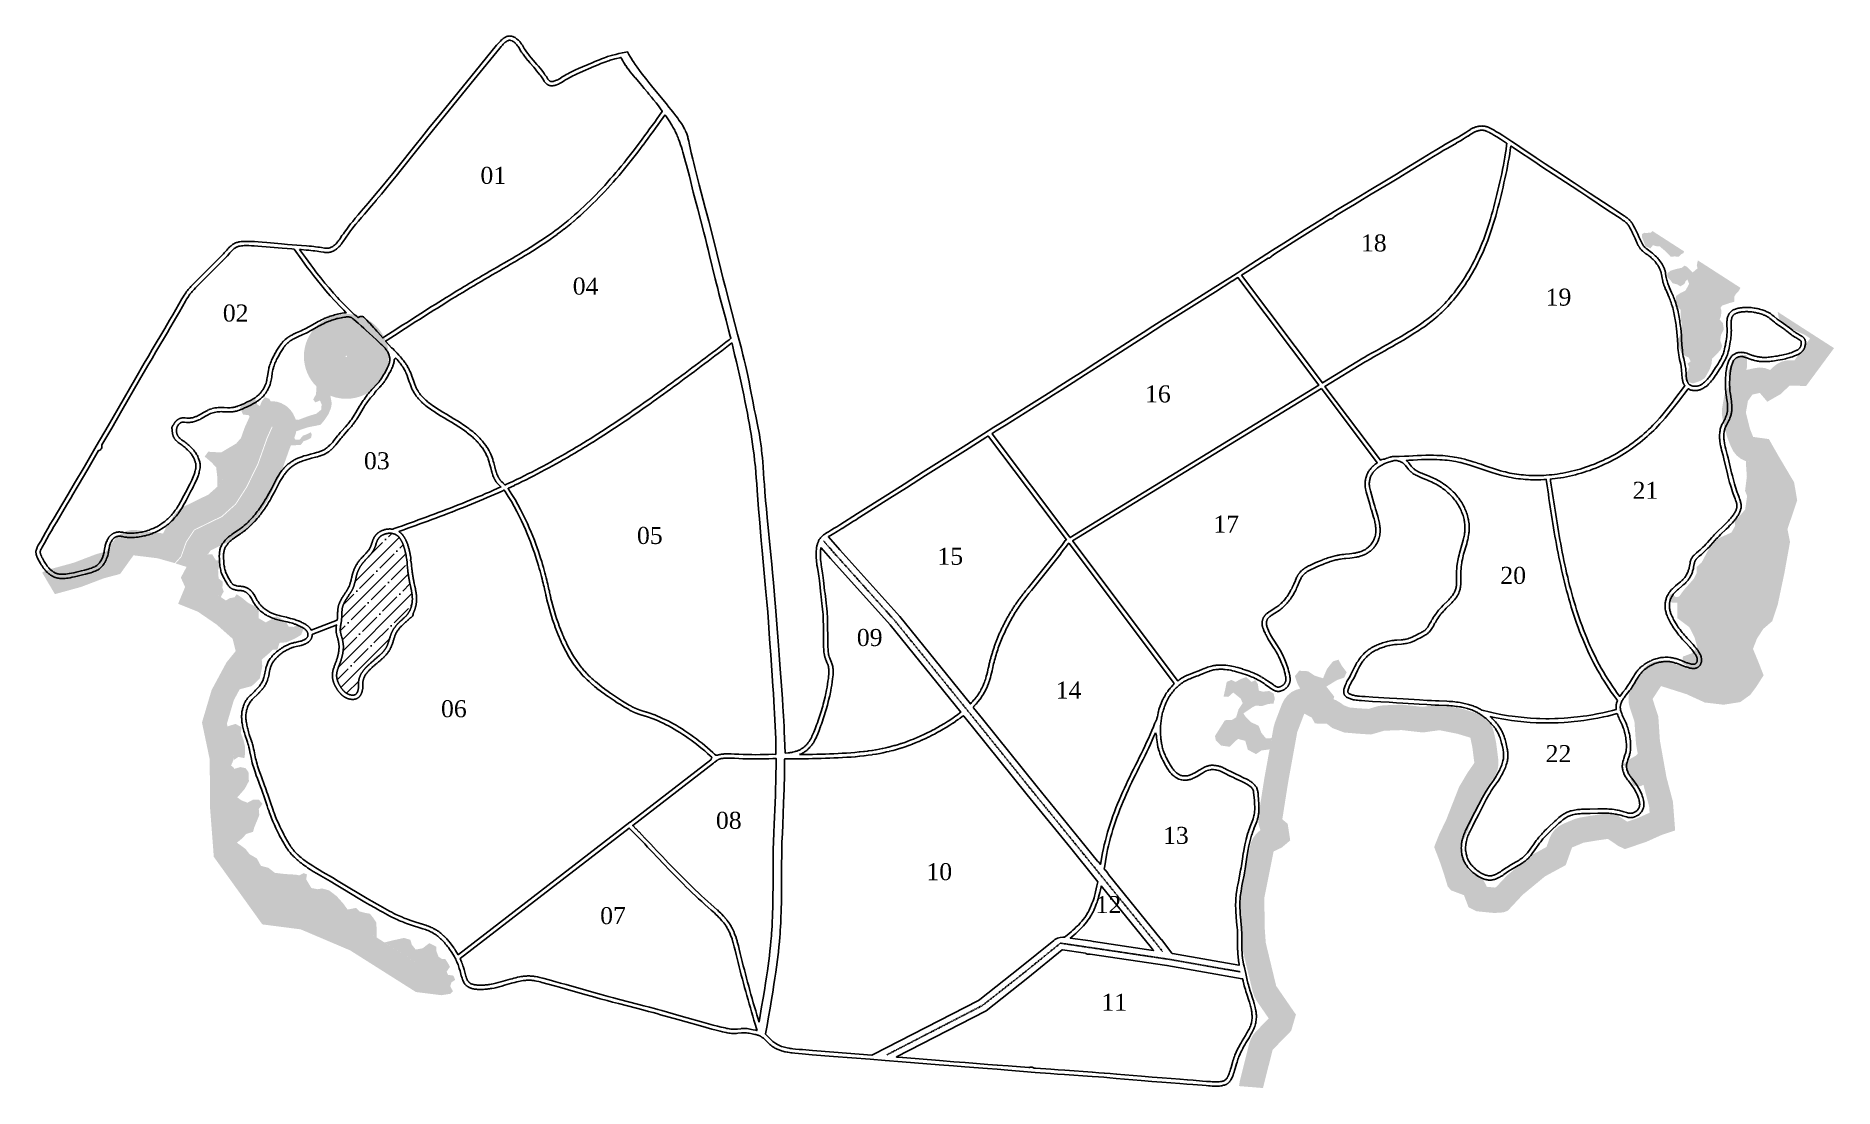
# Model space of a CAD drawing. Header units: metres. Extents: x 711577 to 713688, y 7856318 to 7857553.
import ezdxf
from ezdxf.enums import TextEntityAlignment as Align

# ---------------------------------------------------------------- set-up
doc = ezdxf.new("R2010")
doc.units = ezdxf.units.M
doc.linetypes.add('DASHED2', pattern=[0.375, 0.25, -0.125])
for name, color, linetype, true_color in [('APP', 7, 'Continuous', 0xffffff), ('NUMERAÇÕES DOS TALHÕES', 7, 'Continuous', 0xffffff), ('Pedreira', 7, 'Continuous', 0xa30000), ('RESERVA LEGAL', 7, 'Continuous', 0xffffff), ('TALHÕES', 3, 'Continuous', 0x00ff00)]:
    doc.layers.add(name, color=color, linetype=linetype, true_color=true_color)
for name, color, linetype in [('NUMERAÇÕES', 7, 'Continuous'), ('Perímetro', 1, 'Continuous'), ('Rede de Energia', 1, 'DASHED2'), ('ÁREAS', 7, 'Continuous')]:
    doc.layers.add(name, color=color, linetype=linetype)
doc.styles.add('AREAS', font='times.ttf')

# ---------------------------------------------------------------- blocks, each defined once
blk = doc.blocks.new('area_de_talhao')
at = {"layer": 'NUMERAÇÕES', "linetype": 'Continuous', "style": 'AREAS'}
blk.add_attdef('NRO', text='', height=20, dxfattribs=at).set_placement((0, 6.1), align=Align.CENTER)
at = {"layer": 'ÁREAS', "linetype": 'Continuous', "style": 'AREAS', "flags": 1}
for tag, height, p in [('AREAREAL', 0.001, (0, 0)), ('AREA', 20, (0, -23.9))]:
    blk.add_attdef(tag, text='', height=height, dxfattribs=at).set_placement(p, align=Align.CENTER)

msp = doc.modelspace()

# ---------------------------------------------------------------- hatches: boundary and pattern name
at = {"layer": 'APP', "linetype": 'Continuous'}
h = msp.add_hatch(dxfattribs=at)
h.set_pattern_fill('GOST_GLASS', color=3)
h.paths.add_polyline_path([(711807.1, 7856885.2), (711804.3, 7856887.4), (711782.4, 7856902.3), (711780, 7856903.6), (711780.3, 7856906.8), (711779.6, 7856913.2), (711778.7, 7856916), (711780.7, 7856921), (711781.9, 7856926.7), (711781.9, 7856932.7), (711780.8, 7856938.5), (711778.4, 7856944.7), (711778.9, 7856944.7), (711781.9, 7856949.2), (711790.9, 7856953.5), (711807.2, 7856961.4), (711813.7, 7856965.8), (711830.1, 7856980.6), (711835.3, 7856986.6), (711848.1, 7857006.5), (711849.8, 7857009.5), (711863.1, 7857036.6), (711864.5, 7857039.9), (711874.9, 7857069.3), (711880.3, 7857081.5), (711882.2, 7857087.1), (711883, 7857093.1), (711882.6, 7857099.1), (711881.2, 7857104.8), (711878.6, 7857110.2), (711875.1, 7857114.9), (711870.8, 7857118.8), (711865.8, 7857121.6), (711864.9, 7857122.1), (711859.7, 7857123.8), (711854.3, 7857124.4), (711848.9, 7857124), (711843.7, 7857122.4), (711840.7, 7857120.9), (711839.8, 7857118.6), (711838.4, 7857119.5), (711834.5, 7857116.4), (711830.9, 7857112.2), (711828.2, 7857107.3), (711822.2, 7857094), (711821.3, 7857091.7), (711811.1, 7857062.8), (711799.4, 7857038.9), (711789.8, 7857024), (711779.4, 7857014.8), (711766.8, 7857008.6), (711750.6, 7857000.7), (711746.2, 7856998.1), (711742.4, 7856994.7), (711739.2, 7856990.7), (711729.7, 7856976.3), (711726.3, 7856969.6), (711726.1, 7856969), (711723.1, 7856969.6), (711694.7, 7856973.1), (711688.8, 7856973.2), (711683.1, 7856972), (711677.7, 7856969.5), (711672.9, 7856966), (711668.9, 7856961.5), (711659.1, 7856948), (711649.6, 7856945.4), (711646.9, 7856944.6), (711621.3, 7856934.8), (711592.1, 7856926.8), (711586.6, 7856924.7), (711584.2, 7856923.1), (711599.1, 7856897.9), (711629.7, 7856906.3), (711656.5, 7856916.5), (711675.7, 7856921.6), (711691.4, 7856943.5), (711719.8, 7856940), (711737.4, 7856935), (711739.8, 7856934.3), (711746.9, 7856942.2), (711752.9, 7856959.3), (711762.4, 7856973.6), (711778.6, 7856981.5), (711794.8, 7856989.4), (711811, 7857003.9), (711823.7, 7857023.7), (711837, 7857050.7), (711847.8, 7857081.3), (711853.8, 7857094.6), (711854.7, 7857094.2), (711848.8, 7857080.9), (711837.9, 7857050.3), (711824.6, 7857023.2), (711811.8, 7857003.3), (711795.4, 7856988.5), (711779, 7856980.6), (711763.1, 7856972.9), (711753.8, 7856958.8), (711747.7, 7856941.7), (711740.8, 7856933.9), (711753.7, 7856929.9), (711747, 7856917.3), (711752, 7856906.3), (711743.8, 7856886.6), (711767, 7856877.3), (711788.9, 7856862.3), (711807.7, 7856845.6), (711811.4, 7856831.1), (711800.6, 7856817.8), (711783.1, 7856785.3), (711771.8, 7856747.2), (711780.9, 7856703.9), (711781.3, 7856646.7), (711785.7, 7856589.5), (711842.7, 7856510.2), (711887.7, 7856504.4), (711945.8, 7856479.7), (712023.1, 7856430.8), (712051.1, 7856427.3), (712051.3, 7856432.5), (712050.5, 7856438.2), (712048.6, 7856443.7), (712045.8, 7856448.6), (712042.1, 7856452.9), (712037.7, 7856456.3), (711960.4, 7856505.3), (711956.4, 7856507.4), (711898.3, 7856532), (711891.2, 7856534), (711858, 7856538.3), (711813.3, 7856600.7), (711812.9, 7856606), (711812.7, 7856606.1), (711812.9, 7856606.2), (711809.6, 7856648), (711809.3, 7856694), (711806, 7856696.7), (711809.2, 7856704.3), (711808.6, 7856710.5), (711801.1, 7856745.9), (711809.2, 7856773.4), (711823.9, 7856800.6), (711833, 7856811.8), (711836.1, 7856816.6), (711838.3, 7856821.8), (711839.5, 7856827.4), (711839.6, 7856833.1), (711838.7, 7856838.8), (711835.1, 7856853.3), (711833, 7856859), (711830, 7856864.1), (711826, 7856868.4)])
h.paths.add_polyline_path([(713046.7, 7856628.3), (713040.4, 7856633.6), (713047.1, 7856676.2), (713057.9, 7856735.8), (713066.2, 7856757.6), (713074.9, 7856753.1), (713078.6, 7856746.3), (713084.1, 7856745.7), (713092.4, 7856746), (713099.2, 7856740.7), (713113.1, 7856735.5), (713127.7, 7856734.2), (713144.6, 7856733.1), (713160.1, 7856737.6), (713180.5, 7856738.3), (713205.6, 7856735.5), (713225, 7856738.2), (713245.9, 7856734), (713261.2, 7856729.4), (713263.6, 7856717.9), (713265.9, 7856699.8), (713257.8, 7856688.1), (713248, 7856671.6), (713232.5, 7856632.1), (713224.8, 7856616.4), (713218.7, 7856601), (713224.8, 7856585.3), (713229.9, 7856570.4), (713234.7, 7856554.6), (713238.7, 7856550.1), (713253.7, 7856544.5), (713259.1, 7856530.4), (713268.7, 7856525.6), (713289.2, 7856523.6), (713300, 7856524.3), (713305.2, 7856526.3), (713322.8, 7856545.1), (713349, 7856566.7), (713373.2, 7856579.8), (713380.6, 7856600.5), (713394, 7856606.1), (713408.2, 7856608.5), (713422.7, 7856610.6), (713434.8, 7856602.4), (713442.6, 7856598.6), (713467.5, 7856607), (713485.6, 7856615.1), (713501.7, 7856620.5), (713499.1, 7856654.2), (713491.5, 7856683), (713483.8, 7856726.1), (713481.9, 7856754.4), (713475.2, 7856774.8), (713485.1, 7856790), (713515, 7856780.5), (713536.5, 7856770.7), (713558.7, 7856768.1), (713578.2, 7856771.2), (713589.8, 7856779.6), (713596.7, 7856788.7), (713605.6, 7856802.7), (713598.7, 7856820.1), (713593.1, 7856833.7), (713597.8, 7856845.8), (713605.2, 7856857.1), (713615.7, 7856866.2), (713622.2, 7856885.8), (713630, 7856922.7), (713636.6, 7856959.3), (713633.6, 7856974.3), (713645, 7857007.9), (713641.4, 7857029.2), (713622.6, 7857060.9), (713611.8, 7857079.9), (713593.3, 7857082.5), (713589.7, 7857091.5), (713584.8, 7857111.1), (713587.1, 7857124.6), (713592.5, 7857132.2), (713601.1, 7857134.1), (713609.9, 7857123.8), (713625.5, 7857132.7), (713636.1, 7857142.7), (713655.5, 7857142.3), (713688.3, 7857186.7), (713663.4, 7857202.7), (713641.8, 7857172.4), (713636.7, 7857172.5), (713631.5, 7857172.1), (713626.4, 7857170.7), (713621.7, 7857168.3), (713617.4, 7857165), (713613.2, 7857161.1), (713612.7, 7857161.3), (713607.1, 7857163.3), (713601.2, 7857164), (713595.4, 7857163.3), (713586.8, 7857161.4), (713581.8, 7857159.9), (713577.3, 7857157.4), (713573.2, 7857154), (713569.8, 7857150), (713564.4, 7857142.3), (713561.1, 7857136.4), (713559.2, 7857129.9), (713556.9, 7857116.4), (713556.5, 7857109.9), (713557.4, 7857103.5), (713562.3, 7857083.8), (713563.7, 7857079.8), (713567.3, 7857070.8), (713570.1, 7857065.4), (713573.9, 7857060.7), (713578.6, 7857057), (713583.9, 7857054.4), (713589.5, 7857052.9), (713594.6, 7857052.2), (713598.3, 7857045.6), (713598.6, 7857045.1), (713614.5, 7857018.3), (713615.8, 7857010.5), (713606.9, 7856984.3), (713605.6, 7856979), (713605.3, 7856973.5), (713605.9, 7856968), (713607.7, 7856959), (713602.3, 7856928.7), (713594.9, 7856893.9), (713591.6, 7856883.9), (713587.2, 7856880.2), (713581.9, 7856874), (713574.5, 7856862.7), (713571.5, 7856857), (713566.9, 7856844.9), (713565.3, 7856839.2), (713564.8, 7856833.4), (713565.4, 7856827.5), (713567.1, 7856821.9), (713572.6, 7856808.3), (713573.6, 7856806), (713570.3, 7856801.7), (713567.5, 7856799.7), (713558.1, 7856798.2), (713543.9, 7856799.8), (713526.3, 7856807.9), (713523.2, 7856809.1), (713493.3, 7856818.6), (713487.4, 7856819.8), (713481.5, 7856819.6), (713475.7, 7856818.2), (713470.3, 7856815.5), (713465.6, 7856811.7), (713461.7, 7856806.9), (713451.8, 7856791.6), (713449.2, 7856786.8), (713447.6, 7856781.5), (713446.9, 7856776), (713447.1, 7856770.4), (713448.4, 7856765), (713453.9, 7856748.3), (713455.6, 7856723.9), (713456, 7856720.5), (713463.6, 7856677.5), (713464.2, 7856675), (713471.1, 7856648.9), (713471.7, 7856641.3), (713457.7, 7856635), (713445.3, 7856630.8), (713437.9, 7856635.8), (713433.5, 7856638.2), (713428.7, 7856639.7), (713423.8, 7856640.4), (713418.8, 7856640.1), (713404.4, 7856638), (713403.9, 7856638), (713389.7, 7856635.6), (713383.5, 7856633.8), (713370.1, 7856628.2), (713364.9, 7856625.3), (713360.3, 7856621.3), (713356.7, 7856616.5), (713354.1, 7856610.9), (713350.6, 7856601.1), (713336.1, 7856593.2), (713331.6, 7856590.1), (713305.4, 7856568.6), (713302.7, 7856566), (713291.1, 7856553.6), (713289.6, 7856553.5), (713280.4, 7856554.4), (713279.9, 7856555.7), (713277.1, 7856561.2), (713273.3, 7856566), (713268.6, 7856569.8), (713263.2, 7856572.6), (713258.4, 7856574.4), (713256.8, 7856579.7), (713256.5, 7856580.4), (713251.5, 7856595.4), (713251, 7856596.8), (713249.3, 7856601), (713250.5, 7856603.8), (713257.6, 7856618.4), (713258.6, 7856620.7), (713273.3, 7856658), (713281.2, 7856671.4), (713288.7, 7856682.1), (713291.5, 7856687.1), (713293.4, 7856692.4), (713294.2, 7856698.1), (713294, 7856703.8), (713291.7, 7856721.9), (713291.3, 7856724.4), (713288.8, 7856735.9), (713286.9, 7856742), (713283.7, 7856747.5), (713279.6, 7856752.1), (713274.6, 7856755.7), (713268.9, 7856758.1), (713253.7, 7856762.7), (713251.3, 7856763.3), (713230.3, 7856767.5), (713225.8, 7856768), (713221.3, 7856767.8), (713205.3, 7856765.6), (713183.5, 7856767.9), (713179.7, 7856768.1), (713159.2, 7856767.4), (713152.6, 7856766.4), (713141.7, 7856763.2), (713129.7, 7856763.9), (713119.3, 7856764.9), (713112.7, 7856767.4), (713109, 7856770.1), (713103.6, 7856773.4), (713097.6, 7856775.3), (713093.3, 7856775.7), (713092.2, 7856776.8), (713087.3, 7856780), (713078.6, 7856784.4), (713073.2, 7856786.5), (713067.4, 7856787.4), (713061.6, 7856787.1), (713056, 7856785.4), (713050.9, 7856782.7), (713046.3, 7856778.8), (713042.6, 7856774.1), (713039.9, 7856768.7), (713031.6, 7856746.9), (713030.1, 7856741.3), (713019.3, 7856681.8), (713019.2, 7856681.1), (713012.5, 7856638.4), (713012.1, 7856632.1), (713013, 7856625.8), (713014.8, 7856620.9), (713014.1, 7856620.4), (713010, 7856616.8), (713006.6, 7856612.4), (713004, 7856607.4), (713002.5, 7856602), (712991.6, 7856547.5), (712991, 7856541.1), (712991.3, 7856506.1), (712991.4, 7856504.1), (712992.8, 7856486.1), (712993.6, 7856481.1), (713005.8, 7856430.6), (713007.6, 7856425.3), (713010.3, 7856420.4), (713024.4, 7856399.9), (713009.2, 7856384.2), (713005.9, 7856380.2), (713003.4, 7856375.5), (713001.6, 7856370.5), (712990.4, 7856325.8), (712989.5, 7856320.4), (713017.7, 7856318.1), (713029, 7856362.9), (713050.8, 7856385.3), (713056.4, 7856404.3), (713033.2, 7856438), (713021, 7856488.5), (713019.7, 7856506.5), (713019.3, 7856541.5), (713030.2, 7856595.9), (713039.6, 7856600.3), (713049.7, 7856608.8)])
h.paths.add_polyline_path([(711891.5, 7857177, 0.197914), (711906, 7857141.9), (711903.5, 7857149.9), (711911.1, 7857157), (711915.7, 7857160.8), (711908.5, 7857164.8), (711902.9, 7857169.1), (711899, 7857173.8), (711907.2, 7857178.5), (711912.3, 7857182.2), (711920, 7857189.5), (711927.6, 7857195.1), (711937.6, 7857197.3), (711945.3, 7857200.7), (711946.9, 7857198.6), (711951.2, 7857194.4), (711950, 7857185.9), (711949.1, 7857179.8), (711949.7, 7857176.1), (711951.1, 7857171.7), (711955.7, 7857170.8), (711955.4, 7857165.4), (711952.4, 7857157.9), (711948.1, 7857158.2), (711943, 7857154.1), (711938.8, 7857147.5), (711935.4, 7857139.2), (711931.4, 7857139.4), (711924, 7857134.3), (711923.2, 7857130.6, 0.527842), (711991.1, 7857177, 1)])
h.paths.add_polyline_path([(711955.4, 7857165.4), (711955.7, 7857170.8), (711951.1, 7857171.7), (711949.7, 7857176.1), (711949.1, 7857179.8), (711950, 7857185.9), (711951.2, 7857194.4), (711946.9, 7857198.6), (711945.3, 7857200.7), (711937.6, 7857197.3), (711927.6, 7857195.1), (711920, 7857189.5), (711912.3, 7857182.2), (711907.2, 7857178.5), (711899, 7857173.8), (711902.9, 7857169.1), (711908.5, 7857164.8), (711915.7, 7857160.8), (711911.1, 7857157), (711903.5, 7857149.9), (711906, 7857141.9, 0.104717), (711923.2, 7857130.6), (711924, 7857134.3), (711931.4, 7857139.4), (711935.4, 7857139.2), (711938.8, 7857147.5), (711943, 7857154.1), (711948.1, 7857158.2), (711952.4, 7857157.9)], flags=17)
h.paths.add_polyline_path([(711942.1, 7857177, -1), (711940.5, 7857177, -1)], flags=16)
at = {"layer": 'Pedreira', "true_color": 0x000000}
h = msp.add_hatch(dxfattribs=at)
h.set_pattern_fill('ANSI35', color=18, scale=3)
h.paths.add_polyline_path([(712016.2, 7856909.3), (712016, 7856910.2), (712015.8, 7856911), (712015.6, 7856911.9), (712015.5, 7856912.7), (712015.3, 7856913.6), (712015.1, 7856914.4), (712015, 7856915.3), (712014.9, 7856916.1), (712014.7, 7856917), (712014.6, 7856917.8), (712014.4, 7856918.7), (712014.3, 7856919.5), (712014.2, 7856920.4), (712014.1, 7856921.2), (712014, 7856922.1), (712013.8, 7856923), (712013.7, 7856923.8), (712013.6, 7856924.7), (712013.5, 7856925.5), (712013.4, 7856926.4), (712013.2, 7856928.1), (712013.1, 7856929.8), (712012.9, 7856931.6), (712012.7, 7856933.3), (712012.6, 7856935), (712012.2, 7856938.5), (712012, 7856940.2), (712011.7, 7856941.8), (712011.5, 7856942.7), (712011.4, 7856943.5), (712011.2, 7856944.4), (712011, 7856945.2), (712010.9, 7856946.1), (712010.7, 7856946.9), (712010.5, 7856947.7), (712010.3, 7856948.6), (712010.2, 7856949), (712010.1, 7856949.4), (712010, 7856949.8), (712009.9, 7856950.3), (712009.8, 7856950.7), (712009.7, 7856951.1), (712009.5, 7856951.5), (712009.4, 7856951.9), (712009.3, 7856952.4), (712009.2, 7856952.8), (712009, 7856953.2), (712008.9, 7856953.6), (712008.8, 7856954), (712008.6, 7856954.4), (712008.5, 7856954.9), (712008.3, 7856955.3), (712008.2, 7856955.7), (712008, 7856956.1), (712007.8, 7856956.5), (712007.7, 7856956.9), (712007.5, 7856957.3), (712007.3, 7856957.8), (712007.2, 7856958.2), (712007, 7856958.6), (712006.8, 7856959), (712006.6, 7856959.4), (712006.4, 7856959.8), (712006.2, 7856960.2), (712006, 7856960.6), (712005.7, 7856961), (712005.5, 7856961.4), (712005.3, 7856961.8), (712005.1, 7856962.2), (712004.8, 7856962.5), (712004.6, 7856962.9), (712004.3, 7856963.3), (712004.1, 7856963.6), (712003.9, 7856963.8), (712003.8, 7856964), (712003.6, 7856964.2), (712003.5, 7856964.3), (712003.4, 7856964.5), (712003.2, 7856964.7), (712003.1, 7856964.8), (712002.9, 7856965), (712002.8, 7856965.1), (712002.6, 7856965.3), (712002.5, 7856965.5), (712002.3, 7856965.6), (712002.2, 7856965.8), (712002, 7856965.9), (712001.9, 7856966), (712001.7, 7856966.2), (712001.5, 7856966.3), (712001.4, 7856966.5), (712001.2, 7856966.6), (712001, 7856966.7), (712000.8, 7856966.9), (712000.7, 7856967), (712000.5, 7856967.1), (712000.3, 7856967.2), (712000.1, 7856967.3), (712000, 7856967.5), (711999.8, 7856967.6), (711999.6, 7856967.7), (711999.4, 7856967.8), (711999.2, 7856967.9), (711999, 7856968), (711998.8, 7856968.1), (711998.6, 7856968.2), (711998.4, 7856968.3), (711998.2, 7856968.3), (711998, 7856968.4), (711997.8, 7856968.5), (711997.6, 7856968.6), (711997.4, 7856968.6), (711997.2, 7856968.7), (711996.9, 7856968.8), (711996.7, 7856968.8), (711996.5, 7856968.9), (711996.3, 7856968.9), (711996.1, 7856969), (711995.8, 7856969), (711995.6, 7856969.1), (711995.4, 7856969.1), (711995.2, 7856969.2), (711994.9, 7856969.2), (711994.7, 7856969.2), (711994.5, 7856969.3), (711994.3, 7856969.3), (711994, 7856969.3), (711993.8, 7856969.3), (711993.6, 7856969.3), (711993.3, 7856969.3), (711993.1, 7856969.4), (711992.9, 7856969.4), (711992.6, 7856969.4), (711992.4, 7856969.4), (711992.1, 7856969.4), (711991.9, 7856969.4), (711991.7, 7856969.3), (711991.4, 7856969.3), (711991.2, 7856969.3), (711991, 7856969.3), (711990.7, 7856969.3), (711990.5, 7856969.3), (711990.3, 7856969.2), (711990, 7856969.2), (711989.8, 7856969.2), (711989.5, 7856969.1), (711989.3, 7856969.1), (711989.1, 7856969.1), (711988.8, 7856969), (711988.6, 7856969), (711988.4, 7856968.9), (711988.1, 7856968.9), (711987.9, 7856968.8), (711987.7, 7856968.7), (711987.4, 7856968.7), (711987.2, 7856968.6), (711987, 7856968.6), (711986.8, 7856968.5), (711986.5, 7856968.4), (711986.3, 7856968.3), (711986.1, 7856968.3), (711985.9, 7856968.2), (711985.6, 7856968.1), (711985.4, 7856968), (711985.2, 7856967.9), (711985, 7856967.8), (711984.8, 7856967.7), (711984.6, 7856967.6), (711984.4, 7856967.5), (711984.2, 7856967.4), (711983.9, 7856967.3), (711983.7, 7856967.2), (711983.5, 7856967.1), (711983.3, 7856967), (711983.1, 7856966.9), (711982.9, 7856966.8), (711982.8, 7856966.7), (711982.6, 7856966.5), (711982.4, 7856966.4), (711982.2, 7856966.3), (711982, 7856966.2), (711981.8, 7856966), (711981.6, 7856965.9), (711981.5, 7856965.8), (711981.3, 7856965.6), (711981.1, 7856965.5), (711981, 7856965.3), (711980.8, 7856965.2), (711980.6, 7856965), (711980.5, 7856964.9), (711980.3, 7856964.7), (711980.2, 7856964.6), (711980, 7856964.4), (711979.9, 7856964.3), (711979.8, 7856964.1), (711979.6, 7856963.9), (711979.5, 7856963.8), (711979.4, 7856963.6), (711979.2, 7856963.4), (711979.1, 7856963.3), (711979, 7856963.1), (711978.9, 7856962.9), (711978.7, 7856962.7), (711978.6, 7856962.5), (711978.5, 7856962.4), (711978.4, 7856962.2), (711978.3, 7856962), (711978.2, 7856961.8), (711978.1, 7856961.6), (711978, 7856961.4), (711977.9, 7856961.2), (711977.7, 7856960.8), (711977.6, 7856960.5), (711977.4, 7856960.1), (711977.2, 7856959.7), (711977.1, 7856959.2), (711976.9, 7856958.8), (711976.8, 7856958.4), (711976.6, 7856958), (711976.5, 7856957.6), (711976.3, 7856957.2), (711976, 7856956.3), (711975.8, 7856955.5), (711975.5, 7856954.7), (711975.4, 7856954.2), (711975.2, 7856953.8), (711975.1, 7856953.4), (711974.9, 7856953), (711974.8, 7856952.6), (711974.6, 7856952.2), (711974.4, 7856951.8), (711974.3, 7856951.4), (711974.1, 7856951), (711973.9, 7856950.6), (711973.7, 7856950.2), (711973.5, 7856949.8), (711973.3, 7856949.4), (711973.1, 7856949.1), (711972.9, 7856948.7), (711972.6, 7856948.3), (711972.4, 7856948), (711972.2, 7856947.6), (711971.9, 7856947.3), (711971.7, 7856946.9), (711971.4, 7856946.6), (711971.2, 7856946.2), (711970.9, 7856945.9), (711970.7, 7856945.5), (711970.4, 7856945.2), (711970.1, 7856944.9), (711969.8, 7856944.5), (711969.6, 7856944.2), (711969.3, 7856943.9), (711969, 7856943.5), (711968.7, 7856943.2), (711968.4, 7856942.9), (711967.8, 7856942.3), (711967.2, 7856941.6), (711966.6, 7856941), (711965.4, 7856939.7), (711964.2, 7856938.4), (711963.6, 7856937.8), (711963, 7856937.1), (711962.5, 7856936.5), (711962.2, 7856936.2), (711961.9, 7856935.8), (711961.6, 7856935.5), (711961.3, 7856935.2), (711961, 7856934.8), (711960.8, 7856934.5), (711960.5, 7856934.2), (711960.2, 7856933.8), (711959.9, 7856933.5), (711959.7, 7856933.1), (711959.4, 7856932.8), (711959.2, 7856932.4), (711958.9, 7856932.1), (711958.7, 7856931.7), (711958.4, 7856931.3), (711958.2, 7856931), (711958, 7856930.6), (711957.7, 7856930.2), (711957.5, 7856929.9), (711957.3, 7856929.5), (711957.1, 7856929.1), (711956.9, 7856928.7), (711956.7, 7856928.4), (711956.4, 7856928), (711956.2, 7856927.6), (711956.1, 7856927.2), (711955.9, 7856926.8), (711955.7, 7856926.4), (711955.5, 7856926), (711955.3, 7856925.6), (711955.1, 7856925.2), (711955, 7856924.8), (711954.8, 7856924.4), (711954.7, 7856924), (711954.5, 7856923.6), (711954.4, 7856923.2), (711954.2, 7856922.8), (711954.1, 7856922.4), (711953.9, 7856922), (711953.8, 7856921.6), (711953.7, 7856921.1), (711953.5, 7856920.7), (711953.4, 7856920.3), (711953.3, 7856919.9), (711953.2, 7856919.5), (711953.1, 7856919.1), (711953, 7856918.6), (711952.9, 7856918.2), (711952.7, 7856917.4), (711952.5, 7856916.5), (711952.3, 7856915.7), (711951.9, 7856914), (711951.7, 7856913.1), (711951.5, 7856912.3), (711951.3, 7856911.4), (711951.2, 7856911), (711951.1, 7856910.6), (711951, 7856910.2), (711950.9, 7856909.8), (711950.7, 7856909.4), (711950.6, 7856908.9), (711950.5, 7856908.5), (711950.4, 7856908.1), (711950.2, 7856907.7), (711950.1, 7856907.3), (711950, 7856906.9), (711949.8, 7856906.5), (711949.7, 7856906.1), (711949.5, 7856905.7), (711949.3, 7856905.3), (711949.2, 7856904.9), (711949, 7856904.5), (711948.8, 7856904.1), (711948.6, 7856903.7), (711948.4, 7856903.3), (711948.2, 7856902.9), (711948, 7856902.6), (711947.8, 7856902.2), (711947.6, 7856901.8), (711947.4, 7856901.4), (711947.1, 7856901), (711946.9, 7856900.7), (711946.7, 7856900.3), (711946.5, 7856899.9), (711946.2, 7856899.5), (711946, 7856899.2), (711945.7, 7856898.8), (711945.3, 7856898.1), (711944.8, 7856897.3), (711944.3, 7856896.6), (711943.3, 7856895.1), (711942.8, 7856894.4), (711942.3, 7856893.7), (711941.8, 7856892.9), (711941.3, 7856892.2), (711941.1, 7856891.8), (711940.9, 7856891.5), (711940.6, 7856891.1), (711940.4, 7856890.7), (711940.2, 7856890.3), (711940, 7856890), (711939.8, 7856889.6), (711939.5, 7856889.2), (711939.3, 7856888.8), (711939.1, 7856888.5), (711938.9, 7856888.1), (711938.8, 7856887.7), (711938.6, 7856887.3), (711938.4, 7856886.9), (711938.2, 7856886.6), (711938.1, 7856886.2), (711937.9, 7856885.8), (711937.7, 7856885.4), (711937.6, 7856885), (711937.5, 7856884.6), (711937.3, 7856884.2), (711937.2, 7856883.8), (711937.1, 7856883.4), (711937, 7856883), (711936.9, 7856882.6), (711936.8, 7856882.2), (711936.7, 7856881.8), (711936.6, 7856881.3), (711936.6, 7856880.9), (711936.5, 7856880.5), (711936.4, 7856880.1), (711936.4, 7856879.7), (711936.3, 7856879.2), (711936.3, 7856878.8), (711936.3, 7856878.4), (711936.2, 7856878), (711936.2, 7856877.5), (711936.2, 7856877.1), (711936.1, 7856876.7), (711936.1, 7856876.2), (711936.1, 7856875.4), (711936.1, 7856874.5), (711936, 7856872.7), (711936, 7856871.9), (711935.9, 7856871), (711935.9, 7856870.1), (711935.9, 7856869.7), (711935.8, 7856869.2), (711935.8, 7856868.8), (711935.8, 7856868.3), (711935.7, 7856867.9), (711935.7, 7856867.5), (711935.6, 7856867), (711935.6, 7856866.6), (711935.5, 7856866.1), (711935.5, 7856865.7), (711935.4, 7856865.3), (711935.3, 7856864.8), (711935.2, 7856864), (711935, 7856863.1), (711934.9, 7856862.2), (711934.7, 7856861.4), (711934.6, 7856860.9), (711934.6, 7856860.5), (711934.5, 7856860.1), (711934.4, 7856859.7), (711934.4, 7856859.2), (711934.3, 7856858.8), (711934.3, 7856858.4), (711934.3, 7856858), (711934.2, 7856857.5), (711934.2, 7856857.1), (711934.2, 7856856.7), (711934.2, 7856856.3), (711934.2, 7856856), (711934.2, 7856855.8), (711934.2, 7856855.6), (711934.2, 7856855.4), (711934.2, 7856855.2), (711934.2, 7856855), (711934.2, 7856854.8), (711934.3, 7856854.6), (711934.3, 7856854.4), (711934.3, 7856854.2), (711934.4, 7856853.7), (711934.4, 7856853.3), (711934.5, 7856852.9), (711934.6, 7856852.5), (711934.7, 7856852.1), (711934.8, 7856851.6), (711934.9, 7856851.2), (711935, 7856850.8), (711935.1, 7856850.4), (711935.2, 7856850), (711935.3, 7856849.5), (711935.6, 7856848.7), (711936.1, 7856847), (711936.3, 7856846.2), (711936.4, 7856845.8), (711936.5, 7856845.3), (711936.7, 7856844.9), (711936.8, 7856844.5), (711936.9, 7856844.1), (711937, 7856843.6), (711937.1, 7856843.2), (711937.1, 7856842.8), (711937.2, 7856842.3), (711937.3, 7856841.9), (711937.4, 7856841.5), (711937.4, 7856841), (711937.5, 7856840.6), (711937.5, 7856840.2), (711937.6, 7856839.7), (711937.6, 7856839.3), (711937.7, 7856838.9), (711937.7, 7856838.4), (711937.7, 7856838), (711937.8, 7856837.6), (711937.8, 7856837.1), (711937.8, 7856836.7), (711937.8, 7856836.3), (711937.8, 7856835.8), (711937.8, 7856835.4), (711937.8, 7856835), (711937.8, 7856834.5), (711937.8, 7856834.1), (711937.7, 7856833.6), (711937.7, 7856833.2), (711937.7, 7856832.8), (711937.7, 7856832.3), (711937.6, 7856831.9), (711937.6, 7856831.5), (711937.5, 7856831), (711937.5, 7856830.6), (711937.4, 7856830.2), (711937.4, 7856829.7), (711937.3, 7856829.3), (711937.2, 7856828.9), (711937.1, 7856828.5), (711937.1, 7856828), (711937, 7856827.6), (711936.9, 7856827.2), (711936.8, 7856826.8), (711936.7, 7856826.3), (711936.6, 7856825.9), (711936.5, 7856825.5), (711936.4, 7856825.1), (711936.3, 7856824.7), (711936.2, 7856824.3), (711936.1, 7856823.8), (711936, 7856823.4), (711935.9, 7856823), (711935.8, 7856822.6), (711935.6, 7856822.2), (711935.5, 7856821.8), (711935.4, 7856821.4), (711935.1, 7856820.5), (711934.8, 7856819.7), (711934.6, 7856818.9), (711934.3, 7856818.1), (711934, 7856817.3), (711933.7, 7856816.4), (711933.4, 7856815.6), (711933.1, 7856814.8), (711932.8, 7856814), (711932.5, 7856813.2), (711932.2, 7856812.3), (711931.9, 7856811.5), (711931.7, 7856811.1), (711931.6, 7856810.7), (711931.4, 7856810.2), (711931.3, 7856809.8), (711931.1, 7856809.4), (711931, 7856809), (711930.9, 7856808.6), (711930.8, 7856808.1), (711930.7, 7856807.7), (711930.5, 7856807.3), (711930.4, 7856806.9), (711930.3, 7856806.5), (711930.3, 7856806), (711930.2, 7856805.6), (711930.1, 7856805.2), (711930, 7856804.8), (711930, 7856804.4), (711930, 7856804.1), (711930, 7856803.9), (711929.9, 7856803.7), (711929.9, 7856803.5), (711929.9, 7856803.3), (711929.9, 7856803.1), (711929.9, 7856802.9), (711929.9, 7856802.7), (711929.9, 7856802.5), (711929.9, 7856802.2), (711929.9, 7856802), (711929.9, 7856801.8), (711929.9, 7856801.6), (711929.9, 7856801.4), (711929.9, 7856801.2), (711930, 7856801), (711930, 7856800.8), (711930, 7856800.6), (711930, 7856800.3), (711930.1, 7856800.1), (711930.1, 7856799.9), (711930.1, 7856799.7), (711930.2, 7856799.3), (711930.3, 7856798.9), (711930.4, 7856798.5), (711930.5, 7856798), (711930.6, 7856797.6), (711930.7, 7856797.2), (711930.8, 7856796.8), (711931, 7856796.4), (711931.1, 7856796), (711931.3, 7856795.5), (711931.4, 7856795.1), (711931.6, 7856794.7), (711931.8, 7856794.3), (711932, 7856793.9), (711932.1, 7856793.5), (711932.3, 7856793.1), (711932.5, 7856792.7), (711932.7, 7856792.3), (711932.9, 7856791.9), (711933.2, 7856791.5), (711933.4, 7856791.1), (711933.6, 7856790.7), (711933.8, 7856790.3), (711934.1, 7856789.9), (711934.3, 7856789.5), (711934.5, 7856789.1), (711934.8, 7856788.7), (711935, 7856788.4), (711935.3, 7856788), (711935.5, 7856787.6), (711935.8, 7856787.3), (711936.1, 7856786.9), (711936.3, 7856786.5), (711936.6, 7856786.2), (711936.9, 7856785.8), (711937.2, 7856785.5), (711937.4, 7856785.1), (711937.7, 7856784.8), (711938, 7856784.5), (711938.3, 7856784.2), (711938.7, 7856783.9), (711939, 7856783.6), (711939.3, 7856783.3), (711939.4, 7856783.1), (711939.6, 7856783), (711939.8, 7856782.8), (711939.9, 7856782.7), (711940.1, 7856782.6), (711940.3, 7856782.4), (711940.4, 7856782.3), (711940.6, 7856782.2), (711940.8, 7856782.1), (711941, 7856781.9), (711941.1, 7856781.8), (711941.3, 7856781.7), (711941.5, 7856781.6), (711941.7, 7856781.5), (711941.8, 7856781.4), (711942, 7856781.2), (711942.2, 7856781.1), (711942.4, 7856781), (711942.6, 7856780.9), (711942.8, 7856780.8), (711943, 7856780.8), (711943.2, 7856780.7), (711943.3, 7856780.6), (711943.5, 7856780.5), (711943.7, 7856780.4), (711943.9, 7856780.3), (711944.1, 7856780.2), (711944.3, 7856780.2), (711944.5, 7856780.1), (711944.7, 7856780), (711945, 7856780), (711945.2, 7856779.9), (711945.4, 7856779.9), (711945.6, 7856779.8), (711945.8, 7856779.7), (711946, 7856779.7), (711946.2, 7856779.6), (711946.4, 7856779.6), (711946.7, 7856779.6), (711946.9, 7856779.5), (711947.1, 7856779.5), (711947.3, 7856779.5), (711947.6, 7856779.4), (711947.8, 7856779.4), (711948, 7856779.4), (711948.3, 7856779.4), (711948.5, 7856779.4), (711948.7, 7856779.4), (711948.9, 7856779.4), (711949.2, 7856779.4), (711949.4, 7856779.4), (711949.6, 7856779.4), (711949.8, 7856779.4), (711950, 7856779.4), (711950.3, 7856779.5), (711950.5, 7856779.5), (711950.7, 7856779.6), (711950.9, 7856779.6), (711951.1, 7856779.7), (711951.3, 7856779.8), (711951.5, 7856779.8), (711951.7, 7856779.9), (711951.8, 7856780), (711951.9, 7856780), (711951.9, 7856780.1), (711952, 7856780.1), (711952.1, 7856780.2), (711952.2, 7856780.2), (711952.4, 7856780.4), (711952.5, 7856780.5), (711952.7, 7856780.6), (711952.9, 7856780.8), (711953, 7856780.9), (711953.1, 7856781.1), (711953.3, 7856781.2), (711953.4, 7856781.4), (711953.5, 7856781.6), (711953.7, 7856781.8), (711953.8, 7856782), (711953.9, 7856782.1), (711954, 7856782.3), (711954.1, 7856782.5), (711954.2, 7856782.7), (711954.3, 7856782.9), (711954.4, 7856783.2), (711954.5, 7856783.4), (711954.6, 7856783.6), (711954.7, 7856783.8), (711954.7, 7856784), (711954.8, 7856784.2), (711954.9, 7856784.5), (711955, 7856784.7), (711955, 7856784.9), (711955.1, 7856785.1), (711955.1, 7856785.3), (711955.2, 7856785.6), (711955.2, 7856785.8), (711955.3, 7856786), (711955.3, 7856786.2), (711955.4, 7856786.5), (711955.4, 7856786.7), (711955.4, 7856786.9), (711955.5, 7856787.1), (711955.5, 7856787.6), (711955.5, 7856788), (711955.6, 7856788.4), (711955.6, 7856788.9), (711955.6, 7856789.3), (711955.7, 7856789.8), (711955.7, 7856790.2), (711955.7, 7856790.6), (711955.7, 7856791.1), (711955.7, 7856791.9), (711955.7, 7856792.8), (711955.7, 7856793.2), (711955.7, 7856793.6), (711955.7, 7856794), (711955.7, 7856794.5), (711955.8, 7856794.9), (711955.8, 7856795.3), (711955.8, 7856795.7), (711955.9, 7856796.1), (711955.9, 7856796.5), (711956, 7856796.9), (711956.1, 7856797.3), (711956.1, 7856797.7), (711956.2, 7856798.1), (711956.3, 7856798.5), (711956.4, 7856798.9), (711956.5, 7856799.3), (711956.7, 7856799.7), (711956.8, 7856800.1), (711956.9, 7856800.5), (711957.1, 7856800.9), (711957.2, 7856801.3), (711957.4, 7856801.7), (711957.5, 7856802), (711957.7, 7856802.4), (711957.9, 7856802.8), (711958.1, 7856803.2), (711958.3, 7856803.5), (711958.5, 7856803.9), (711958.7, 7856804.3), (711958.9, 7856804.6), (711959.1, 7856805), (711959.3, 7856805.4), (711959.6, 7856805.7), (711959.8, 7856806.1), (711960, 7856806.4), (711960.3, 7856806.8), (711960.5, 7856807.2), (711960.8, 7856807.5), (711961.1, 7856807.9), (711961.3, 7856808.2), (711961.6, 7856808.6), (711961.9, 7856808.9), (711962.2, 7856809.2), (711962.4, 7856809.6), (711962.7, 7856809.9), (711963, 7856810.3), (711963.3, 7856810.6), (711963.6, 7856810.9), (711963.9, 7856811.3), (711964.3, 7856811.6), (711964.6, 7856811.9), (711964.9, 7856812.3), (711965.2, 7856812.6), (711965.5, 7856812.9), (711965.8, 7856813.3), (711966.2, 7856813.6), (711966.5, 7856813.9), (711966.8, 7856814.2), (711967.2, 7856814.5), (711967.5, 7856814.9), (711968.2, 7856815.5), (711968.9, 7856816.1), (711969.6, 7856816.8), (711970.3, 7856817.4), (711971, 7856818), (711971.7, 7856818.6), (711972.4, 7856819.2), (711973.1, 7856819.8), (711973.8, 7856820.4), (711974.5, 7856821), (711975.2, 7856821.6), (711975.9, 7856822.2), (711976.6, 7856822.8), (711977.3, 7856823.4), (711978, 7856824), (711978.7, 7856824.6), (711979.4, 7856825.2), (711980, 7856825.8), (711980.4, 7856826.1), (711980.7, 7856826.4), (711981, 7856826.7), (711981.3, 7856827), (711981.7, 7856827.3), (711982, 7856827.6), (711982.3, 7856827.9), (711982.6, 7856828.2), (711982.9, 7856828.5), (711983.2, 7856828.8), (711983.5, 7856829.1), (711983.8, 7856829.4), (711984.1, 7856829.8), (711984.4, 7856830.1), (711984.6, 7856830.4), (711984.9, 7856830.7), (711985.2, 7856831), (711985.5, 7856831.4), (711985.7, 7856831.7), (711986, 7856832), (711986.2, 7856832.4), (711986.5, 7856832.7), (711986.7, 7856833), (711987, 7856833.4), (711987.2, 7856833.7), (711987.4, 7856834.1), (711987.7, 7856834.4), (711987.9, 7856834.8), (711988.1, 7856835.1), (711988.3, 7856835.5), (711988.5, 7856835.9), (711988.7, 7856836.3), (711988.9, 7856836.6), (711989, 7856837), (711989.2, 7856837.4), (711989.4, 7856837.8), (711989.6, 7856838.2), (711989.7, 7856838.6), (711989.9, 7856839), (711990, 7856839.4), (711990.2, 7856839.8), (711990.3, 7856840.2), (711990.5, 7856840.6), (711990.6, 7856841), (711990.7, 7856841.4), (711990.9, 7856841.8), (711991.1, 7856842.6), (711991.4, 7856843.5), (711991.6, 7856844.3), (711991.9, 7856845.1), (711992.2, 7856846), (711992.4, 7856846.8), (711992.7, 7856847.6), (711992.9, 7856848.5), (711993.1, 7856848.9), (711993.2, 7856849.3), (711993.4, 7856849.7), (711993.5, 7856850.1), (711993.7, 7856850.5), (711993.8, 7856851), (711994, 7856851.4), (711994.1, 7856851.8), (711994.3, 7856852.2), (711994.5, 7856852.6), (711994.7, 7856853), (711994.8, 7856853.4), (711995, 7856853.7), (711995.2, 7856854.1), (711995.4, 7856854.5), (711995.6, 7856854.9), (711995.8, 7856855.3), (711996.1, 7856855.7), (711996.3, 7856856), (711996.5, 7856856.4), (711996.7, 7856856.8), (711997, 7856857.1), (711997.2, 7856857.5), (711997.4, 7856857.9), (711997.7, 7856858.2), (711997.9, 7856858.6), (711998.2, 7856858.9), (711998.5, 7856859.3), (711998.7, 7856859.6), (711999, 7856860), (711999.3, 7856860.3), (711999.5, 7856860.6), (711999.8, 7856861), (712000.1, 7856861.3), (712000.4, 7856861.6), (712000.7, 7856862), (712000.9, 7856862.3), (712001.2, 7856862.6), (712001.5, 7856862.9), (712001.8, 7856863.3), (712002.1, 7856863.6), (712002.4, 7856863.9), (712002.8, 7856864.2), (712003.1, 7856864.5), (712003.4, 7856864.8), (712003.7, 7856865.1), (712004, 7856865.4), (712004.3, 7856865.7), (712004.6, 7856866), (712005, 7856866.3), (712005.6, 7856866.9), (712006.3, 7856867.5), (712006.9, 7856868.1), (712007.6, 7856868.6), (712008.2, 7856869.2), (712008.9, 7856869.8), (712009.2, 7856870.1), (712009.5, 7856870.4), (712009.8, 7856870.7), (712010.2, 7856871), (712010.5, 7856871.3), (712010.8, 7856871.6), (712011.1, 7856871.9), (712011.4, 7856872.2), (712011.7, 7856872.5), (712011.9, 7856872.8), (712012.2, 7856873.1), (712012.5, 7856873.5), (712012.8, 7856873.8), (712013.1, 7856874.1), (712013.3, 7856874.5), (712013.6, 7856874.8), (712013.8, 7856875.2), (712014.1, 7856875.5), (712014.3, 7856875.9), (712014.5, 7856876.3), (712014.8, 7856876.6), (712015, 7856877), (712015.2, 7856877.4), (712015.4, 7856877.8), (712015.6, 7856878.1), (712015.8, 7856878.5), (712016, 7856878.9), (712016.2, 7856879.3), (712016.3, 7856879.7), (712016.5, 7856880.1), (712016.7, 7856880.5), (712016.8, 7856881), (712017, 7856881.4), (712017.1, 7856881.8), (712017.3, 7856882.2), (712017.4, 7856882.6), (712017.5, 7856883.1), (712017.7, 7856883.5), (712017.8, 7856883.9), (712017.9, 7856884.3), (712018, 7856884.8), (712018.1, 7856885.2), (712018.2, 7856885.6), (712018.3, 7856886.1), (712018.4, 7856886.5), (712018.4, 7856886.9), (712018.5, 7856887.4), (712018.6, 7856887.8), (712018.6, 7856888.3), (712018.7, 7856888.7), (712018.7, 7856889.1), (712018.8, 7856889.6), (712018.8, 7856890), (712018.8, 7856890.5), (712018.8, 7856890.9), (712018.9, 7856891.3), (712018.9, 7856891.8), (712018.9, 7856892.2), (712018.9, 7856892.7), (712018.9, 7856893.1), (712018.8, 7856893.5), (712018.8, 7856894), (712018.8, 7856894.4), (712018.8, 7856894.8), (712018.8, 7856895.3), (712018.7, 7856895.7), (712018.7, 7856896.1), (712018.6, 7856896.5), (712018.6, 7856897), (712018.5, 7856897.4), (712018.5, 7856897.8), (712018.4, 7856898.3), (712018.3, 7856898.7), (712018.3, 7856899.1), (712018.2, 7856899.5), (712018.1, 7856900), (712018.1, 7856900.4), (712018, 7856900.8), (712017.8, 7856901.7), (712017.7, 7856902.5), (712017.5, 7856903.4), (712017.3, 7856904.2), (712017.1, 7856905.1), (712016.9, 7856905.9), (712016.5, 7856907.6)])
at = {"layer": 'RESERVA LEGAL', "linetype": 'Continuous'}
h = msp.add_hatch(dxfattribs=at)
h.set_pattern_fill('CROSS', color=1, scale=2)
h.paths.add_polyline_path([(711811.1, 7857062.8), (711817.4, 7857080.6), (711817, 7857080.6), (711812, 7857074.7), (711802.3, 7857069), (711794.7, 7857064.4), (711787.1, 7857064.6), (711779.1, 7857065.1), (711775, 7857059.4), (711783.1, 7857052.5), (711788.5, 7857046.6), (711790, 7857033.4), (711789.9, 7857024.2), (711799.4, 7857038.9)])
h.paths.add_polyline_path([(711838.4, 7857119.5), (711837.1, 7857120.3), (711834.1, 7857127.3), (711827.5, 7857124), (711819.2, 7857121.4), (711816.4, 7857116.6), (711820.2, 7857108.5), (711826.3, 7857108.3), (711827.7, 7857106.2), (711828.2, 7857107.3), (711830.9, 7857112.2), (711834.5, 7857116.4)])
h.paths.add_polyline_path([(711850.8, 7857127.2), (711845.6, 7857129.1), (711842.1, 7857124.3), (711840.7, 7857120.9), (711843.7, 7857122.4), (711848.9, 7857124), (711852.6, 7857124.3)])
h.paths.add_polyline_path([(711920.3, 7857109.2), (711923.3, 7857116.4), (711924.2, 7857121.7), (711922.9, 7857129.1), (711922.6, 7857130.9, -0.098696), (711906.3, 7857141.6), (711906.3, 7857140.9), (711905.7, 7857132.6), (711902.4, 7857126.2), (711905.1, 7857123.1), (711910.3, 7857125.2), (711912.3, 7857120.8), (711911.8, 7857114.4), (711906, 7857109.7), (711896.4, 7857106.8), (711885.1, 7857102.5), (711881.6, 7857103), (711882.6, 7857099.1), (711883, 7857093.1), (711882.5, 7857089.4), (711884.1, 7857089.6), (711890.8, 7857092), (711897.2, 7857094), (711905.7, 7857095.6), (711911.2, 7857096.8), (711915.6, 7857102.2)])
h.paths.add_polyline_path([(711896.1, 7857079.2), (711899.8, 7857081.2), (711900.7, 7857085.1), (711899.7, 7857087.9), (711895.3, 7857085.8), (711890.3, 7857083.9), (711886.4, 7857079.2), (711881.4, 7857079.4), (711880.2, 7857081.3), (711876.3, 7857072.5), (711880.5, 7857072.7), (711887.8, 7857073.1), (711891.2, 7857077.5)])
h.paths.add_polyline_path([(711790.9, 7856920.9), (711790.8, 7856925.7), (711792.3, 7856932.7), (711792.8, 7856937.8), (711788.1, 7856937.7), (711783.9, 7856944.5), (711779, 7856944.7), (711778.7, 7856943.9), (711780.8, 7856938.5), (711781.9, 7856932.7), (711781.9, 7856926.7), (711780.7, 7856921), (711778.7, 7856916), (711779.6, 7856913.2), (711780.3, 7856906.8), (711780, 7856903.6), (711782.4, 7856902.3), (711793.9, 7856894.5), (711797.3, 7856901), (711795.8, 7856905.6), (711796.3, 7856912.4), (711791.5, 7856916.2)])
h.paths.add_polyline_path([(711891.2, 7856858.3), (711883.5, 7856861.8), (711879.7, 7856859.5), (711873.7, 7856859.7), (711870, 7856866.1), (711859.6, 7856872), (711846.7, 7856864.7), (711838.2, 7856869.8), (711838.6, 7856878), (711835.3, 7856882.8), (711825.7, 7856887.9), (711818.5, 7856893.9), (711812.5, 7856897.8), (711810.1, 7856894.2), (711804.4, 7856893.2), (711799.9, 7856890.4), (711804.3, 7856887.4), (711807.1, 7856885.2), (711826, 7856868.4), (711830, 7856864.1), (711833, 7856859), (711835.1, 7856853.3), (711838.7, 7856838.8), (711839.6, 7856833.1), (711839.5, 7856827.4), (711838.3, 7856821.8), (711836.1, 7856816.6), (711833, 7856811.8), (711823.9, 7856800.6), (711816.1, 7856786.2), (711830.4, 7856790), (711839.7, 7856798.9), (711840.8, 7856803.8), (711842.6, 7856813.2), (711842, 7856821.1), (711850.2, 7856828.1), (711854.9, 7856832.8), (711860.4, 7856832.9), (711862.9, 7856840.7), (711871, 7856841.4), (711880.9, 7856845.7), (711888.4, 7856850.2)])
h.paths.add_polyline_path([(711820.4, 7856727.2), (711817.4, 7856734.9), (711818.3, 7856741.7), (711811.1, 7856745.6), (711801.8, 7856742.6), (711808.6, 7856710.5), (711809.4, 7856703.3), (711814.5, 7856706.8), (711821.6, 7856705.4), (711822.5, 7856711.7), (711822.5, 7856718.7)])
h.paths.add_polyline_path([(711826.9, 7856678.3), (711826.4, 7856689), (711823, 7856693.6), (711816.9, 7856694.9), (711809.3, 7856692.7), (711809.6, 7856648), (711812.9, 7856606.2), (711812.9, 7856606.2), (711819, 7856611.2), (711823.8, 7856616.4), (711831.8, 7856618.9), (711833.2, 7856624), (711835.3, 7856629.1), (711839.1, 7856638.5), (711838.5, 7856645.7), (711842.9, 7856651.7), (711838.5, 7856656.7), (711831.6, 7856656.5), (711825.3, 7856653.1), (711818.8, 7856655.5), (711813.2, 7856659.3), (711816.2, 7856662.6), (711822, 7856669.3)])
h.paths.add_polyline_path([(711894.2, 7856563.1), (711895.1, 7856568.8), (711891.5, 7856570.4), (711886.1, 7856567.8), (711881.8, 7856568.6), (711873.2, 7856569.1), (711865.9, 7856569.7), (711857.3, 7856570.8), (711849.9, 7856576.6), (711841, 7856579), (711836.3, 7856587.6), (711827.6, 7856592.7), (711823.1, 7856598.6), (711817.7, 7856602.7), (711812.9, 7856606), (711813.3, 7856600.7), (711858, 7856538.3), (711891.2, 7856534), (711898.3, 7856532), (711956.4, 7856507.4), (711960.4, 7856505.3), (711977, 7856494.8), (711977.1, 7856498.6), (711976.8, 7856506.7), (711976.4, 7856512.6), (711973, 7856517.7), (711969.1, 7856522.7), (711963.4, 7856523.7), (711956.5, 7856525.6), (711952.8, 7856529.6), (711942.9, 7856527.6), (711937.3, 7856535.2), (711930.1, 7856543.2), (711921.2, 7856550.1), (711912.8, 7856552.4), (711907.7, 7856551.5), (711900.3, 7856552.9)])
h.paths.add_polyline_path([(712047.1, 7856478.8), (712047.1, 7856483.9), (712038.8, 7856488.2), (712030.8, 7856482.1), (712022.8, 7856480.7), (712018.2, 7856486.4), (712016.5, 7856492.2), (712009, 7856494.3), (711994.3, 7856491.1), (711986.2, 7856489), (712037.7, 7856456.3), (712042.1, 7856452.9), (712045.8, 7856448.6), (712048.6, 7856443.7), (712050.5, 7856438.2), (712051.3, 7856432.5), (712051.1, 7856427.3), (712053, 7856427.1), (712063.3, 7856428.7), (712066.5, 7856431.7), (712063.3, 7856437.8), (712064.8, 7856442.2), (712069.2, 7856445.2), (712066.9, 7856450.1), (712060.8, 7856451), (712059.1, 7856454.7), (712063, 7856460.4), (712060.5, 7856465), (712057.6, 7856469.4), (712053.7, 7856469.5), (712049.5, 7856472.4)])
h.paths.add_polyline_path([(712997.5, 7856753.7), (712994.7, 7856757.8), (712999.9, 7856761.4), (713005.8, 7856765.4), (713009.2, 7856767), (713016.6, 7856766.6), (713023.8, 7856769), (713030.1, 7856769.4), (713031.6, 7856775.3), (713030.2, 7856781.2), (713025.1, 7856784.2), (713017.6, 7856783.4), (713012.9, 7856784.7), (713011.6, 7856792.6), (713008.8, 7856797), (713004.2, 7856794.8), (712998, 7856800.6), (712992, 7856798.4), (712985.5, 7856794.9), (712980.6, 7856797.2), (712975.1, 7856794.9), (712973.3, 7856785.8), (712971.4, 7856777.7), (712977, 7856777.3), (712982.8, 7856782.4), (712991.3, 7856775.5), (712993.9, 7856770.1), (712989, 7856762.7), (712986.2, 7856753.4), (712981.4, 7856750.3), (712973, 7856749.9), (712961.3, 7856731.3), (712962.3, 7856726.5), (712968.7, 7856720.1), (712978.6, 7856718.7), (712984.8, 7856725), (712988.5, 7856727.9), (712996.9, 7856725.7), (712999.9, 7856715.3), (713009.5, 7856710.1), (713016, 7856714.4), (713024.4, 7856715.5), (713025.5, 7856716), (713027.8, 7856728.9), (713021.3, 7856728.5), (713015.9, 7856735), (713012.6, 7856743.4), (713003.4, 7856747.7)])
h.paths.add_polyline_path([(713070.6, 7856807.4), (713060.2, 7856808), (713055.2, 7856801.7), (713057.9, 7856793.5), (713061.3, 7856787), (713067.4, 7856787.4), (713073.2, 7856786.5), (713078.6, 7856784.4), (713087.3, 7856780), (713092.2, 7856776.8), (713093.3, 7856775.7), (713097.6, 7856775.3), (713100.5, 7856774.4), (713101.4, 7856777.6), (713092.1, 7856789.4), (713104.6, 7856797), (713113, 7856799.8), (713116, 7856806.2), (713109.9, 7856814.3), (713106.4, 7856821), (713099.9, 7856819), (713092.9, 7856810.2), (713088.2, 7856799.1), (713078.3, 7856802.3)])
h.paths.add_polyline_path([(713457.8, 7856710.5), (713455.8, 7856708.4), (713446.9, 7856703.4), (713440.8, 7856698.3), (713447.1, 7856689.2), (713449.3, 7856680.3), (713452.6, 7856673.1), (713457.7, 7856671.7), (713461.8, 7856672.8), (713464.4, 7856674.1), (713464.2, 7856675), (713463.6, 7856677.5)])
h.paths.add_polyline_path([(713602.3, 7856928.7), (713607.7, 7856959), (713605.9, 7856968), (713605.3, 7856973.5), (713605.6, 7856979), (713606.9, 7856984.3), (713615.8, 7857010.5), (713614.5, 7857018.3), (713598.5, 7857045.3), (713594.6, 7857052.2), (713589.5, 7857052.9), (713584.8, 7857054.1), (713584.7, 7857052.4), (713585.9, 7857035.9), (713583.8, 7857019.1), (713586.2, 7857013.2), (713583.9, 7856997.2), (713576.9, 7856989.1), (713571.4, 7856983.4), (713572.2, 7856978.1), (713567.8, 7856970.3), (713551.9, 7856963.1), (713540.6, 7856949.7), (713532.8, 7856935.1), (713527, 7856929.9), (713527.1, 7856923), (713523.7, 7856916.2), (713518.9, 7856910.6), (713512.6, 7856903.6), (713506.4, 7856895.2), (713502.6, 7856894.3), (713497.3, 7856898.1), (713495.4, 7856897), (713494.4, 7856891.6), (713497.9, 7856887.9), (713504.2, 7856887.8), (713504.4, 7856869.6), (713518.3, 7856859.2), (713524.5, 7856847.1), (713527.8, 7856835.2), (713521.3, 7856828.5), (713510.8, 7856824.6), (713510, 7856817), (713516.4, 7856812.7), (713516.5, 7856811.2), (713523.2, 7856809.1), (713526.3, 7856807.9), (713543.9, 7856799.8), (713558.1, 7856798.2), (713567.5, 7856799.7), (713570.3, 7856801.7), (713573.6, 7856806), (713572.6, 7856808.3), (713567.1, 7856821.9), (713565.4, 7856827.5), (713564.8, 7856833.4), (713565.3, 7856839.2), (713566.9, 7856844.9), (713571.5, 7856857), (713574.5, 7856862.7), (713581.9, 7856874), (713587.2, 7856880.2), (713591.6, 7856883.9), (713594.9, 7856893.9)])
h.paths.add_polyline_path([(713585.6, 7857178.8), (713580.8, 7857178.5), (713573.7, 7857176.1), (713569.8, 7857172.7), (713566.4, 7857165.6), (713563.9, 7857159.1), (713565.2, 7857150.2), (713565.6, 7857144.1), (713569.8, 7857150), (713573.2, 7857154), (713577.3, 7857157.4), (713581.8, 7857159.9), (713585.3, 7857161), (713586, 7857164.6), (713586.1, 7857171)])
h.paths.add_polyline_path([(713622.1, 7857229.3), (713623.4, 7857221.7), (713627.5, 7857216.3), (713634.1, 7857211.9), (713641.6, 7857207.7), (713653.8, 7857202.4), (713660.1, 7857198.1), (713663.4, 7857202.7)])
h.paths.add_polyline_path([(713571.1, 7857247), (713573.1, 7857250.5), (713576.4, 7857253.9), (713578.4, 7857257.5), (713528.4, 7857289.7), (713527.1, 7857284.1), (713528, 7857280.4), (713522.3, 7857275.6), (713519, 7857278.6), (713515.3, 7857282.3), (713512.8, 7857283.6), (713509.4, 7857281), (713502.7, 7857279.5), (713496.2, 7857277.6), (713492.5, 7857274.3), (713492.5, 7857269.9), (713496.2, 7857266.3), (713498.8, 7857262.9), (713504.4, 7857261.4), (713507.8, 7857259.2), (713512.5, 7857262.1), (713514, 7857265.3), (713516.1, 7857267.3), (713518.1, 7857262.1), (713516.2, 7857258.5), (713513.7, 7857254.2), (713508.1, 7857251.5), (713502.8, 7857248), (713501.6, 7857239.8), (713504.8, 7857234.8), (713508.1, 7857231.6), (713508.4, 7857221), (713509.9, 7857212), (713508.4, 7857204), (713505.3, 7857197.2), (713505.5, 7857190.7), (713506.9, 7857185.4), (713510.6, 7857178.9), (713517.7, 7857175.6), (713519.9, 7857171), (713516, 7857168.5), (713518.4, 7857164.5), (713516.7, 7857160.1), (713512.3, 7857154.4), (713514.9, 7857147.6), (713522.6, 7857145.3), (713527.5, 7857146.9), (713532.4, 7857148.8), (713536.5, 7857151.6), (713539.5, 7857156.6), (713542.7, 7857162.8), (713544.4, 7857168.3), (713545.1, 7857174.5), (713548.1, 7857177.1), (713551.5, 7857180.8), (713554.8, 7857184.3), (713556.9, 7857189.2), (713554.6, 7857195.8), (713555.5, 7857202.2), (713558.9, 7857208.7), (713557.7, 7857216.2), (713553.9, 7857220.3), (713555.6, 7857224.7), (713556, 7857230.9), (713555, 7857234.2), (713556.8, 7857236.6), (713565.1, 7857239.5), (713571.3, 7857241.2)])
h.paths.add_polyline_path([(713475, 7857324.2), (713473.6, 7857322.5), (713468.7, 7857321.9), (713465.5, 7857322.1), (713462.8, 7857320.6), (713462.9, 7857316.4), (713465, 7857311.1), (713466.8, 7857306.4), (713472.6, 7857303.7), (713475.6, 7857307.5), (713479.7, 7857306.4), (713483.5, 7857306.2), (713486, 7857304.1), (713490.4, 7857300.4), (713496.3, 7857294.2), (713501.3, 7857294.3), (713506, 7857294.2), (713508.7, 7857296.9), (713511.7, 7857298.4), (713512, 7857300.4)])
h.paths.add_polyline_path([(711955.7, 7857170.8), (711951.1, 7857171.7), (711949.7, 7857176.1), (711949.1, 7857179.8), (711950, 7857185.9), (711951.2, 7857194.4), (711946.9, 7857198.6), (711945.3, 7857200.7), (711937.6, 7857197.3), (711927.6, 7857195.1), (711920, 7857189.5), (711912.3, 7857182.2), (711907.2, 7857178.5), (711899, 7857173.8), (711902.9, 7857169.1), (711908.5, 7857164.8), (711915.7, 7857160.8), (711911.1, 7857157), (711903.5, 7857149.9), (711906, 7857141.9, 0.104717), (711923.2, 7857130.6), (711924, 7857134.3), (711931.4, 7857139.4), (711935.4, 7857139.2), (711938.8, 7857147.5), (711943, 7857154.1), (711948.1, 7857158.2), (711952.4, 7857157.9), (711955.4, 7857165.4)])
h.paths.add_polyline_path([(711940.5, 7857177, -1), (711942.1, 7857177, -1)], flags=16)

# ---------------------------------------------------------------- linework, layer by layer
at = {"layer": 'Pedreira', "color": 1}
msp.add_lwpolyline([(712012.2, 7856938.5), (712012, 7856940.2), (712011.7, 7856941.8), (712011.5, 7856942.7), (712011.4, 7856943.5), (712011.2, 7856944.4), (712011, 7856945.2), (712010.9, 7856946.1), (712010.7, 7856946.9), (712010.5, 7856947.7), (712010.3, 7856948.6), (712010.2, 7856949), (712010.1, 7856949.4), (712010, 7856949.8), (712009.9, 7856950.3), (712009.8, 7856950.7), (712009.7, 7856951.1), (712009.5, 7856951.5), (712009.4, 7856951.9), (712009.3, 7856952.4), (712009.2, 7856952.8), (712009, 7856953.2), (712008.9, 7856953.6), (712008.8, 7856954), (712008.6, 7856954.4), (712008.5, 7856954.9), (712008.3, 7856955.3), (712008.2, 7856955.7), (712008, 7856956.1), (712007.8, 7856956.5), (712007.7, 7856956.9), (712007.5, 7856957.3), (712007.3, 7856957.8), (712007.2, 7856958.2), (712007, 7856958.6), (712006.8, 7856959), (712006.6, 7856959.4), (712006.4, 7856959.8), (712006.2, 7856960.2), (712006, 7856960.6), (712005.7, 7856961), (712005.5, 7856961.4), (712005.3, 7856961.8), (712005.1, 7856962.2), (712004.8, 7856962.5), (712004.6, 7856962.9), (712004.3, 7856963.3), (712004.1, 7856963.6), (712003.9, 7856963.8), (712003.8, 7856964), (712003.6, 7856964.2), (712003.5, 7856964.3), (712003.4, 7856964.5), (712003.2, 7856964.7), (712003.1, 7856964.8), (712002.9, 7856965), (712002.8, 7856965.1), (712002.6, 7856965.3), (712002.5, 7856965.5), (712002.3, 7856965.6), (712002.2, 7856965.8), (712002, 7856965.9), (712001.9, 7856966), (712001.7, 7856966.2), (712001.5, 7856966.3), (712001.4, 7856966.5), (712001.2, 7856966.6), (712001, 7856966.7), (712000.8, 7856966.9), (712000.7, 7856967), (712000.5, 7856967.1), (712000.3, 7856967.2), (712000.1, 7856967.3), (712000, 7856967.5), (711999.8, 7856967.6), (711999.6, 7856967.7), (711999.4, 7856967.8), (711999.2, 7856967.9), (711999, 7856968), (711998.8, 7856968.1), (711998.6, 7856968.2), (711998.4, 7856968.3), (711998.2, 7856968.3), (711998, 7856968.4), (711997.8, 7856968.5), (711997.6, 7856968.6), (711997.4, 7856968.6), (711997.2, 7856968.7), (711996.9, 7856968.8), (711996.7, 7856968.8), (711996.5, 7856968.9), (711996.3, 7856968.9), (711996.1, 7856969), (711995.8, 7856969), (711995.6, 7856969.1), (711995.4, 7856969.1), (711995.2, 7856969.2), (711994.9, 7856969.2), (711994.7, 7856969.2), (711994.5, 7856969.3), (711994.3, 7856969.3), (711994, 7856969.3), (711993.8, 7856969.3), (711993.6, 7856969.3), (711993.3, 7856969.3), (711993.1, 7856969.4), (711992.9, 7856969.4), (711992.6, 7856969.4), (711992.4, 7856969.4), (711992.1, 7856969.4), (711991.9, 7856969.4), (711991.7, 7856969.3), (711991.4, 7856969.3), (711991.2, 7856969.3), (711991, 7856969.3), (711990.7, 7856969.3), (711990.5, 7856969.3), (711990.3, 7856969.2), (711990, 7856969.2), (711989.8, 7856969.2), (711989.5, 7856969.1), (711989.3, 7856969.1), (711989.1, 7856969.1), (711988.8, 7856969), (711988.6, 7856969), (711988.4, 7856968.9), (711988.1, 7856968.9), (711987.9, 7856968.8), (711987.7, 7856968.7), (711987.4, 7856968.7), (711987.2, 7856968.6), (711987, 7856968.6), (711986.8, 7856968.5), (711986.5, 7856968.4), (711986.3, 7856968.3), (711986.1, 7856968.3), (711985.9, 7856968.2), (711985.6, 7856968.1), (711985.4, 7856968), (711985.2, 7856967.9), (711985, 7856967.8), (711984.8, 7856967.7), (711984.6, 7856967.6), (711984.4, 7856967.5), (711984.2, 7856967.4), (711983.9, 7856967.3), (711983.7, 7856967.2), (711983.5, 7856967.1), (711983.3, 7856967), (711983.1, 7856966.9), (711982.9, 7856966.8), (711982.8, 7856966.7), (711982.6, 7856966.5), (711982.4, 7856966.4), (711982.2, 7856966.3), (711982, 7856966.2), (711981.8, 7856966), (711981.6, 7856965.9), (711981.5, 7856965.8), (711981.3, 7856965.6), (711981.1, 7856965.5), (711981, 7856965.3), (711980.8, 7856965.2), (711980.6, 7856965), (711980.5, 7856964.9), (711980.3, 7856964.7), (711980.2, 7856964.6), (711980, 7856964.4), (711979.9, 7856964.3), (711979.8, 7856964.1), (711979.6, 7856963.9), (711979.5, 7856963.8), (711979.4, 7856963.6), (711979.2, 7856963.4), (711979.1, 7856963.3), (711979, 7856963.1), (711978.9, 7856962.9), (711978.7, 7856962.7), (711978.6, 7856962.5), (711978.5, 7856962.4), (711978.4, 7856962.2), (711978.3, 7856962), (711978.2, 7856961.8), (711978.1, 7856961.6), (711978, 7856961.4), (711977.9, 7856961.2), (711977.7, 7856960.8), (711977.6, 7856960.5), (711977.4, 7856960.1), (711977.2, 7856959.7), (711977.1, 7856959.2), (711976.9, 7856958.8), (711976.8, 7856958.4), (711976.6, 7856958), (711976.5, 7856957.6), (711976.3, 7856957.2), (711976, 7856956.3), (711975.8, 7856955.5), (711975.5, 7856954.7), (711975.4, 7856954.2), (711975.2, 7856953.8), (711975.1, 7856953.4), (711974.9, 7856953), (711974.8, 7856952.6), (711974.6, 7856952.2), (711974.4, 7856951.8), (711974.3, 7856951.4), (711974.1, 7856951), (711973.9, 7856950.6), (711973.7, 7856950.2), (711973.5, 7856949.8), (711973.3, 7856949.4), (711973.1, 7856949.1), (711972.9, 7856948.7), (711972.6, 7856948.3), (711972.4, 7856948), (711972.2, 7856947.6), (711971.9, 7856947.3), (711971.7, 7856946.9), (711971.4, 7856946.6), (711971.2, 7856946.2), (711970.9, 7856945.9), (711970.7, 7856945.5), (711970.4, 7856945.2), (711970.1, 7856944.9), (711969.8, 7856944.5), (711969.6, 7856944.2), (711969.3, 7856943.9), (711969, 7856943.5), (711968.7, 7856943.2), (711968.4, 7856942.9), (711967.8, 7856942.3), (711967.2, 7856941.6), (711966.6, 7856941), (711965.4, 7856939.7), (711964.2, 7856938.4), (711963.6, 7856937.8), (711963, 7856937.1), (711962.5, 7856936.5), (711962.2, 7856936.2), (711961.9, 7856935.8), (711961.6, 7856935.5), (711961.3, 7856935.2), (711961, 7856934.8), (711960.8, 7856934.5), (711960.5, 7856934.2), (711960.2, 7856933.8), (711959.9, 7856933.5), (711959.7, 7856933.1), (711959.4, 7856932.8), (711959.2, 7856932.4), (711958.9, 7856932.1), (711958.7, 7856931.7), (711958.4, 7856931.3), (711958.2, 7856931), (711958, 7856930.6), (711957.7, 7856930.2), (711957.5, 7856929.9), (711957.3, 7856929.5), (711957.1, 7856929.1), (711956.9, 7856928.7), (711956.7, 7856928.4), (711956.4, 7856928), (711956.2, 7856927.6), (711956.1, 7856927.2), (711955.9, 7856926.8), (711955.7, 7856926.4), (711955.5, 7856926), (711955.3, 7856925.6), (711955.1, 7856925.2), (711955, 7856924.8), (711954.8, 7856924.4), (711954.7, 7856924), (711954.5, 7856923.6), (711954.4, 7856923.2), (711954.2, 7856922.8), (711954.1, 7856922.4), (711953.9, 7856922), (711953.8, 7856921.6), (711953.7, 7856921.1), (711953.5, 7856920.7), (711953.4, 7856920.3), (711953.3, 7856919.9), (711953.2, 7856919.5), (711953.1, 7856919.1), (711953, 7856918.6), (711952.9, 7856918.2), (711952.7, 7856917.4), (711952.5, 7856916.5), (711952.3, 7856915.7), (711951.9, 7856914), (711951.7, 7856913.1), (711951.5, 7856912.3), (711951.3, 7856911.4), (711951.2, 7856911), (711951.1, 7856910.6), (711951, 7856910.2), (711950.9, 7856909.8), (711950.7, 7856909.4), (711950.6, 7856908.9), (711950.5, 7856908.5), (711950.4, 7856908.1), (711950.2, 7856907.7), (711950.1, 7856907.3), (711950, 7856906.9), (711949.8, 7856906.5), (711949.7, 7856906.1), (711949.5, 7856905.7), (711949.3, 7856905.3), (711949.2, 7856904.9), (711949, 7856904.5), (711948.8, 7856904.1), (711948.6, 7856903.7), (711948.4, 7856903.3), (711948.2, 7856902.9), (711948, 7856902.6), (711947.8, 7856902.2), (711947.6, 7856901.8), (711947.4, 7856901.4), (711947.1, 7856901), (711946.9, 7856900.7), (711946.7, 7856900.3), (711946.5, 7856899.9), (711946.2, 7856899.5), (711946, 7856899.2), (711945.7, 7856898.8), (711945.3, 7856898.1), (711944.8, 7856897.3), (711944.3, 7856896.6), (711943.3, 7856895.1), (711942.8, 7856894.4), (711942.3, 7856893.7), (711941.8, 7856892.9), (711941.3, 7856892.2), (711941.1, 7856891.8), (711940.9, 7856891.5), (711940.6, 7856891.1), (711940.4, 7856890.7), (711940.2, 7856890.3), (711940, 7856890), (711939.8, 7856889.6), (711939.5, 7856889.2), (711939.3, 7856888.8), (711939.1, 7856888.5), (711938.9, 7856888.1), (711938.8, 7856887.7), (711938.6, 7856887.3), (711938.4, 7856886.9), (711938.2, 7856886.6), (711938.1, 7856886.2), (711937.9, 7856885.8), (711937.7, 7856885.4), (711937.6, 7856885), (711937.5, 7856884.6), (711937.3, 7856884.2), (711937.2, 7856883.8), (711937.1, 7856883.4), (711937, 7856883), (711936.9, 7856882.6), (711936.8, 7856882.2), (711936.7, 7856881.8), (711936.6, 7856881.3), (711936.6, 7856880.9), (711936.5, 7856880.5), (711936.4, 7856880.1), (711936.4, 7856879.7), (711936.3, 7856879.2), (711936.3, 7856878.8), (711936.3, 7856878.4), (711936.2, 7856878), (711936.2, 7856877.5), (711936.2, 7856877.1), (711936.1, 7856876.7), (711936.1, 7856876.2), (711936.1, 7856875.4), (711936.1, 7856874.5), (711936, 7856872.7), (711936, 7856871.9), (711935.9, 7856871), (711935.9, 7856870.1), (711935.9, 7856869.7), (711935.8, 7856869.2), (711935.8, 7856868.8), (711935.8, 7856868.3), (711935.7, 7856867.9), (711935.7, 7856867.5), (711935.6, 7856867), (711935.6, 7856866.6), (711935.5, 7856866.1), (711935.5, 7856865.7), (711935.4, 7856865.3), (711935.3, 7856864.8), (711935.2, 7856864), (711935, 7856863.1), (711934.9, 7856862.2), (711934.7, 7856861.4), (711934.6, 7856860.9), (711934.6, 7856860.5), (711934.5, 7856860.1), (711934.4, 7856859.7), (711934.4, 7856859.2), (711934.3, 7856858.8), (711934.3, 7856858.4), (711934.3, 7856858), (711934.2, 7856857.5), (711934.2, 7856857.1), (711934.2, 7856856.7), (711934.2, 7856856.3), (711934.2, 7856856), (711934.2, 7856855.8), (711934.2, 7856855.6), (711934.2, 7856855.4), (711934.2, 7856855.2), (711934.2, 7856855), (711934.2, 7856854.8), (711934.3, 7856854.6), (711934.3, 7856854.4), (711934.3, 7856854.2), (711934.4, 7856853.7), (711934.4, 7856853.3), (711934.5, 7856852.9), (711934.6, 7856852.5), (711934.7, 7856852.1), (711934.8, 7856851.6), (711934.9, 7856851.2), (711935, 7856850.8), (711935.1, 7856850.4), (711935.2, 7856850), (711935.3, 7856849.5), (711935.6, 7856848.7), (711936.1, 7856847), (711936.3, 7856846.2), (711936.4, 7856845.8), (711936.5, 7856845.3), (711936.7, 7856844.9), (711936.8, 7856844.5), (711936.9, 7856844.1), (711937, 7856843.6), (711937.1, 7856843.2), (711937.1, 7856842.8), (711937.2, 7856842.3), (711937.3, 7856841.9), (711937.4, 7856841.5), (711937.4, 7856841), (711937.5, 7856840.6), (711937.5, 7856840.2), (711937.6, 7856839.7), (711937.6, 7856839.3), (711937.7, 7856838.9), (711937.7, 7856838.4), (711937.7, 7856838), (711937.8, 7856837.6), (711937.8, 7856837.1), (711937.8, 7856836.7), (711937.8, 7856836.3), (711937.8, 7856835.8), (711937.8, 7856835.4), (711937.8, 7856835), (711937.8, 7856834.5), (711937.8, 7856834.1), (711937.7, 7856833.6), (711937.7, 7856833.2), (711937.7, 7856832.8), (711937.7, 7856832.3), (711937.6, 7856831.9), (711937.6, 7856831.5), (711937.5, 7856831), (711937.5, 7856830.6), (711937.4, 7856830.2), (711937.4, 7856829.7), (711937.3, 7856829.3), (711937.2, 7856828.9), (711937.1, 7856828.5), (711937.1, 7856828), (711937, 7856827.6), (711936.9, 7856827.2), (711936.8, 7856826.8), (711936.7, 7856826.3), (711936.6, 7856825.9), (711936.5, 7856825.5), (711936.4, 7856825.1), (711936.3, 7856824.7), (711936.2, 7856824.3), (711936.1, 7856823.8), (711936, 7856823.4), (711935.9, 7856823), (711935.8, 7856822.6), (711935.6, 7856822.2), (711935.5, 7856821.8), (711935.4, 7856821.4), (711935.1, 7856820.5), (711934.8, 7856819.7), (711934.6, 7856818.9), (711934.3, 7856818.1), (711934, 7856817.3), (711933.7, 7856816.4), (711933.4, 7856815.6), (711933.1, 7856814.8), (711932.8, 7856814), (711932.5, 7856813.2), (711932.2, 7856812.3), (711931.9, 7856811.5), (711931.7, 7856811.1), (711931.6, 7856810.7), (711931.4, 7856810.2), (711931.3, 7856809.8), (711931.1, 7856809.4), (711931, 7856809), (711930.9, 7856808.6), (711930.8, 7856808.1), (711930.7, 7856807.7), (711930.5, 7856807.3), (711930.4, 7856806.9), (711930.3, 7856806.5), (711930.3, 7856806), (711930.2, 7856805.6), (711930.1, 7856805.2), (711930, 7856804.8), (711930, 7856804.4), (711930, 7856804.1), (711930, 7856803.9), (711929.9, 7856803.7), (711929.9, 7856803.5), (711929.9, 7856803.3), (711929.9, 7856803.1), (711929.9, 7856802.9), (711929.9, 7856802.7), (711929.9, 7856802.5), (711929.9, 7856802.2), (711929.9, 7856802), (711929.9, 7856801.8), (711929.9, 7856801.6), (711929.9, 7856801.4), (711929.9, 7856801.2), (711930, 7856801), (711930, 7856800.8), (711930, 7856800.6), (711930, 7856800.3), (711930.1, 7856800.1), (711930.1, 7856799.9), (711930.1, 7856799.7), (711930.2, 7856799.3), (711930.3, 7856798.9), (711930.4, 7856798.5), (711930.5, 7856798), (711930.6, 7856797.6), (711930.7, 7856797.2), (711930.8, 7856796.8), (711931, 7856796.4), (711931.1, 7856796), (711931.3, 7856795.5), (711931.4, 7856795.1), (711931.6, 7856794.7), (711931.8, 7856794.3), (711932, 7856793.9), (711932.1, 7856793.5), (711932.3, 7856793.1), (711932.5, 7856792.7), (711932.7, 7856792.3), (711932.9, 7856791.9), (711933.2, 7856791.5), (711933.4, 7856791.1), (711933.6, 7856790.7), (711933.8, 7856790.3), (711934.1, 7856789.9), (711934.3, 7856789.5), (711934.5, 7856789.1), (711934.8, 7856788.7), (711935, 7856788.4), (711935.3, 7856788), (711935.5, 7856787.6), (711935.8, 7856787.3), (711936.1, 7856786.9), (711936.3, 7856786.5), (711936.6, 7856786.2), (711936.9, 7856785.8), (711937.2, 7856785.5), (711937.4, 7856785.1), (711937.7, 7856784.8), (711938, 7856784.5), (711938.3, 7856784.2), (711938.7, 7856783.9), (711939, 7856783.6), (711939.3, 7856783.3), (711939.4, 7856783.1), (711939.6, 7856783), (711939.8, 7856782.8), (711939.9, 7856782.7), (711940.1, 7856782.6), (711940.3, 7856782.4), (711940.4, 7856782.3), (711940.6, 7856782.2), (711940.8, 7856782.1), (711941, 7856781.9), (711941.1, 7856781.8), (711941.3, 7856781.7), (711941.5, 7856781.6), (711941.7, 7856781.5), (711941.8, 7856781.4), (711942, 7856781.2), (711942.2, 7856781.1), (711942.4, 7856781), (711942.6, 7856780.9), (711942.8, 7856780.8), (711943, 7856780.8), (711943.2, 7856780.7), (711943.3, 7856780.6), (711943.5, 7856780.5), (711943.7, 7856780.4), (711943.9, 7856780.3), (711944.1, 7856780.2), (711944.3, 7856780.2), (711944.5, 7856780.1), (711944.7, 7856780), (711945, 7856780), (711945.2, 7856779.9), (711945.4, 7856779.9), (711945.6, 7856779.8), (711945.8, 7856779.7), (711946, 7856779.7), (711946.2, 7856779.6), (711946.4, 7856779.6), (711946.7, 7856779.6), (711946.9, 7856779.5), (711947.1, 7856779.5), (711947.3, 7856779.5), (711947.6, 7856779.4), (711947.8, 7856779.4), (711948, 7856779.4), (711948.3, 7856779.4), (711948.5, 7856779.4), (711948.7, 7856779.4), (711948.9, 7856779.4), (711949.2, 7856779.4), (711949.4, 7856779.4), (711949.6, 7856779.4), (711949.8, 7856779.4), (711950, 7856779.4), (711950.3, 7856779.5), (711950.5, 7856779.5), (711950.7, 7856779.6), (711950.9, 7856779.6), (711951.1, 7856779.7), (711951.3, 7856779.8), (711951.5, 7856779.8), (711951.7, 7856779.9), (711951.8, 7856780), (711951.9, 7856780), (711951.9, 7856780.1), (711952, 7856780.1), (711952.1, 7856780.2), (711952.2, 7856780.2), (711952.4, 7856780.4), (711952.5, 7856780.5), (711952.7, 7856780.6), (711952.9, 7856780.8), (711953, 7856780.9), (711953.1, 7856781.1), (711953.3, 7856781.2), (711953.4, 7856781.4), (711953.5, 7856781.6), (711953.7, 7856781.8), (711953.8, 7856782), (711953.9, 7856782.1), (711954, 7856782.3), (711954.1, 7856782.5), (711954.2, 7856782.7), (711954.3, 7856782.9), (711954.4, 7856783.2), (711954.5, 7856783.4), (711954.6, 7856783.6), (711954.7, 7856783.8), (711954.7, 7856784), (711954.8, 7856784.2), (711954.9, 7856784.5), (711955, 7856784.7), (711955, 7856784.9), (711955.1, 7856785.1), (711955.1, 7856785.3), (711955.2, 7856785.6), (711955.2, 7856785.8), (711955.3, 7856786), (711955.3, 7856786.2), (711955.4, 7856786.5), (711955.4, 7856786.7), (711955.4, 7856786.9), (711955.5, 7856787.1), (711955.5, 7856787.6), (711955.5, 7856788), (711955.6, 7856788.4), (711955.6, 7856788.9), (711955.6, 7856789.3), (711955.7, 7856789.8), (711955.7, 7856790.2), (711955.7, 7856790.6), (711955.7, 7856791.1), (711955.7, 7856791.9), (711955.7, 7856792.8), (711955.7, 7856793.2), (711955.7, 7856793.6), (711955.7, 7856794), (711955.7, 7856794.5), (711955.8, 7856794.9), (711955.8, 7856795.3), (711955.8, 7856795.7), (711955.9, 7856796.1), (711955.9, 7856796.5), (711956, 7856796.9), (711956.1, 7856797.3), (711956.1, 7856797.7), (711956.2, 7856798.1), (711956.3, 7856798.5), (711956.4, 7856798.9), (711956.5, 7856799.3), (711956.7, 7856799.7), (711956.8, 7856800.1), (711956.9, 7856800.5), (711957.1, 7856800.9), (711957.2, 7856801.3), (711957.4, 7856801.7), (711957.5, 7856802), (711957.7, 7856802.4), (711957.9, 7856802.8), (711958.1, 7856803.2), (711958.3, 7856803.5), (711958.5, 7856803.9), (711958.7, 7856804.3), (711958.9, 7856804.6), (711959.1, 7856805), (711959.3, 7856805.4), (711959.6, 7856805.7), (711959.8, 7856806.1), (711960, 7856806.4), (711960.3, 7856806.8), (711960.5, 7856807.2), (711960.8, 7856807.5), (711961.1, 7856807.9), (711961.3, 7856808.2), (711961.6, 7856808.6), (711961.9, 7856808.9), (711962.2, 7856809.2), (711962.4, 7856809.6), (711962.7, 7856809.9), (711963, 7856810.3), (711963.3, 7856810.6), (711963.6, 7856810.9), (711963.9, 7856811.3), (711964.3, 7856811.6), (711964.6, 7856811.9), (711964.9, 7856812.3), (711965.2, 7856812.6), (711965.5, 7856812.9), (711965.8, 7856813.3), (711966.2, 7856813.6), (711966.5, 7856813.9), (711966.8, 7856814.2), (711967.2, 7856814.5), (711967.5, 7856814.9), (711968.2, 7856815.5), (711968.9, 7856816.1), (711969.6, 7856816.8), (711970.3, 7856817.4), (711971, 7856818), (711971.7, 7856818.6), (711972.4, 7856819.2), (711973.1, 7856819.8), (711973.8, 7856820.4), (711974.5, 7856821), (711975.2, 7856821.6), (711975.9, 7856822.2), (711976.6, 7856822.8), (711977.3, 7856823.4), (711978, 7856824), (711978.7, 7856824.6), (711979.4, 7856825.2), (711980, 7856825.8), (711980.4, 7856826.1), (711980.7, 7856826.4), (711981, 7856826.7), (711981.3, 7856827), (711981.7, 7856827.3), (711982, 7856827.6), (711982.3, 7856827.9), (711982.6, 7856828.2), (711982.9, 7856828.5), (711983.2, 7856828.8), (711983.5, 7856829.1), (711983.8, 7856829.4), (711984.1, 7856829.8), (711984.4, 7856830.1), (711984.6, 7856830.4), (711984.9, 7856830.7), (711985.2, 7856831), (711985.5, 7856831.4), (711985.7, 7856831.7), (711986, 7856832), (711986.2, 7856832.4), (711986.5, 7856832.7), (711986.7, 7856833), (711987, 7856833.4), (711987.2, 7856833.7), (711987.4, 7856834.1), (711987.7, 7856834.4), (711987.9, 7856834.8), (711988.1, 7856835.1), (711988.3, 7856835.5), (711988.5, 7856835.9), (711988.7, 7856836.3), (711988.9, 7856836.6), (711989, 7856837), (711989.2, 7856837.4), (711989.4, 7856837.8), (711989.6, 7856838.2), (711989.7, 7856838.6), (711989.9, 7856839), (711990, 7856839.4), (711990.2, 7856839.8), (711990.3, 7856840.2), (711990.5, 7856840.6), (711990.6, 7856841), (711990.7, 7856841.4), (711990.9, 7856841.8), (711991.1, 7856842.6), (711991.4, 7856843.5), (711991.6, 7856844.3), (711991.9, 7856845.1), (711992.2, 7856846), (711992.4, 7856846.8), (711992.7, 7856847.6), (711992.9, 7856848.5), (711993.1, 7856848.9), (711993.2, 7856849.3), (711993.4, 7856849.7), (711993.5, 7856850.1), (711993.7, 7856850.5), (711993.8, 7856851), (711994, 7856851.4), (711994.1, 7856851.8), (711994.3, 7856852.2), (711994.5, 7856852.6), (711994.7, 7856853), (711994.8, 7856853.4), (711995, 7856853.7), (711995.2, 7856854.1), (711995.4, 7856854.5), (711995.6, 7856854.9), (711995.8, 7856855.3), (711996.1, 7856855.7), (711996.3, 7856856), (711996.5, 7856856.4), (711996.7, 7856856.8), (711997, 7856857.1), (711997.2, 7856857.5), (711997.4, 7856857.9), (711997.7, 7856858.2), (711997.9, 7856858.6), (711998.2, 7856858.9), (711998.5, 7856859.3), (711998.7, 7856859.6), (711999, 7856860), (711999.3, 7856860.3), (711999.5, 7856860.6), (711999.8, 7856861), (712000.1, 7856861.3), (712000.4, 7856861.6), (712000.7, 7856862), (712000.9, 7856862.3), (712001.2, 7856862.6), (712001.5, 7856862.9), (712001.8, 7856863.3), (712002.1, 7856863.6), (712002.4, 7856863.9), (712002.8, 7856864.2), (712003.1, 7856864.5), (712003.4, 7856864.8), (712003.7, 7856865.1), (712004, 7856865.4), (712004.3, 7856865.7), (712004.6, 7856866), (712005, 7856866.3), (712005.6, 7856866.9), (712006.3, 7856867.5), (712006.9, 7856868.1), (712007.6, 7856868.6), (712008.2, 7856869.2), (712008.9, 7856869.8), (712009.2, 7856870.1), (712009.5, 7856870.4), (712009.8, 7856870.7), (712010.2, 7856871), (712010.5, 7856871.3), (712010.8, 7856871.6), (712011.1, 7856871.9), (712011.4, 7856872.2), (712011.7, 7856872.5), (712011.9, 7856872.8), (712012.2, 7856873.1), (712012.5, 7856873.5), (712012.8, 7856873.8), (712013.1, 7856874.1), (712013.3, 7856874.5), (712013.6, 7856874.8), (712013.8, 7856875.2), (712014.1, 7856875.5), (712014.3, 7856875.9), (712014.5, 7856876.3), (712014.8, 7856876.6), (712015, 7856877), (712015.2, 7856877.4), (712015.4, 7856877.8), (712015.6, 7856878.1), (712015.8, 7856878.5), (712016, 7856878.9), (712016.2, 7856879.3), (712016.3, 7856879.7), (712016.5, 7856880.1), (712016.7, 7856880.5), (712016.8, 7856881), (712017, 7856881.4), (712017.1, 7856881.8), (712017.3, 7856882.2), (712017.4, 7856882.6), (712017.5, 7856883.1), (712017.7, 7856883.5), (712017.8, 7856883.9), (712017.9, 7856884.3), (712018, 7856884.8), (712018.1, 7856885.2), (712018.2, 7856885.6), (712018.3, 7856886.1), (712018.4, 7856886.5), (712018.4, 7856886.9), (712018.5, 7856887.4), (712018.6, 7856887.8), (712018.6, 7856888.3), (712018.7, 7856888.7), (712018.7, 7856889.1), (712018.8, 7856889.6), (712018.8, 7856890), (712018.8, 7856890.5), (712018.8, 7856890.9), (712018.9, 7856891.3), (712018.9, 7856891.8), (712018.9, 7856892.2), (712018.9, 7856892.7), (712018.9, 7856893.1), (712018.8, 7856893.5), (712018.8, 7856894), (712018.8, 7856894.4), (712018.8, 7856894.8), (712018.8, 7856895.3), (712018.7, 7856895.7), (712018.7, 7856896.1), (712018.6, 7856896.5), (712018.6, 7856897), (712018.5, 7856897.4), (712018.5, 7856897.8), (712018.4, 7856898.3), (712018.3, 7856898.7), (712018.3, 7856899.1), (712018.2, 7856899.5), (712018.1, 7856900), (712018.1, 7856900.4), (712018, 7856900.8), (712017.8, 7856901.7), (712017.7, 7856902.5), (712017.5, 7856903.4), (712017.3, 7856904.2), (712017.1, 7856905.1), (712016.9, 7856905.9), (712016.5, 7856907.6), (712016.2, 7856909.3), (712016, 7856910.2), (712015.8, 7856911), (712015.6, 7856911.9), (712015.5, 7856912.7), (712015.3, 7856913.6), (712015.1, 7856914.4), (712015, 7856915.3), (712014.9, 7856916.1), (712014.7, 7856917), (712014.6, 7856917.8), (712014.4, 7856918.7), (712014.3, 7856919.5), (712014.2, 7856920.4), (712014.1, 7856921.2), (712014, 7856922.1), (712013.8, 7856923), (712013.7, 7856923.8), (712013.6, 7856924.7), (712013.5, 7856925.5), (712013.4, 7856926.4), (712013.2, 7856928.1), (712013.1, 7856929.8), (712012.9, 7856931.6), (712012.7, 7856933.3), (712012.6, 7856935), (712012.2, 7856938.5)], close=True, dxfattribs=at)
at = {"layer": 'Perímetro'}
msp.add_lwpolyline([(712456.7, 7856711.3), (712456, 7856728.8), (712455.6, 7856736.4), (712455.3, 7856742.6), (712455, 7856748.9), (712454.7, 7856755.2), (712454.4, 7856760.2), (712454, 7856766.5), (712453.4, 7856775.2), (712452.6, 7856785.2), (712450.3, 7856815.3), (712449.4, 7856826.6), (712448.6, 7856837.8), (712446.4, 7856867.9), (712445.3, 7856882.9), (712444.6, 7856891.7), (712443.8, 7856901.7), (712442.9, 7856911.7), (712441.9, 7856923), (712441, 7856933), (712439.9, 7856944.2), (712435.6, 7856987.9), (712434.6, 7856997.9), (712433.7, 7857008), (712432.9, 7857018), (712432.2, 7857026.7), (712431.7, 7857033), (712430.8, 7857046.8), (712430.3, 7857053.1), (712429.9, 7857058.1), (712429.4, 7857063.1), (712429, 7857066.8), (712428.7, 7857069.3), (712428.4, 7857071.8), (712428.1, 7857074.3), (712427.7, 7857076.8), (712427.3, 7857079.2), (712426.9, 7857081.7), (712426.3, 7857085.4), (712425.6, 7857089.1), (712424.8, 7857092.8), (712421.6, 7857108.8), (712420.3, 7857115), (712418.9, 7857122.4), (712415.7, 7857139.7), (712414.3, 7857147.1), (712413.6, 7857150.8), (712412.8, 7857154.5), (712412, 7857158.1), (712411.2, 7857161.8), (712410.1, 7857166.7), (712408.6, 7857172.8), (712407.1, 7857178.9), (712405.2, 7857186.2), (712400.8, 7857203.2), (712390.9, 7857240.9), (712386.5, 7857257.9), (712384, 7857267.6), (712381.5, 7857277.4), (712371.1, 7857318.8), (712366.8, 7857335.8), (712364.6, 7857344.3), (712362.7, 7857351.6), (712355.7, 7857378.3), (712352.9, 7857389.2), (712351.6, 7857394.1), (712350.4, 7857398.9), (712349.2, 7857403.8), (712348.1, 7857408.7), (712346.4, 7857416.1), (712345.6, 7857419.8), (712344, 7857427.2), (712343.4, 7857429.7), (712343.1, 7857430.9), (712342.5, 7857433.4), (712342.2, 7857434.6), (712341.8, 7857435.8), (712341.4, 7857437), (712341, 7857438.2), (712340.6, 7857439.3), (712340.1, 7857440.5), (712339.6, 7857441.6), (712339.1, 7857442.8), (712338.6, 7857443.9), (712338, 7857445), (712337.4, 7857446.1), (712336.8, 7857447.2), (712336.1, 7857448.3), (712335.5, 7857449.3), (712334.8, 7857450.4), (712333.4, 7857452.5), (712331.9, 7857454.5), (712330.4, 7857456.6), (712328.1, 7857459.6), (712325.8, 7857462.6), (712322.6, 7857466.6), (712320.2, 7857469.5), (712317.1, 7857473.4), (712305.1, 7857487.9), (712299.6, 7857494.7), (712296.4, 7857498.6), (712294.1, 7857501.5), (712291, 7857505.5), (712288.7, 7857508.5), (712285.7, 7857512.5), (712282.7, 7857516.6), (712280.6, 7857519.7), (712278.4, 7857522.8), (712277.1, 7857524.9), (712276.4, 7857525.9), (712275.1, 7857528.1), (712273.2, 7857531.3), (712271.3, 7857534.6), (712265.5, 7857533.4), (712261.4, 7857532.5), (712257.7, 7857531.6), (712255.7, 7857531.1), (712254.1, 7857530.7), (712252.6, 7857530.3), (712251.1, 7857529.8), (712249.5, 7857529.3), (712248, 7857528.9), (712246.5, 7857528.3), (712244.5, 7857527.6), (712241, 7857526.3), (712238.5, 7857525.3), (712236.1, 7857524.3), (712233.1, 7857523.1), (712230.1, 7857521.8), (712213.9, 7857514.8), (712210.5, 7857513.3), (712207.1, 7857511.7), (712205.1, 7857510.8), (712203.2, 7857509.8), (712201.4, 7857508.8), (712199.5, 7857507.8), (712197.7, 7857506.7), (712196.3, 7857505.9), (712194.9, 7857505.1), (712192.3, 7857503.4), (712190.9, 7857502.5), (712189.5, 7857501.8), (712188.5, 7857501.3), (712188.1, 7857501.1), (712187.1, 7857500.7), (712186, 7857500.3), (712184.9, 7857500), (712184.4, 7857499.9), (712183.8, 7857499.8), (712183.3, 7857499.8), (712182.7, 7857499.7), (712182.2, 7857499.7), (712181.6, 7857499.8), (712181.1, 7857499.9), (712180.6, 7857500.1), (712180.2, 7857500.3), (712179.8, 7857500.6), (712179.4, 7857500.9), (712179, 7857501.3), (712178.7, 7857501.7), (712178.3, 7857502.1), (712178, 7857502.6), (712176.2, 7857505.5), (712174.6, 7857507.7), (712173.7, 7857509), (712172.7, 7857510.3), (712170.8, 7857512.9), (712168.8, 7857515.3), (712166.8, 7857517.7), (712165.1, 7857519.7), (712160.6, 7857524.9), (712158.5, 7857527.4), (712156.5, 7857529.9), (712155.5, 7857531.2), (712154.5, 7857532.4), (712152.9, 7857534.6), (712152, 7857535.9), (712151.4, 7857536.8), (712150.3, 7857538.6), (712148, 7857542.2), (712147.1, 7857543.5), (712146.5, 7857544.4), (712145.6, 7857545.7), (712144.9, 7857546.5), (712144.2, 7857547.3), (712143.4, 7857548.1), (712142.6, 7857548.8), (712142.2, 7857549.2), (712141.3, 7857549.9), (712140.4, 7857550.6), (712139.4, 7857551.2), (712138.5, 7857551.7), (712137.5, 7857552.2), (712137, 7857552.4), (712136.5, 7857552.5), (712136, 7857552.7), (712135.5, 7857552.8), (712135, 7857553), (712134.5, 7857553), (712134, 7857553.1), (712133.5, 7857553.1), (712133, 7857553.2), (712132.5, 7857553.1), (712132, 7857553.1), (712131.6, 7857553), (712131.1, 7857552.9), (712130.6, 7857552.8), (712130.1, 7857552.7), (712129.7, 7857552.5), (712129.2, 7857552.4), (712128.3, 7857551.9), (712127.4, 7857551.5), (712127, 7857551.2), (712126.1, 7857550.6), (712125.6, 7857550.3), (712124.8, 7857549.6), (712124.3, 7857549.2), (712123.5, 7857548.5), (712122.2, 7857547.2), (712121, 7857545.9), (712120.2, 7857545), (712119.4, 7857544.1), (712117.8, 7857542.2), (712087.7, 7857505.3), (712053.4, 7857463.2), (712038.3, 7857444.8), (712029.8, 7857434.2), (712021.6, 7857424.1), (712001.8, 7857399.3), (711995.8, 7857391.9), (711990.1, 7857384.8), (711985.1, 7857378.6), (711978.6, 7857370.8), (711972.5, 7857363.5), (711967, 7857357), (711958.7, 7857347.3), (711955.2, 7857343.3), (711951.8, 7857339.2), (711948.8, 7857335.5), (711946.4, 7857332.6), (711944.4, 7857330), (711942.5, 7857327.5), (711940.6, 7857324.9), (711939, 7857322.7), (711937.8, 7857321), (711936.2, 7857318.8), (711933.5, 7857314.7), (711932.6, 7857313.4), (711931.7, 7857312.1), (711931, 7857311.3), (711930.3, 7857310.5), (711929.2, 7857309.3), (711928.5, 7857308.5), (711928.1, 7857308.2), (711927.3, 7857307.5), (711926.8, 7857307.1), (711926, 7857306.5), (711925.5, 7857306.2), (711924.6, 7857305.6), (711923.6, 7857305.1), (711923.1, 7857304.9), (711922.6, 7857304.7), (711922.1, 7857304.5), (711921.6, 7857304.3), (711921.1, 7857304.2), (711920.6, 7857304.1), (711920.1, 7857304), (711919.5, 7857304), (711919, 7857303.9), (711918.5, 7857303.9), (711918, 7857303.9), (711916.9, 7857304), (711915.8, 7857304.1), (711912.1, 7857304.8), (711909.9, 7857305.1), (711907.8, 7857305.4), (711905.1, 7857305.7), (711903, 7857306), (711900.3, 7857306.3), (711897.7, 7857306.5), (711894.5, 7857306.8), (711888.7, 7857307.3), (711877.6, 7857308.1), (711872.3, 7857308.5), (711865.3, 7857309.1), (711847.8, 7857310.6), (711842.5, 7857311), (711837.7, 7857311.4), (711833.4, 7857311.7), (711830.2, 7857311.9), (711827, 7857312), (711824.4, 7857312), (711822.8, 7857312), (711821.2, 7857312), (711819.5, 7857311.9), (711817.9, 7857311.8), (711816.3, 7857311.6), (711815.2, 7857311.4), (711814.2, 7857311.2), (711813.2, 7857310.9), (711812.2, 7857310.6), (711811.2, 7857310.2), (711810.2, 7857309.8), (711809.3, 7857309.3), (711808.4, 7857308.8), (711807.6, 7857308.2), (711806.7, 7857307.6), (711805.9, 7857306.9), (711805.1, 7857306.2), (711804.3, 7857305.4), (711803.5, 7857304.7), (711802.8, 7857303.9), (711802, 7857303.1), (711800.9, 7857301.9), (711798, 7857298.5), (711796.9, 7857297.3), (711795.8, 7857296.1), (711794.3, 7857294.6), (711792.4, 7857292.7), (711783.7, 7857284.1), (711776.6, 7857277), (711766.8, 7857267.1), (711760.8, 7857261), (711758.9, 7857259.1), (711757.8, 7857257.9), (711756.7, 7857256.7), (711755.7, 7857255.5), (711754.7, 7857254.3), (711753.7, 7857253), (711752.8, 7857251.7), (711751.9, 7857250.4), (711751, 7857249), (711749.6, 7857246.8), (711748.3, 7857244.5), (711741, 7857231.9), (711737.5, 7857225.9), (711733.8, 7857219.4), (711728.1, 7857209.8), (711713.5, 7857185), (711708.9, 7857177.2), (711704, 7857168.9), (711694.1, 7857151.8), (711673.3, 7857115.8), (711661.5, 7857095.4), (711647.6, 7857071.5), (711633.3, 7857047), (711622.3, 7857028.2), (711614.7, 7857015.3), (711608.5, 7857004.7), (711597, 7856985.4), (711593.7, 7856979.9), (711590.8, 7856974.8), (711588.1, 7856970.3), (711582.4, 7856960.1), (711579.6, 7856955.4), (711578.8, 7856953.9), (711578.3, 7856953), (711578.1, 7856952.5), (711577.7, 7856951.5), (711577.3, 7856950.5), (711577.2, 7856950), (711577.1, 7856949.5), (711577, 7856949), (711576.9, 7856948.5), (711576.9, 7856948), (711576.9, 7856947.5), (711576.9, 7856947), (711576.9, 7856946.5), (711577, 7856946), (711577.1, 7856944.9), (711577.2, 7856944.4), (711577.5, 7856943.4), (711577.7, 7856942.9), (711578, 7856941.9), (711578.3, 7856941.3), (711578.7, 7856940.3), (711579.4, 7856938.8), (711580, 7856937.8), (711580.5, 7856936.8), (711582.3, 7856933.9), (711583.1, 7856932.4), (711584, 7856931), (711584.9, 7856929.7), (711585.5, 7856928.8), (711586.1, 7856927.9), (711586.8, 7856927.1), (711587.4, 7856926.3), (711588.1, 7856925.5), (711588.8, 7856924.7), (711589.5, 7856923.9), (711590.3, 7856923.2), (711591.1, 7856922.5), (711591.9, 7856921.8), (711592.7, 7856921.2), (711593.6, 7856920.5), (711594.1, 7856920.2), (711595, 7856919.7), (711595.4, 7856919.4), (711596.4, 7856918.9), (711596.9, 7856918.6), (711597.9, 7856918.2), (711598.4, 7856918), (711599.4, 7856917.6), (711599.9, 7856917.4), (711600.9, 7856917.1), (711601.4, 7856917), (711602.4, 7856916.7), (711603, 7856916.6), (711604, 7856916.5), (711604.5, 7856916.4), (711605.6, 7856916.3), (711607.2, 7856916.2), (711608.8, 7856916.2), (711609.9, 7856916.3), (711611, 7856916.4), (711612.6, 7856916.5), (711614.7, 7856916.8), (711616.9, 7856917.2), (711619.5, 7856917.7), (711622.2, 7856918.3), (711625.3, 7856918.9), (711628.4, 7856919.7), (711631.5, 7856920.4), (711635.1, 7856921.4), (711639.3, 7856922.5), (711641.4, 7856923.1), (711643.4, 7856923.7), (711645, 7856924.3), (711646.5, 7856924.9), (711647.9, 7856925.5), (711648.8, 7856926), (711649.8, 7856926.6), (711650.2, 7856926.9), (711651.1, 7856927.4), (711651.9, 7856928.1), (711652.3, 7856928.4), (711653.1, 7856929.1), (711653.9, 7856929.9), (711654.2, 7856930.3), (711654.9, 7856931.1), (711655.3, 7856931.5), (711655.9, 7856932.4), (711656.2, 7856932.8), (711656.8, 7856933.7), (711657.1, 7856934.2), (711657.7, 7856935.1), (711658.5, 7856936.6), (711659.2, 7856938.1), (711659.8, 7856939.6), (711660.2, 7856940.6), (711660.8, 7856942.2), (711661.1, 7856943.3), (711661.5, 7856944.9), (711661.7, 7856945.9), (711661.9, 7856947), (711662.9, 7856952.2), (711663.2, 7856953.8), (711663.4, 7856954.8), (711663.7, 7856955.8), (711664.1, 7856956.9), (711664.4, 7856957.9), (711664.9, 7856958.9), (711665.4, 7856959.9), (711666, 7856960.8), (711666.3, 7856961.3), (711666.6, 7856961.7), (711666.9, 7856962.2), (711667.3, 7856962.6), (711667.6, 7856963), (711668, 7856963.3), (711668.4, 7856963.7), (711668.8, 7856964), (711669.3, 7856964.3), (711669.7, 7856964.6), (711670.2, 7856964.9), (711670.7, 7856965.1), (711671.2, 7856965.3), (711671.7, 7856965.5), (711672.2, 7856965.6), (711672.7, 7856965.7), (711673.3, 7856965.8), (711673.8, 7856965.8), (711674.4, 7856965.9), (711674.9, 7856965.9), (711676, 7856965.8), (711676.5, 7856965.8), (711677.5, 7856965.7), (711678.6, 7856965.5), (711681.2, 7856964.9), (711682.3, 7856964.7), (711683.3, 7856964.6), (711684.4, 7856964.5), (711686, 7856964.3), (711687.6, 7856964.3), (711689.2, 7856964.3), (711690.8, 7856964.4), (711692.4, 7856964.5), (711694.6, 7856964.7), (711696.7, 7856964.9), (711698.3, 7856965.2), (711700.4, 7856965.5), (711702, 7856965.8), (711703.6, 7856966.2), (711705.1, 7856966.5), (711707.2, 7856967.1), (711709.3, 7856967.7), (711711.3, 7856968.4), (711712.8, 7856968.9), (711714.8, 7856969.7), (711716.3, 7856970.3), (711718.2, 7856971.2), (711719.7, 7856972), (711721.1, 7856972.7), (711723, 7856973.7), (711724.4, 7856974.6), (711726.2, 7856975.7), (711727.5, 7856976.6), (711729.3, 7856977.9), (711731, 7856979.2), (711732.3, 7856980.2), (711733.9, 7856981.6), (711735.1, 7856982.7), (711736.3, 7856983.8), (711737.4, 7856984.9), (711738.5, 7856986.1), (711739.6, 7856987.3), (711740.7, 7856988.5), (711741.7, 7856989.7), (711742.7, 7856991), (711743.7, 7856992.2), (711744.6, 7856993.6), (711745.8, 7856995.3), (711747, 7856997.1), (711748.1, 7856998.9), (711749.2, 7857000.8), (711750.2, 7857002.6), (711751.5, 7857005), (711753.1, 7857007.8), (711758.8, 7857018.6), (711760.5, 7857021.9), (711761.9, 7857024.8), (711763.1, 7857027.2), (711764.3, 7857029.6), (711765.2, 7857031.6), (711766, 7857033.6), (711766.8, 7857035.7), (711767.2, 7857036.7), (711767.6, 7857037.7), (711768.1, 7857039.3), (711768.4, 7857040.4), (711768.7, 7857041.4), (711769, 7857043), (711769.3, 7857044.6), (711769.5, 7857046.1), (711769.6, 7857047.2), (711769.6, 7857047.7), (711769.6, 7857048.8), (711769.6, 7857049.8), (711769.5, 7857050.9), (711769.3, 7857051.9), (711769.1, 7857053), (711768.9, 7857054), (711768.6, 7857055), (711768.3, 7857056), (711767.9, 7857057), (711767.5, 7857058), (711766.9, 7857059.5), (711766.4, 7857060.5), (711765.5, 7857061.9), (711765, 7857062.9), (711764.1, 7857064.3), (711763.4, 7857065.1), (711762.8, 7857066), (711762.1, 7857066.9), (711761.4, 7857067.7), (711760.7, 7857068.5), (711759.9, 7857069.3), (711759.2, 7857070.1), (711758.4, 7857070.8), (711757.6, 7857071.6), (711756.5, 7857072.6), (711755.2, 7857073.7), (711754, 7857074.7), (711752.7, 7857075.7), (711751.5, 7857076.6), (711747.9, 7857079.2), (711747.1, 7857079.8), (711746.2, 7857080.5), (711745.4, 7857081.2), (711745.1, 7857081.6), (711744.7, 7857082), (711744.4, 7857082.4), (711744, 7857082.8), (711743.7, 7857083.3), (711743.5, 7857083.7), (711743.2, 7857084.2), (711743, 7857084.7), (711742.7, 7857085.2), (711742.5, 7857085.7), (711742.4, 7857086.2), (711742.2, 7857086.7), (711742.1, 7857087.3), (711742, 7857087.8), (711741.9, 7857088.4), (711741.9, 7857088.9), (711741.9, 7857089.5), (711741.9, 7857090.1), (711741.9, 7857090.6), (711741.9, 7857091.2), (711742, 7857091.8), (711742.1, 7857092.3), (711742.3, 7857092.9), (711742.4, 7857093.4), (711742.6, 7857094), (711742.8, 7857094.5), (711743, 7857095), (711743.3, 7857095.5), (711743.6, 7857096), (711743.9, 7857096.4), (711744.2, 7857096.9), (711744.6, 7857097.3), (711745, 7857097.7), (711745.4, 7857098.1), (711745.8, 7857098.4), (711746.3, 7857098.8), (711746.7, 7857099), (711747.2, 7857099.3), (711747.7, 7857099.5), (711748.2, 7857099.6), (711748.7, 7857099.7), (711749.2, 7857099.8), (711749.7, 7857099.8), (711750.3, 7857099.8), (711751.4, 7857099.7), (711753.5, 7857099.5), (711754.6, 7857099.4), (711755.2, 7857099.4), (711756.3, 7857099.4), (711756.8, 7857099.4), (711757.9, 7857099.5), (711758.4, 7857099.6), (711759.5, 7857099.7), (711760.6, 7857099.9), (711761.6, 7857100.1), (711763.2, 7857100.5), (711764.2, 7857100.8), (711765.2, 7857101.2), (711766.2, 7857101.6), (711767.2, 7857102), (711768.2, 7857102.4), (711769.6, 7857103.1), (711770.6, 7857103.6), (711772, 7857104.4), (711776.1, 7857106.9), (711777.5, 7857107.7), (711778.9, 7857108.4), (711780.3, 7857109.1), (711781.8, 7857109.8), (711783.3, 7857110.3), (711784.8, 7857110.8), (711786.4, 7857111.3), (711788, 7857111.6), (711789.6, 7857111.9), (711791.2, 7857112), (711792.8, 7857112.1), (711794.4, 7857112.2), (711796, 7857112.1), (711797.6, 7857112), (711801.3, 7857111.8), (711802.9, 7857111.8), (711804, 7857111.8), (711805, 7857111.8), (711806.6, 7857111.9), (711808.2, 7857112.1), (711809.2, 7857112.2), (711810.3, 7857112.4), (711811.3, 7857112.6), (711812.3, 7857112.9), (711813.4, 7857113.2), (711814.4, 7857113.5), (711815.9, 7857114), (711817.4, 7857114.6), (711818.9, 7857115.2), (711820.4, 7857115.8), (711821.9, 7857116.5), (711823.9, 7857117.4), (711826.4, 7857118.6), (711828.3, 7857119.5), (711830.3, 7857120.5), (711831.7, 7857121.3), (711833.1, 7857122.1), (711834.5, 7857122.9), (711835.9, 7857123.7), (711836.8, 7857124.3), (711838.1, 7857125.2), (711838.9, 7857125.9), (711840.2, 7857126.8), (711841, 7857127.5), (711841.8, 7857128.2), (711842.5, 7857129), (711843.3, 7857129.7), (711844, 7857130.5), (711844.7, 7857131.3), (711845.4, 7857132.1), (711846, 7857133), (711846.7, 7857133.9), (711847.3, 7857134.8), (711848.1, 7857136.1), (711848.7, 7857137.1), (711849.2, 7857138), (711849.6, 7857139), (711850.3, 7857140.5), (711850.9, 7857142), (711851.3, 7857143), (711851.7, 7857144), (711852.1, 7857145.6), (711852.4, 7857146.6), (711852.7, 7857147.7), (711853, 7857149.2), (711853.3, 7857150.8), (711853.7, 7857152.9), (711854.3, 7857157.2), (711854.8, 7857159.8), (711855.1, 7857161.3), (711855.4, 7857162.4), (711855.6, 7857163.4), (711855.9, 7857164.4), (711856.4, 7857165.9), (711856.9, 7857167.4), (711857.5, 7857168.9), (711858.1, 7857170.4), (711858.8, 7857171.8), (711859.5, 7857173.3), (711860.2, 7857174.7), (711861.2, 7857176.6), (711862.3, 7857178.5), (711863.4, 7857180.4), (711864.8, 7857182.7), (711866.2, 7857185), (711867.1, 7857186.3), (711868, 7857187.7), (711869, 7857189), (711869.6, 7857189.8), (711870.7, 7857191), (711871.4, 7857191.8), (711872.1, 7857192.5), (711872.5, 7857192.9), (711873.3, 7857193.5), (711874.1, 7857194.2), (711875.4, 7857195.1), (711876.3, 7857195.7), (711877.6, 7857196.5), (711878.5, 7857197.1), (711879.5, 7857197.6), (711880.4, 7857198.1), (711881.9, 7857198.8), (711884.4, 7857199.9), (711890.3, 7857202.6), (711892.3, 7857203.5), (711894.2, 7857204.4), (711896.6, 7857205.6), (711899, 7857206.9), (711901.3, 7857208.2), (711908.7, 7857212.4), (711910.6, 7857213.4), (711912.5, 7857214.4), (711914.4, 7857215.4), (711916.3, 7857216.3), (711918.2, 7857217.2), (711920.2, 7857218), (711921.2, 7857218.4), (711922.7, 7857218.9), (711924.2, 7857219.5), (711925.7, 7857220), (711927.2, 7857220.4), (711928.7, 7857220.9), (711930.3, 7857221.3), (711931.8, 7857221.6), (711933.4, 7857222), (711935.5, 7857222.4), (711937.1, 7857222.7), (711939.3, 7857223.1), (711940.4, 7857223.2), (711941.5, 7857223.3), (711942.6, 7857223.4), (711943.1, 7857223.4), (711943.7, 7857223.4), (711944.2, 7857223.4), (711944.7, 7857223.3), (711945.2, 7857223.2), (711945.7, 7857223.1), (711946.2, 7857222.9), (711946.7, 7857222.7), (711947.2, 7857222.5), (711947.6, 7857222.2), (711948.1, 7857221.9), (711948.5, 7857221.6), (711949.4, 7857221), (711950.2, 7857220.3), (711955.2, 7857216), (711958.8, 7857212.8), (711962, 7857210), (711964.7, 7857207.6), (711968.2, 7857204.3), (711976.8, 7857196.3), (711981.9, 7857191.5), (711983.1, 7857190.4), (711984.3, 7857189.3), (711985, 7857188.5), (711985.7, 7857187.7), (711986.8, 7857186.5), (711987.5, 7857185.7), (711988.1, 7857184.8), (711988.7, 7857184), (711989, 7857183.5), (711989.6, 7857182.6), (711989.9, 7857182.2), (711990.4, 7857181.2), (711990.6, 7857180.7), (711991.1, 7857179.7), (711991.3, 7857179.2), (711991.6, 7857178.2), (711991.8, 7857177.7), (711992.1, 7857176.7), (711992.2, 7857176.1), (711992.4, 7857175.1), (711992.5, 7857174), (711992.5, 7857173.5), (711992.5, 7857173), (711992.4, 7857172.4), (711992.4, 7857171.9), (711992.2, 7857170.9), (711992.1, 7857170.4), (711991.9, 7857169.3), (711991.8, 7857168.8), (711991.4, 7857167.8), (711991.2, 7857167.3), (711990.8, 7857166.3), (711990.1, 7857164.8), (711989.4, 7857163.3), (711987.9, 7857160.4), (711986, 7857157.1), (711985, 7857155.2), (711983.9, 7857153.4), (711983.1, 7857152), (711982.2, 7857150.7), (711981.3, 7857149.4), (711980.6, 7857148.6), (711979.7, 7857147.3), (711978.6, 7857146.1), (711977.6, 7857144.9), (711976.5, 7857143.7), (711972.9, 7857139.8), (711971.4, 7857138.2), (711970, 7857136.6), (711968.6, 7857135), (711967.2, 7857133.3), (711965.9, 7857131.7), (711964.6, 7857130), (711963.3, 7857128.3), (711962.1, 7857126.5), (711961.2, 7857125.2), (711960.3, 7857123.9), (711959.1, 7857122.1), (711958, 7857120.3), (711956.8, 7857118.5), (711952.4, 7857111.1), (711950.5, 7857107.9), (711949.3, 7857106.1), (711948.5, 7857104.8), (711947.3, 7857103), (711946.3, 7857101.7), (711945.4, 7857100.5), (711944.4, 7857099.2), (711943.4, 7857098), (711942.4, 7857096.8), (711940.3, 7857094.4), (711935.6, 7857089.2), (711934.2, 7857087.6), (711933.2, 7857086.4), (711932.1, 7857085.1), (711931.1, 7857083.8), (711926.7, 7857078.2), (711925.3, 7857076.5), (711924.2, 7857075.3), (711923.2, 7857074.1), (711922.4, 7857073.3), (711921.7, 7857072.6), (711920.9, 7857071.8), (711920.1, 7857071.1), (711919.3, 7857070.4), (711918.5, 7857069.8), (711917.7, 7857069.2), (711916.8, 7857068.6), (711916, 7857068), (711915.1, 7857067.5), (711914.2, 7857067), (711913.2, 7857066.5), (711912.3, 7857066.1), (711911.3, 7857065.7), (711910.3, 7857065.3), (711909.3, 7857065), (711908.2, 7857064.7), (711906.2, 7857064.1), (711904.1, 7857063.5), (711899.3, 7857062.3), (711896.7, 7857061.6), (711894.1, 7857060.8), (711891.5, 7857060.1), (711888.9, 7857059.2), (711886.9, 7857058.5), (711885.4, 7857057.9), (711884.5, 7857057.5), (711883.5, 7857057.1), (711882.5, 7857056.7), (711881.1, 7857056), (711880.2, 7857055.5), (711879.3, 7857054.9), (711878.3, 7857054.4), (711877.4, 7857053.8), (711876.6, 7857053.3), (711875.7, 7857052.6), (711874.8, 7857052), (711874, 7857051.4), (711873.2, 7857050.7), (711872.3, 7857050), (711871.5, 7857049.3), (711870.8, 7857048.5), (711870, 7857047.8), (711869.2, 7857047), (711868.1, 7857045.8), (711867.4, 7857045), (711866.4, 7857043.8), (711865.7, 7857042.9), (711864.7, 7857041.7), (711863.8, 7857040.3), (711862.9, 7857039), (711862.1, 7857037.7), (711861.2, 7857036.3), (711859.9, 7857034), (711858.6, 7857031.6), (711853.4, 7857021.7), (711851.9, 7857018.9), (711850.3, 7857016.1), (711848.8, 7857013.3), (711847.4, 7857011), (711845.8, 7857008.2), (711844.4, 7857005.9), (711843, 7857003.7), (711841.8, 7857001.9), (711840.6, 7857000.1), (711839.4, 7856998.4), (711838.1, 7856996.6), (711836.8, 7856994.9), (711835.5, 7856993.2), (711834.2, 7856991.5), (711832.8, 7856989.9), (711831.4, 7856988.3), (711830, 7856986.7), (711828.9, 7856985.5), (711827.4, 7856983.9), (711825.9, 7856982.4), (711824.3, 7856980.9), (711823.2, 7856979.9), (711821.5, 7856978.5), (711819.9, 7856977.1), (711818.2, 7856975.8), (711816.9, 7856974.8), (711815.6, 7856973.9), (711814.3, 7856973), (711809, 7856969.4), (711806.8, 7856967.9), (711805.5, 7856966.9), (711804.7, 7856966.3), (711803.8, 7856965.6), (711803, 7856965), (711801.8, 7856963.9), (711801, 7856963.2), (711799.9, 7856962), (711799.1, 7856961.2), (711798.1, 7856960), (711797.4, 7856959.1), (711796.7, 7856958.2), (711796.1, 7856957.3), (711795.6, 7856956.4), (711795.3, 7856955.9), (711794.8, 7856955), (711794.3, 7856954), (711794.1, 7856953.5), (711793.7, 7856952.5), (711793.3, 7856951.5), (711793.2, 7856951), (711792.9, 7856950), (711792.6, 7856949), (711792.6, 7856948.4), (711792.4, 7856947.4), (711792.2, 7856945.8), (711792.2, 7856944.2), (711792.1, 7856943.1), (711792.1, 7856942), (711792.2, 7856939.9), (711792.3, 7856937.2), (711792.4, 7856935), (711792.6, 7856932.8), (711792.9, 7856930.7), (711793.1, 7856929.1), (711793.4, 7856927.6), (711793.8, 7856926), (711794, 7856925), (711794.5, 7856923.5), (711794.8, 7856922.5), (711795.2, 7856921.5), (711795.8, 7856920), (711796.3, 7856919.1), (711796.7, 7856918.1), (711797.7, 7856916.2), (711799, 7856913.9), (711801, 7856910.6), (711801.8, 7856909.2), (711802.4, 7856908.3), (711803, 7856907.5), (711803.4, 7856907.1), (711803.7, 7856906.7), (711804.1, 7856906.3), (711804.5, 7856905.9), (711804.9, 7856905.6), (711805.3, 7856905.3), (711805.8, 7856905), (711806.2, 7856904.7), (711806.7, 7856904.4), (711807.1, 7856904.2), (711807.6, 7856903.9), (711808.1, 7856903.7), (711809.2, 7856903.3), (711809.7, 7856903.2), (711810.7, 7856902.9), (711811.3, 7856902.7), (711812.3, 7856902.5), (711812.9, 7856902.5), (711814, 7856902.3), (711816.7, 7856902.1), (711817.7, 7856902.1), (711818.8, 7856901.9), (711819.8, 7856901.7), (711820.3, 7856901.6), (711820.8, 7856901.4), (711821.3, 7856901.2), (711821.8, 7856901), (711822.3, 7856900.8), (711822.8, 7856900.6), (711823.2, 7856900.3), (711823.7, 7856900), (711824.2, 7856899.7), (711824.6, 7856899.4), (711825, 7856899.1), (711825.4, 7856898.7), (711825.8, 7856898.3), (711826.2, 7856898), (711827, 7856897.2), (711827.3, 7856896.7), (711827.9, 7856895.9), (711828.5, 7856895), (711829.1, 7856894.1), (711829.8, 7856892.7), (711831.4, 7856889.8), (711831.9, 7856888.9), (711832.4, 7856888), (711833.3, 7856886.6), (711833.9, 7856885.7), (711834.8, 7856884.4), (711835.5, 7856883.6), (711836.5, 7856882.3), (711837.2, 7856881.5), (711838.3, 7856880.3), (711839, 7856879.6), (711839.8, 7856878.8), (711840.6, 7856878.1), (711841.4, 7856877.4), (711842.7, 7856876.4), (711844, 7856875.5), (711845.3, 7856874.5), (711846.7, 7856873.7), (711847.6, 7856873.1), (711848.5, 7856872.6), (711850, 7856871.9), (711851.4, 7856871.2), (711852.9, 7856870.5), (711853.9, 7856870.1), (711854.9, 7856869.7), (711856.4, 7856869.2), (711857.9, 7856868.7), (711859.5, 7856868.3), (711861, 7856867.9), (711862.6, 7856867.5), (711864.1, 7856867.1), (711869.9, 7856865.8), (711872, 7856865.4), (711874.5, 7856864.7), (711876.6, 7856864.1), (711878.1, 7856863.7), (711879.1, 7856863.3), (711880.6, 7856862.8), (711881.6, 7856862.5), (711883.1, 7856861.9), (711884.1, 7856861.5), (711885.6, 7856860.8), (711886.6, 7856860.4), (711888, 7856859.7), (711889, 7856859.2), (711890, 7856858.7), (711890.9, 7856858.1), (711891.8, 7856857.6), (711892.2, 7856857.3), (711892.7, 7856856.9), (711893.1, 7856856.6), (711893.5, 7856856.2), (711893.9, 7856855.8), (711894.2, 7856855.5), (711894.6, 7856855), (711894.9, 7856854.6), (711895.2, 7856854.1), (711895.4, 7856853.6), (711895.7, 7856853.1), (711895.9, 7856852.6), (711896.1, 7856852.1), (711896.2, 7856851.5), (711896.3, 7856851), (711896.3, 7856850.4), (711896.3, 7856849.9), (711896.3, 7856849.4), (711896.2, 7856848.8), (711896, 7856848.3), (711895.8, 7856847.9), (711895.5, 7856847.4), (711895.2, 7856847), (711894.8, 7856846.6), (711894.4, 7856846.2), (711894, 7856845.8), (711893.6, 7856845.5), (711893.1, 7856845.1), (711892.7, 7856844.8), (711891.7, 7856844.3), (711890.7, 7856843.8), (711889.7, 7856843.4), (711889.2, 7856843.2), (711888.2, 7856842.9), (711887.2, 7856842.6), (711885.6, 7856842.2), (711881.5, 7856841.3), (711879.9, 7856841), (711878.4, 7856840.5), (711877.3, 7856840.2), (711876.3, 7856839.9), (711874.8, 7856839.4), (711873.4, 7856838.8), (711871.9, 7856838.1), (711870.9, 7856837.7), (711870, 7856837.2), (711869, 7856836.7), (711867.6, 7856835.9), (711866.7, 7856835.3), (711865.3, 7856834.4), (711863.9, 7856833.5), (711863, 7856832.9), (711861.7, 7856831.9), (711860.8, 7856831.3), (711859.5, 7856830.2), (711858.7, 7856829.5), (711857.9, 7856828.8), (711857.1, 7856828), (711855.9, 7856826.9), (711855.1, 7856826.1), (711854.4, 7856825.3), (711853.7, 7856824.4), (711852.7, 7856823.2), (711852, 7856822.3), (711851.1, 7856821), (711850.5, 7856820.1), (711849.7, 7856818.7), (711849.2, 7856817.7), (711848.6, 7856816.3), (711848.2, 7856815.3), (711847.8, 7856814.3), (711847.5, 7856813.3), (711847.2, 7856812.3), (711846.9, 7856811.3), (711846.7, 7856810.2), (711846.3, 7856808.6), (711845.3, 7856803.3), (711845, 7856801.8), (711844.6, 7856800.2), (711844.1, 7856798.7), (711843.8, 7856797.7), (711843.6, 7856797.2), (711843.2, 7856796.3), (711843, 7856795.8), (711842.5, 7856794.8), (711842.2, 7856794.4), (711841.7, 7856793.5), (711841.1, 7856792.6), (711840.5, 7856791.7), (711839.9, 7856790.8), (711839.2, 7856790), (711838.5, 7856789.1), (711837.8, 7856788.3), (711837.1, 7856787.5), (711836.4, 7856786.7), (711834.8, 7856785.1), (711833.3, 7856783.6), (711829.4, 7856779.9), (711828.2, 7856778.8), (711827.5, 7856778), (711826.4, 7856776.8), (711825.4, 7856775.6), (711824.4, 7856774.4), (711823.8, 7856773.5), (711823.5, 7856773.1), (711823, 7856772.1), (711822.4, 7856771.2), (711821.9, 7856770.3), (711821.3, 7856768.8), (711820.9, 7856767.8), (711820.5, 7856766.8), (711820, 7856765.3), (711819.7, 7856764.2), (711819.4, 7856763.2), (711819.2, 7856762.1), (711819, 7856761.1), (711818.8, 7856760), (711818.7, 7856759), (711818.5, 7856757.4), (711818.5, 7856756.3), (711818.4, 7856755.2), (711818.4, 7856754.2), (711818.4, 7856753.1), (711818.5, 7856752), (711818.5, 7856750.9), (711818.6, 7856749.9), (711818.7, 7856748.8), (711818.8, 7856747.7), (711819, 7856746.6), (711819.3, 7856744.5), (711819.5, 7856743.4), (711819.8, 7856741.8), (711820.2, 7856740.2), (711820.6, 7856738.6), (711821, 7856737), (711821.6, 7856734.9), (711822.1, 7856733.4), (711822.6, 7856731.9), (711824.5, 7856726.3), (711825.2, 7856724.3), (711825.8, 7856722.2), (711826.3, 7856720.7), (711826.9, 7856718.1), (711827.5, 7856715.5), (711828.1, 7856712.9), (711829.4, 7856706.1), (711829.9, 7856704), (711830.4, 7856701.9), (711830.9, 7856699.9), (711831.6, 7856697.3), (711832.2, 7856695.2), (711833, 7856692.7), (711834.2, 7856689.2), (711835.6, 7856685.1), (711836.9, 7856681.6), (711840.7, 7856671.6), (711841.6, 7856669.1), (711842.5, 7856666.6), (711843.4, 7856664.1), (711844.4, 7856661), (711848.3, 7856649.4), (711849.3, 7856646.4), (711850.2, 7856643.8), (711851.1, 7856641.3), (711851.8, 7856639.3), (711852.6, 7856637.3), (711853.6, 7856634.9), (711855.2, 7856630.9), (711856.9, 7856627), (711858.7, 7856623.1), (711860.5, 7856619.3), (711862.5, 7856615.5), (711863.4, 7856613.5), (711864.7, 7856611.2), (711865.7, 7856609.3), (711866.8, 7856607.4), (711867.8, 7856605.5), (711868.6, 7856604.2), (711869.5, 7856602.8), (711870.3, 7856601.4), (711871.2, 7856600.1), (711872.1, 7856598.7), (711873, 7856597.4), (711873.6, 7856596.6), (711874.6, 7856595.3), (711875.3, 7856594.5), (711876.6, 7856592.8), (711877.3, 7856592), (711878.4, 7856590.9), (711879.2, 7856590.1), (711880.3, 7856589), (711881.1, 7856588.2), (711882.3, 7856587.2), (711883.5, 7856586.1), (711884.7, 7856585.1), (711885.9, 7856584), (711887.2, 7856583), (711888.5, 7856582), (711889.7, 7856581.1), (711891, 7856580.1), (711892.7, 7856578.9), (711894.1, 7856578), (711895.8, 7856576.8), (711898.9, 7856574.7), (711902.5, 7856572.4), (711906.6, 7856569.9), (711911.3, 7856567.2), (711922.4, 7856560.8), (711929.3, 7856556.7), (711937.1, 7856552.1), (711957.2, 7856540), (711963.1, 7856536.4), (711968.7, 7856533.2), (711975.1, 7856529.5), (711978.4, 7856527.6), (711981.2, 7856526.1), (711984, 7856524.5), (711986.8, 7856523), (711989.6, 7856521.5), (711992.5, 7856520), (711994.9, 7856518.8), (711997.3, 7856517.6), (711999.2, 7856516.7), (712001.1, 7856515.8), (712003.1, 7856514.9), (712005, 7856514.1), (712006.5, 7856513.5), (712008.5, 7856512.7), (712010, 7856512.1), (712012, 7856511.4), (712015.5, 7856510.2), (712019, 7856509.1), (712027.7, 7856506.3), (712031.3, 7856505.1), (712032.9, 7856504.6), (712034.4, 7856504.1), (712035.9, 7856503.5), (712037.4, 7856502.9), (712038.9, 7856502.3), (712040.3, 7856501.6), (712041.7, 7856500.9), (712043.1, 7856500.1), (712044.5, 7856499.3), (712045.4, 7856498.8), (712046.7, 7856497.9), (712048, 7856496.9), (712048.8, 7856496.3), (712050, 7856495.2), (712050.8, 7856494.5), (712052, 7856493.4), (712053.2, 7856492.3), (712054.3, 7856491.2), (712055.4, 7856490), (712056.5, 7856488.8), (712057.5, 7856487.5), (712058.9, 7856485.8), (712060.2, 7856484.1), (712061.2, 7856482.9), (712062.5, 7856481.1), (712063.4, 7856479.8), (712064.4, 7856478.5), (712065.3, 7856477.1), (712066.4, 7856475.3), (712067.2, 7856474), (712068.3, 7856472.1), (712069, 7856470.7), (712069.8, 7856469.3), (712070.4, 7856467.9), (712071.1, 7856466.4), (712071.9, 7856464.5), (712072.5, 7856463), (712073, 7856461.5), (712073.5, 7856460), (712074, 7856458.5), (712074.8, 7856455.8), (712076.3, 7856449.8), (712076.8, 7856448.2), (712077.2, 7856447.1), (712077.7, 7856445.6), (712078.1, 7856444.6), (712078.5, 7856443.6), (712078.8, 7856443.1), (712079.2, 7856442.2), (712079.8, 7856441.3), (712080, 7856440.9), (712080.6, 7856440.1), (712080.9, 7856439.7), (712081.6, 7856439), (712081.9, 7856438.6), (712082.7, 7856438), (712083.1, 7856437.7), (712083.9, 7856437.1), (712084.3, 7856436.8), (712085.2, 7856436.4), (712085.7, 7856436.1), (712086.6, 7856435.7), (712087.1, 7856435.5), (712088.1, 7856435.2), (712088.6, 7856435), (712089.7, 7856434.7), (712090.8, 7856434.5), (712091.9, 7856434.3), (712093, 7856434.1), (712094.1, 7856434), (712095.3, 7856433.9), (712096.4, 7856433.8), (712097.6, 7856433.8), (712098.8, 7856433.8), (712099.9, 7856433.8), (712101.1, 7856433.8), (712102.2, 7856433.9), (712104, 7856434), (712105.1, 7856434.1), (712106.7, 7856434.2), (712107.8, 7856434.4), (712109.5, 7856434.6), (712110.5, 7856434.8), (712112.1, 7856435), (712114.8, 7856435.5), (712116.3, 7856435.9), (712117.9, 7856436.2), (712120.9, 7856437), (712124, 7856437.8), (712127, 7856438.7), (712135.1, 7856441.1), (712137.2, 7856441.7), (712139.3, 7856442.2), (712141.4, 7856442.8), (712143.5, 7856443.2), (712145.6, 7856443.7), (712147.2, 7856444), (712148.8, 7856444.2), (712149.8, 7856444.3), (712150.9, 7856444.5), (712151.9, 7856444.5), (712153, 7856444.6), (712154.1, 7856444.7), (712155.1, 7856444.7), (712156.2, 7856444.7), (712157.2, 7856444.6), (712158.3, 7856444.6), (712159.4, 7856444.5), (712160.4, 7856444.4), (712161.5, 7856444.2), (712162.5, 7856444), (712164.6, 7856443.6), (712167.2, 7856443.1), (712168.8, 7856442.7), (712170.9, 7856442.2), (712178.2, 7856440.2), (712185.9, 7856438.1), (712191.5, 7856436.6), (712198.2, 7856434.7), (712221.2, 7856428.1), (712230.5, 7856425.4), (712239.2, 7856423), (712247.5, 7856420.7), (712253.7, 7856419.1), (712260.9, 7856417.2), (712282.1, 7856411.8), (712289.3, 7856409.9), (712296, 7856408.1), (712301.7, 7856406.6), (712305.8, 7856405.5), (712310.4, 7856404.2), (712330.4, 7856398.5), (712340.2, 7856395.7), (712357.2, 7856391), (712370.5, 7856387.3), (712375.7, 7856386), (712380.4, 7856384.8), (712383, 7856384.2), (712385.1, 7856383.7), (712387.2, 7856383.3), (712388.7, 7856383), (712390.3, 7856382.7), (712391.9, 7856382.5), (712393.5, 7856382.3), (712394.6, 7856382.2), (712396.2, 7856382.1), (712397.2, 7856382.1), (712398.3, 7856382.2), (712399.4, 7856382.2), (712401, 7856382.4), (712405.2, 7856382.9), (712406.3, 7856383), (712407.4, 7856383), (712408.4, 7856383.1), (712409.5, 7856383.1), (712410, 7856383), (712411.1, 7856382.9), (712412.6, 7856382.7), (712414.2, 7856382.4), (712417.9, 7856381.6), (712421.1, 7856381), (712422.2, 7856380.8), (712423.2, 7856380.6), (712424.2, 7856380.3), (712425.3, 7856380), (712425.7, 7856379.8), (712426.7, 7856379.4), (712427.2, 7856379.2), (712427.6, 7856378.9), (712428.5, 7856378.4), (712429, 7856378.2), (712429.8, 7856377.6), (712430.3, 7856377.2), (712431.1, 7856376.6), (712432.3, 7856375.5), (712433.1, 7856374.8), (712433.8, 7856374), (712436.1, 7856371.7), (712437.3, 7856370.5), (712438.5, 7856369.4), (712439.7, 7856368.3), (712440.9, 7856367.3), (712442.3, 7856366.4), (712443.6, 7856365.6), (712444.5, 7856365), (712445.5, 7856364.5), (712446.4, 7856364.1), (712447.4, 7856363.6), (712448.4, 7856363.2), (712449.4, 7856362.8), (712450.4, 7856362.5), (712451.4, 7856362.1), (712452.5, 7856361.8), (712454, 7856361.3), (712456.2, 7856360.8), (712457.2, 7856360.6), (712458.8, 7856360.3), (712459.9, 7856360.1), (712461.6, 7856359.8), (712463.2, 7856359.5), (712464.8, 7856359.3), (712468.1, 7856358.9), (712472.4, 7856358.5), (712476.6, 7856358.2), (712488.3, 7856357.2), (712513.3, 7856355.2), (712556.4, 7856351.9), (712574, 7856350.5), (712594.2, 7856348.9), (712637.3, 7856345.4), (712654.3, 7856344), (712667.6, 7856343), (712694.2, 7856340.9), (712705.4, 7856340.1), (712718.1, 7856339.1), (712750, 7856336.5), (712768.1, 7856335.1), (712776.6, 7856334.5), (712784.6, 7856333.9), (712817.1, 7856331.7), (712824.6, 7856331.1), (712830.9, 7856330.7), (712837.8, 7856330.1), (712845.3, 7856329.5), (712874.5, 7856326.9), (712887.3, 7856325.8), (712893.1, 7856325.3), (712899, 7856324.9), (712919.9, 7856323.4), (712928.4, 7856322.8), (712935.2, 7856322.3), (712946.2, 7856321.3), (712950.9, 7856320.9), (712953.6, 7856320.7), (712955.8, 7856320.6), (712958, 7856320.5), (712960.2, 7856320.4), (712961.9, 7856320.4), (712963.6, 7856320.4), (712965.3, 7856320.5), (712966.5, 7856320.5), (712968.1, 7856320.7), (712969.2, 7856320.8), (712970.3, 7856321), (712971.3, 7856321.3), (712972.4, 7856321.5), (712973.3, 7856321.9), (712974.3, 7856322.3), (712974.7, 7856322.5), (712975.2, 7856322.7), (712975.6, 7856323), (712976, 7856323.3), (712976.4, 7856323.6), (712976.8, 7856323.9), (712977.2, 7856324.2), (712977.6, 7856324.6), (712978.3, 7856325.3), (712978.9, 7856326.1), (712979.2, 7856326.5), (712979.8, 7856327.4), (712980.1, 7856327.9), (712980.6, 7856328.8), (712980.9, 7856329.3), (712981.4, 7856330.3), (712981.8, 7856331.3), (712982.2, 7856332.4), (712982.6, 7856333.4), (712983.2, 7856335), (712983.7, 7856336.6), (712984.4, 7856338.8), (712985, 7856340.9), (712986.6, 7856346.5), (712987.2, 7856348.6), (712987.7, 7856350.1), (712988.3, 7856352), (712988.9, 7856353.5), (712989.4, 7856355), (712990, 7856356.4), (712990.9, 7856358.3), (712991.8, 7856360.2), (712992.7, 7856362.1), (712994, 7856364.5), (712995, 7856366.3), (712996.3, 7856368.7), (712997.7, 7856371), (713001.3, 7856377), (713003.2, 7856380.3), (713004, 7856381.7), (713004.8, 7856383.1), (713005.5, 7856384.6), (713006.2, 7856386), (713006.9, 7856387.5), (713007.5, 7856388.9), (713008.1, 7856390.4), (713008.6, 7856392), (713009, 7856393.5), (713009.2, 7856394.5), (713009.5, 7856396.1), (713009.7, 7856397.7), (713009.8, 7856399.3), (713009.9, 7856400.9), (713009.9, 7856402.5), (713009.9, 7856403.6), (713009.8, 7856404.7), (713009.7, 7856406.3), (713009.6, 7856407.3), (713009.4, 7856408.4), (713009.3, 7856409.4), (713009.1, 7856410.5), (713008.7, 7856412.5), (713008.3, 7856414.1), (713007.9, 7856415.7), (713007.5, 7856417.2), (713007, 7856418.7), (713006.6, 7856420.3), (713005.9, 7856422.3), (713003.4, 7856430), (713002.4, 7856433.1), (713001.8, 7856435.1), (713001.2, 7856437.2), (713000.6, 7856439.2), (713000.1, 7856441.3), (712999.2, 7856444.9), (712998.3, 7856448.5), (712997.4, 7856452.7), (712995.5, 7856461.1), (712994.9, 7856463.7), (712994.4, 7856466.3), (712994, 7856468.4), (712993.7, 7856470.5), (712993.5, 7856472.1), (712993.4, 7856473.1), (712993.2, 7856475.3), (712993.1, 7856477.4), (712992.9, 7856480), (712992.9, 7856482.2), (712992.9, 7856484.3), (712992.9, 7856492.3), (712992.9, 7856495.5), (712992.9, 7856498.2), (712992.8, 7856500.9), (712992.6, 7856503.5), (712992.4, 7856506.7), (712992.1, 7856509.9), (712991.3, 7856519), (712991.1, 7856521.6), (712990.9, 7856523.8), (712990.8, 7856526.4), (712990.7, 7856529.1), (712990.6, 7856531.8), (712990.6, 7856533.9), (712990.7, 7856536), (712990.7, 7856537.6), (712990.8, 7856539.8), (712991, 7856541.4), (712991.1, 7856542.9), (712991.3, 7856545.1), (712991.6, 7856547.2), (712991.9, 7856549.3), (712992.4, 7856552.4), (712993, 7856555.6), (712993.7, 7856559.3), (712995.5, 7856568.2), (712996, 7856570.8), (712996.4, 7856572.9), (712996.8, 7856575.6), (712997.2, 7856578.2), (712998.9, 7856589.3), (712999.6, 7856593.5), (713000, 7856596.1), (713000.4, 7856598.2), (713000.8, 7856600.3), (713001.2, 7856602.4), (713001.9, 7856605.5), (713002.7, 7856608.6), (713003.5, 7856611.7), (713004.4, 7856614.8), (713004.9, 7856616.3), (713005.4, 7856617.9), (713005.9, 7856619.4), (713006.5, 7856620.9), (713007.4, 7856623.4), (713009.6, 7856628.9), (713010.3, 7856630.9), (713010.8, 7856632.4), (713011.1, 7856633.5), (713011.4, 7856634.5), (713011.9, 7856636), (713012.2, 7856637.5), (713012.5, 7856639.1), (713012.6, 7856640.1), (713012.8, 7856641.2), (713012.9, 7856642.2), (713013, 7856643.8), (713013, 7856644.8), (713013, 7856646.4), (713013, 7856647.5), (713013, 7856649.1), (713012.9, 7856650.7), (713012.9, 7856652.3), (713012.6, 7856656.1), (713012, 7856662.7), (713011.9, 7856664.4), (713011.7, 7856665.4), (713011.5, 7856666.5), (713011.3, 7856667.5), (713011, 7856668.5), (713010.9, 7856669), (713010.5, 7856670), (713010.3, 7856670.4), (713009.9, 7856671.3), (713009.3, 7856672.2), (713008.7, 7856673), (713008.1, 7856673.8), (713007.4, 7856674.6), (713006.7, 7856675.3), (713005.9, 7856676), (713005, 7856676.7), (713004.2, 7856677.3), (713003.3, 7856677.9), (713002.3, 7856678.5), (713000.9, 7856679.4), (712999.4, 7856680.2), (712997.8, 7856681), (712995.8, 7856682), (712989.7, 7856684.9), (712986.3, 7856686.5), (712981.6, 7856688.9), (712975, 7856692.2), (712973.1, 7856693.2), (712971.6, 7856693.8), (712970.7, 7856694.3), (712969.7, 7856694.7), (712968.7, 7856695.1), (712967.7, 7856695.4), (712966.6, 7856695.7), (712965.1, 7856696.2), (712964, 7856696.4), (712963.5, 7856696.5), (712962.4, 7856696.7), (712961.9, 7856696.8), (712960.8, 7856696.9), (712960.3, 7856696.9), (712959.2, 7856697), (712958.7, 7856697), (712957.6, 7856697), (712957, 7856697), (712956, 7856696.9), (712955.5, 7856696.8), (712954.4, 7856696.6), (712953.9, 7856696.5), (712953.4, 7856696.4), (712952.4, 7856696.1), (712951.4, 7856695.8), (712950.9, 7856695.6), (712949.9, 7856695.2), (712948.4, 7856694.5), (712947, 7856693.8), (712945.6, 7856693), (712944.2, 7856692.2), (712942.8, 7856691.3), (712939.5, 7856689.3), (712937.7, 7856688.2), (712936.8, 7856687.7), (712935.8, 7856687.2), (712934.4, 7856686.5), (712933.4, 7856686), (712932.4, 7856685.6), (712931.4, 7856685.3), (712930.9, 7856685.2), (712929.9, 7856684.9), (712929.3, 7856684.8), (712928.2, 7856684.6), (712927.7, 7856684.6), (712926.6, 7856684.5), (712925.5, 7856684.5), (712924.5, 7856684.6), (712923.9, 7856684.6), (712922.9, 7856684.8), (712922.4, 7856684.9), (712921.9, 7856685), (712921.4, 7856685.2), (712920.4, 7856685.5), (712919.4, 7856686), (712918.5, 7856686.5), (712917.7, 7856687), (712916.8, 7856687.6), (712916, 7856688.3), (712915.2, 7856689), (712914.4, 7856689.8), (712913.7, 7856690.6), (712912.9, 7856691.4), (712912.2, 7856692.3), (712911.6, 7856693.2), (712910.9, 7856694.1), (712910.3, 7856695), (712909.3, 7856696.5), (712908.7, 7856697.5), (712907.9, 7856699), (712906.8, 7856700.9), (712905.7, 7856702.9), (712904.7, 7856704.8), (712904, 7856706.3), (712903.3, 7856707.7), (712902.7, 7856709.1), (712902.1, 7856710.6), (712901.7, 7856711.6), (712901.3, 7856712.5), (712901, 7856713.5), (712900.6, 7856714.5), (712900.2, 7856716.1), (712899.9, 7856717.1), (712899.5, 7856718.6), (712899.3, 7856719.7), (712898.9, 7856721.3), (712898.7, 7856722.3), (712898.4, 7856723.9), (712898.3, 7856725), (712898.1, 7856726.6), (712897.9, 7856727.6), (712897.8, 7856729.3), (712897.6, 7856730.9), (712897.5, 7856732.5), (712897.4, 7856734.1), (712897.4, 7856735.7), (712897.3, 7856737.3), (712897.3, 7856738.9), (712897.4, 7856740.5), (712897.4, 7856742.1), (712897.5, 7856743.7), (712897.6, 7856745.3), (712897.8, 7856746.9), (712898, 7856748.5), (712898.2, 7856750.1), (712898.4, 7856751.7), (712898.7, 7856753.3), (712899, 7856754.8), (712899.3, 7856756.4), (712899.5, 7856757.5), (712899.9, 7856759), (712900.3, 7856760.6), (712900.8, 7856762.1), (712901.1, 7856763.1), (712901.6, 7856764.6), (712902.1, 7856766.2), (712902.7, 7856767.7), (712903.1, 7856768.6), (712903.7, 7856770.1), (712904.4, 7856771.6), (712905.1, 7856773), (712905.6, 7856774), (712906.4, 7856775.4), (712906.9, 7856776.3), (712907.7, 7856777.7), (712908.3, 7856778.6), (712909.5, 7856780.4), (712910.5, 7856781.7), (712911.4, 7856783), (712912.5, 7856784.2), (712913.5, 7856785.4), (712914.6, 7856786.6), (712915.7, 7856787.8), (712916.9, 7856788.9), (712918.1, 7856790), (712919.3, 7856791), (712920.6, 7856792), (712921.8, 7856793), (712923.2, 7856793.9), (712924.5, 7856794.8), (712925.9, 7856795.6), (712926.8, 7856796.1), (712927.8, 7856796.6), (712929.2, 7856797.3), (712930.6, 7856798), (712932.1, 7856798.6), (712934.6, 7856799.6), (712939.6, 7856801.5), (712941.6, 7856802.2), (712944.1, 7856803.2), (712948.6, 7856805.1), (712950.6, 7856805.9), (712952.6, 7856806.7), (712954.1, 7856807.2), (712955.6, 7856807.8), (712957.1, 7856808.2), (712958.6, 7856808.6), (712959.7, 7856808.9), (712960.7, 7856809.1), (712962.2, 7856809.3), (712963.3, 7856809.5), (712964.9, 7856809.6), (712966.4, 7856809.7), (712968, 7856809.8), (712969.6, 7856809.7), (712970.7, 7856809.7), (712971.7, 7856809.6), (712973.4, 7856809.5), (712975.5, 7856809.2), (712977.6, 7856808.9), (712979.8, 7856808.5), (712981.9, 7856808), (712984.1, 7856807.5), (712986.7, 7856806.8), (712989.4, 7856806.1), (712992, 7856805.3), (712994.6, 7856804.5), (712997.1, 7856803.6), (712999.6, 7856802.7), (713001.6, 7856802), (713003.1, 7856801.4), (713005.1, 7856800.5), (713006.5, 7856799.9), (713008.4, 7856799), (713009.8, 7856798.3), (713011.2, 7856797.5), (713012.6, 7856796.8), (713014, 7856796), (713015.8, 7856794.9), (713017.1, 7856794.1), (713018.9, 7856792.9), (713020.2, 7856792), (713022, 7856790.8), (713023.8, 7856789.6), (713026.9, 7856787.3), (713027.9, 7856786.7), (713028.8, 7856786.1), (713029.7, 7856785.5), (713030.2, 7856785.3), (713031.1, 7856784.8), (713031.6, 7856784.6), (713032.1, 7856784.4), (713032.6, 7856784.2), (713033.1, 7856784.1), (713033.6, 7856784), (713034.1, 7856783.9), (713034.6, 7856783.8), (713035.2, 7856783.8), (713035.7, 7856783.8), (713036.2, 7856783.8), (713036.8, 7856783.8), (713037.3, 7856783.9), (713037.8, 7856784), (713038.4, 7856784.1), (713038.9, 7856784.3), (713039.4, 7856784.4), (713039.9, 7856784.6), (713040.5, 7856784.8), (713041, 7856785), (713041.5, 7856785.3), (713042, 7856785.6), (713042.5, 7856785.8), (713043, 7856786.1), (713043.4, 7856786.5), (713043.9, 7856786.8), (713044.3, 7856787.1), (713044.8, 7856787.5), (713045.2, 7856787.9), (713045.6, 7856788.3), (713046, 7856788.7), (713046.3, 7856789.1), (713046.7, 7856789.5), (713047, 7856790), (713047.3, 7856790.4), (713047.6, 7856790.9), (713047.9, 7856791.4), (713048.1, 7856791.8), (713048.4, 7856792.3), (713048.6, 7856792.8), (713048.8, 7856793.3), (713049, 7856793.8), (713049.1, 7856794.3), (713049.3, 7856794.8), (713049.4, 7856795.3), (713049.5, 7856795.9), (713049.5, 7856796.4), (713049.6, 7856796.9), (713049.6, 7856798), (713049.6, 7856798.5), (713049.6, 7856799.6), (713049.4, 7856800.6), (713049.4, 7856801.2), (713049.2, 7856802.2), (713048.9, 7856803.8), (713048.5, 7856805.4), (713047.8, 7856808), (713047.2, 7856810.1), (713046.5, 7856812.7), (713045.8, 7856814.7), (713045.1, 7856816.7), (713044.3, 7856818.7), (713043.5, 7856820.6), (713042.7, 7856822.6), (713041.8, 7856824.5), (713040.6, 7856826.9), (713039.9, 7856828.4), (713038.9, 7856830.3), (713037.8, 7856832.1), (713036.7, 7856834), (713035.9, 7856835.3), (713034.7, 7856837.1), (713030.4, 7856843.9), (713029, 7856846.1), (713027.9, 7856848), (713026.6, 7856850.3), (713025.4, 7856852.6), (713024.7, 7856854.1), (713024.3, 7856855.1), (713023.4, 7856857.1), (713023, 7856858.1), (713022.6, 7856859.1), (713022.2, 7856860.1), (713022.1, 7856860.7), (713021.9, 7856861.7), (713021.8, 7856862.2), (713021.7, 7856862.8), (713021.7, 7856863.3), (713021.7, 7856863.8), (713021.7, 7856864.4), (713021.7, 7856864.9), (713021.8, 7856865.4), (713021.9, 7856865.9), (713022.1, 7856866.5), (713022.3, 7856867), (713022.5, 7856867.5), (713022.7, 7856868), (713022.9, 7856868.4), (713023.2, 7856868.9), (713023.5, 7856869.4), (713023.8, 7856869.8), (713024.2, 7856870.2), (713024.6, 7856870.6), (713024.9, 7856870.9), (713025.3, 7856871.3), (713025.8, 7856871.6), (713026.6, 7856872.2), (713027.5, 7856872.8), (713031.7, 7856875.4), (713033.5, 7856876.6), (713034.8, 7856877.5), (713036.6, 7856878.7), (713037.9, 7856879.6), (713039.1, 7856880.6), (713040.3, 7856881.6), (713041.1, 7856882.3), (713041.9, 7856883), (713042.7, 7856883.7), (713043.8, 7856884.8), (713044.6, 7856885.6), (713045.3, 7856886.4), (713046, 7856887.2), (713047, 7856888.4), (713048, 7856889.6), (713049, 7856890.9), (713049.9, 7856892.2), (713050.8, 7856893.5), (713051.7, 7856894.9), (713052.6, 7856896.2), (713053.4, 7856897.6), (713054.5, 7856899.5), (713055, 7856900.5), (713055.8, 7856901.9), (713056.5, 7856903.4), (713057.2, 7856904.9), (713058.3, 7856907.4), (713060.2, 7856912), (713061.1, 7856914), (713061.6, 7856915), (713062, 7856915.9), (713062.6, 7856916.9), (713063.1, 7856917.8), (713063.7, 7856918.6), (713064.3, 7856919.5), (713064.9, 7856920.3), (713065.6, 7856921.1), (713066.3, 7856921.8), (713067.1, 7856922.5), (713067.9, 7856923.1), (713068.8, 7856923.7), (713069.7, 7856924.3), (713071.1, 7856925.2), (713072, 7856925.7), (713073.5, 7856926.4), (713074.9, 7856927.2), (713076.9, 7856928.1), (713080.9, 7856929.9), (713083.8, 7856931.2), (713085.8, 7856932), (713087.8, 7856932.9), (713089.7, 7856933.6), (713091.7, 7856934.4), (713093.7, 7856935.1), (713095.2, 7856935.6), (713096.7, 7856936.1), (713098.2, 7856936.6), (713100.8, 7856937.3), (713103.4, 7856938), (713105, 7856938.3), (713106, 7856938.5), (713107.6, 7856938.8), (713108.6, 7856939), (713110.8, 7856939.3), (713112.9, 7856939.6), (713115, 7856939.8), (713119.8, 7856940.3), (713122.4, 7856940.6), (713124.6, 7856940.9), (713126.7, 7856941.2), (713127.7, 7856941.4), (713128.8, 7856941.7), (713129.8, 7856941.9), (713130.9, 7856942.2), (713131.9, 7856942.5), (713132.9, 7856942.8), (713134.4, 7856943.3), (713135.4, 7856943.7), (713136.4, 7856944.1), (713137.4, 7856944.5), (713138.4, 7856945), (713139.3, 7856945.5), (713140.3, 7856946.1), (713141.2, 7856946.6), (713142.1, 7856947.2), (713142.9, 7856947.9), (713143.8, 7856948.5), (713144.6, 7856949.2), (713145.4, 7856950), (713146.2, 7856950.7), (713147, 7856951.5), (713147.7, 7856952.3), (713148.4, 7856953.1), (713149.4, 7856954.4), (713150.4, 7856955.8), (713151.2, 7856957.2), (713151.7, 7856958.1), (713152.2, 7856959.1), (713152.5, 7856959.6), (713152.9, 7856960.5), (713153.3, 7856961.5), (713153.5, 7856962.1), (713153.8, 7856963.1), (713154.1, 7856964.1), (713154.5, 7856965.7), (713154.8, 7856967.3), (713155, 7856968.9), (713155.2, 7856970.5), (713155.2, 7856972.1), (713155.2, 7856973.7), (713155.2, 7856975.3), (713155.1, 7856976.4), (713155, 7856977.5), (713154.9, 7856978.5), (713154.6, 7856980.1), (713154.5, 7856981.2), (713154.2, 7856982.7), (713153.8, 7856984.3), (713153.4, 7856985.8), (713153, 7856987.4), (713152.4, 7856989.4), (713149.8, 7856998.2), (713148.9, 7857001.2), (713147.8, 7857004.8), (713143.8, 7857019.2), (713143.4, 7857020.8), (713143.1, 7857022.3), (713142.8, 7857023.9), (713142.6, 7857025), (713142.6, 7857025.5), (713142.5, 7857026.6), (713142.5, 7857027.1), (713142.5, 7857028.2), (713142.6, 7857029.2), (713142.6, 7857029.8), (713142.8, 7857030.8), (713143, 7857031.9), (713143.1, 7857032.4), (713143.4, 7857033.5), (713143.7, 7857034.5), (713144.1, 7857035.5), (713144.5, 7857036.5), (713144.7, 7857037), (713145.2, 7857038), (713145.8, 7857038.9), (713146.3, 7857039.9), (713146.9, 7857040.7), (713147.2, 7857041.2), (713147.9, 7857042), (713148.6, 7857042.8), (713149.3, 7857043.6), (713150.1, 7857044.4), (713150.5, 7857044.7), (713151.3, 7857045.4), (713152.1, 7857046.1), (713152.9, 7857046.7), (713153.8, 7857047.3), (713155.2, 7857048.2), (713156.5, 7857049), (713158, 7857049.8), (713159.4, 7857050.5), (713160.9, 7857051.1), (713162.9, 7857052), (713164.9, 7857052.8), (713166.5, 7857053.4), (713168, 7857053.8), (713169.1, 7857054.1), (713169.6, 7857054.2), (713170.6, 7857054.4), (713171.7, 7857054.6), (713172.8, 7857054.6), (713173.8, 7857054.6), (713174.4, 7857054.6), (713174.9, 7857054.6), (713175.9, 7857054.4), (713177, 7857054.2), (713177.5, 7857054), (713178.6, 7857053.7), (713179.6, 7857053.2), (713180, 7857053), (713181, 7857052.5), (713181.4, 7857052.2), (713181.9, 7857051.9), (713182.3, 7857051.6), (713182.7, 7857051.2), (713183.1, 7857050.9), (713183.9, 7857050.1), (713184.3, 7857049.8), (713185, 7857049), (713186, 7857047.7), (713188, 7857045.2), (713188.7, 7857044.3), (713189.7, 7857043.1), (713190.4, 7857042.4), (713191.2, 7857041.6), (713191.6, 7857041.3), (713192.4, 7857040.6), (713192.8, 7857040.3), (713193.7, 7857039.7), (713195, 7857038.8), (713195.9, 7857038.3), (713197.3, 7857037.5), (713198.3, 7857037), (713199.8, 7857036.3), (713200.8, 7857035.9), (713202.3, 7857035.2), (713203.8, 7857034.6), (713208.8, 7857032.6), (713210.8, 7857031.7), (713212.3, 7857031.1), (713214.3, 7857030.2), (713215.7, 7857029.6), (713217.6, 7857028.6), (713219.1, 7857027.9), (713220.9, 7857026.9), (713222.3, 7857026.1), (713224.1, 7857025.1), (713225.5, 7857024.2), (713227.3, 7857023), (713228.6, 7857022.1), (713230.3, 7857020.8), (713231.6, 7857019.8), (713233.3, 7857018.5), (713234.9, 7857017), (713236.5, 7857015.6), (713237.6, 7857014.5), (713239.1, 7857012.9), (713240.2, 7857011.7), (713241.6, 7857010.1), (713242.6, 7857008.8), (713243.6, 7857007.6), (713244.8, 7857005.8), (713245.7, 7857004.5), (713246.9, 7857002.7), (713247.7, 7857001.3), (713248.7, 7856999.4), (713249.7, 7856997.5), (713250.3, 7856996.1), (713251, 7856994.6), (713251.6, 7856993.1), (713252.1, 7856991.6), (713252.6, 7856990.1), (713253.1, 7856988.5), (713253.5, 7856987), (713253.9, 7856985.4), (713254.1, 7856984.3), (713254.3, 7856983.3), (713254.5, 7856981.7), (713254.7, 7856980.1), (713254.8, 7856978.5), (713254.9, 7856977.4), (713254.9, 7856975.8), (713254.9, 7856974.2), (713254.8, 7856972.6), (713254.7, 7856971.5), (713254.6, 7856970.5), (713254.5, 7856969.4), (713254.2, 7856967.8), (713253.9, 7856965.7), (713253.7, 7856964.7), (713253.3, 7856963.1), (713252.8, 7856961.1), (713252.1, 7856958.5), (713251.4, 7856955.9), (713249.2, 7856948.7), (713248.5, 7856946.1), (713248, 7856944.1), (713247.3, 7856941.5), (713246.9, 7856939.4), (713246.5, 7856937.3), (713246.1, 7856935.2), (713245.8, 7856933.1), (713245.5, 7856930.5), (713245.3, 7856927.8), (713245.1, 7856925.2), (713245.1, 7856923), (713245, 7856920.9), (713245, 7856918.7), (713245, 7856914.3), (713245, 7856912.7), (713245, 7856911.1), (713244.9, 7856909.4), (713244.8, 7856907.8), (713244.6, 7856906.8), (713244.5, 7856905.8), (713244.2, 7856904.7), (713244, 7856903.7), (713243.8, 7856903.2), (713243.5, 7856902.2), (713243.1, 7856901.3), (713242.6, 7856900.3), (713242.2, 7856899.4), (713241.6, 7856898.5), (713241, 7856897.6), (713240.1, 7856896.3), (713239.4, 7856895.4), (713238.7, 7856894.6), (713238, 7856893.7), (713236.9, 7856892.5), (713235.8, 7856891.3), (713234.7, 7856890.1), (713229.4, 7856884.8), (713227.2, 7856882.6), (713226.1, 7856881.4), (713225, 7856880.2), (713224, 7856879), (713223, 7856877.8), (713222, 7856876.5), (713221.3, 7856875.7), (713220.1, 7856874), (713218.9, 7856872.2), (713217.7, 7856870.4), (713216.6, 7856868.6), (713215.7, 7856867.2), (713215, 7856865.7), (713213.4, 7856862.9), (713212.6, 7856861.5), (713211.7, 7856860.1), (713211.2, 7856859.2), (713210.5, 7856858.4), (713210.2, 7856858), (713209.5, 7856857.2), (713209.1, 7856856.8), (713208.8, 7856856.5), (713208, 7856855.8), (713207.6, 7856855.4), (713206.7, 7856854.8), (713205.8, 7856854.2), (713204.9, 7856853.7), (713204, 7856853.1), (713203, 7856852.6), (713201.1, 7856851.6), (713196.2, 7856849.1), (713194.8, 7856848.4), (713192.8, 7856847.5), (713191.9, 7856847), (713190.9, 7856846.6), (713189.4, 7856846.1), (713187.9, 7856845.6), (713186.4, 7856845.1), (713185.4, 7856844.9), (713184.3, 7856844.7), (713182.8, 7856844.5), (713181.7, 7856844.4), (713180.1, 7856844.3), (713174.7, 7856843.9), (713172.6, 7856843.7), (713171.5, 7856843.6), (713169.9, 7856843.4), (713168.9, 7856843.3), (713167.3, 7856843), (713165.7, 7856842.7), (713164.1, 7856842.3), (713162.6, 7856841.9), (713161, 7856841.5), (713159.5, 7856841.1), (713158, 7856840.6), (713156.5, 7856840.1), (713154.9, 7856839.5), (713153.4, 7856838.9), (713151.9, 7856838.3), (713150.5, 7856837.7), (713149.5, 7856837.2), (713148, 7856836.5), (713147.1, 7856836), (713145.7, 7856835.3), (713144.8, 7856834.7), (713143.4, 7856833.9), (713142.5, 7856833.3), (713141.2, 7856832.4), (713140.3, 7856831.7), (713139.5, 7856831.1), (713138.7, 7856830.4), (713137.9, 7856829.7), (713136.7, 7856828.6), (713135.6, 7856827.5), (713134.5, 7856826.3), (713133.4, 7856825.1), (713132.7, 7856824.2), (713132.1, 7856823.4), (713131.1, 7856822.1), (713130.2, 7856820.8), (713129.3, 7856819.4), (713128.1, 7856817.6), (713127.5, 7856816.7), (713126.7, 7856815.3), (713126.2, 7856814.3), (713125.5, 7856812.9), (713124.3, 7856810.5), (713121.7, 7856805.2), (713120.5, 7856802.8), (713119.5, 7856801), (713117.5, 7856797.3), (713116.7, 7856796), (713115.9, 7856794.5), (713115.2, 7856793.1), (713114.5, 7856791.6), (713114.1, 7856790.5), (713113.7, 7856789.4), (713113.4, 7856788.3), (713113, 7856787.3), (713112.8, 7856786.2), (713112.6, 7856785.1), (713112.5, 7856784.6), (713112.5, 7856784.1), (713112.5, 7856783.6), (713112.5, 7856783.1), (713112.5, 7856782.6), (713112.6, 7856782.1), (713112.6, 7856781.7), (713112.7, 7856781.2), (713112.9, 7856780.8), (713113, 7856780.4), (713113.2, 7856780), (713113.4, 7856779.6), (713113.7, 7856779.3), (713113.9, 7856778.9), (713114.2, 7856778.6), (713114.5, 7856778.3), (713114.8, 7856777.9), (713115.1, 7856777.6), (713115.5, 7856777.4), (713115.9, 7856777.1), (713116.7, 7856776.6), (713117.6, 7856776.1), (713118.5, 7856775.7), (713119.5, 7856775.3), (713120.6, 7856774.9), (713121.7, 7856774.6), (713122.9, 7856774.3), (713124.1, 7856774), (713125.3, 7856773.8), (713127.2, 7856773.5), (713128.5, 7856773.3), (713130.5, 7856773.1), (713133.2, 7856772.9), (713137.2, 7856772.6), (713146.5, 7856772), (713166, 7856771), (713174.4, 7856770.5), (713182, 7856770), (713201, 7856768.7), (713210.2, 7856768.2), (713215.1, 7856767.9), (713220, 7856767.6), (713224.3, 7856767.5), (713233.4, 7856767.1), (713236.1, 7856767), (713238.2, 7856766.8), (713240.3, 7856766.7), (713242.4, 7856766.5), (713244.6, 7856766.2), (713246.2, 7856766), (713248.3, 7856765.7), (713249.9, 7856765.5), (713251.4, 7856765.2), (713253, 7856764.8), (713254.6, 7856764.5), (713256.2, 7856764.1), (713257.7, 7856763.7), (713258.8, 7856763.4), (713260.3, 7856762.9), (713261.3, 7856762.5), (713262.8, 7856762), (713263.8, 7856761.6), (713265.3, 7856761), (713266.3, 7856760.5), (713267.7, 7856759.8), (713268.7, 7856759.4), (713269.6, 7856758.9), (713270.5, 7856758.3), (713271.5, 7856757.8), (713272.8, 7856756.9), (713273.7, 7856756.4), (713275, 7856755.4), (713275.9, 7856754.8), (713277.2, 7856753.9), (713278, 7856753.2), (713279.3, 7856752.2), (713280.5, 7856751.1), (713281.7, 7856750), (713282.5, 7856749.3), (713283.6, 7856748.1), (713284.7, 7856747), (713285.8, 7856745.8), (713286.9, 7856744.6), (713288, 7856743.4), (713289, 7856742.1), (713289.6, 7856741.3), (713290.6, 7856740), (713291.2, 7856739.1), (713292.1, 7856737.8), (713292.6, 7856736.8), (713293.1, 7856735.9), (713293.6, 7856735), (713294.1, 7856734), (713294.8, 7856732.6), (713295.2, 7856731.6), (713295.7, 7856730.1), (713296.1, 7856729.1), (713296.6, 7856727.6), (713297.1, 7856726), (713297.5, 7856724.5), (713297.9, 7856722.9), (713298.4, 7856720.8), (713299.2, 7856717.1), (713299.6, 7856715.5), (713299.8, 7856714.5), (713300, 7856712.9), (713300.1, 7856711.8), (713300.2, 7856710.8), (713300.3, 7856709.7), (713300.3, 7856708.7), (713300.3, 7856707.6), (713300.2, 7856706.6), (713300.1, 7856705.5), (713300, 7856704.4), (713299.8, 7856703.4), (713299.5, 7856702.3), (713299.1, 7856700.8), (713298.7, 7856699.2), (713298.1, 7856697.7), (713297.6, 7856696.2), (713297, 7856694.7), (713296.4, 7856693.2), (713295.7, 7856691.8), (713295, 7856690.3), (713294, 7856688.4), (713293.2, 7856687), (713292.4, 7856685.6), (713291.6, 7856684.3), (713290.4, 7856682.4), (713289.5, 7856681.1), (713288.3, 7856679.3), (713287.1, 7856677.6), (713284, 7856673.3), (713282.5, 7856671.1), (713281.6, 7856669.7), (713280.5, 7856667.9), (713279.6, 7856666.5), (713278.6, 7856664.7), (713277, 7856661.9), (713275.5, 7856659.1), (713266.6, 7856642), (713263.9, 7856636.8), (713261.7, 7856632.6), (713259.5, 7856628.3), (713257.6, 7856624.5), (713256.7, 7856622.5), (713256, 7856621.1), (713255.3, 7856619.6), (713254.7, 7856618.2), (713254, 7856616.7), (713253.7, 7856615.7), (713253.1, 7856614.2), (713252.8, 7856613.2), (713252.3, 7856611.6), (713252, 7856610.6), (713251.7, 7856609.1), (713251.4, 7856608), (713251.2, 7856606.4), (713251, 7856605.4), (713250.9, 7856604.3), (713250.8, 7856603.2), (713250.7, 7856601.6), (713250.6, 7856600), (713250.7, 7856598.3), (713250.8, 7856596.7), (713250.9, 7856595.1), (713251.1, 7856593.5), (713251.4, 7856591.9), (713251.7, 7856590.8), (713252.1, 7856589.3), (713252.4, 7856588.3), (713252.9, 7856586.7), (713253.3, 7856585.8), (713253.7, 7856584.8), (713254.4, 7856583.3), (713255.1, 7856581.9), (713256, 7856580.6), (713256.5, 7856579.7), (713257.5, 7856578.4), (713258.4, 7856577.1), (713259.5, 7856575.9), (713260.6, 7856574.7), (713261.7, 7856573.5), (713262.9, 7856572.4), (713264.1, 7856571.3), (713265.4, 7856570.2), (713266.3, 7856569.5), (713267.2, 7856568.8), (713268.6, 7856567.9), (713270, 7856567), (713271.5, 7856566.1), (713273, 7856565.3), (713274.5, 7856564.6), (713275.5, 7856564.1), (713276.5, 7856563.7), (713277.5, 7856563.4), (713278.6, 7856563.1), (713279.6, 7856562.8), (713280.6, 7856562.6), (713281.6, 7856562.4), (713282.7, 7856562.3), (713283.7, 7856562.2), (713284.7, 7856562.2), (713285.7, 7856562.3), (713286.7, 7856562.4), (713287.7, 7856562.6), (713288.7, 7856562.8), (713289.6, 7856563.1), (713290.6, 7856563.4), (713291.6, 7856563.7), (713293, 7856564.4), (713294.5, 7856565.1), (713295.9, 7856565.8), (713296.8, 7856566.4), (713297.8, 7856566.9), (713299.2, 7856567.8), (713300.6, 7856568.7), (713306.2, 7856572.6), (713308.6, 7856574.1), (713310, 7856575), (713311.4, 7856575.8), (713317.5, 7856579.4), (713319.8, 7856580.7), (713321.2, 7856581.6), (713322, 7856582.2), (713323.3, 7856583), (713324.2, 7856583.6), (713325.4, 7856584.6), (713326.2, 7856585.2), (713327, 7856585.9), (713327.8, 7856586.6), (713328.6, 7856587.3), (713329.7, 7856588.4), (713330.4, 7856589.2), (713331.4, 7856590.4), (713332.1, 7856591.2), (713333.1, 7856592.4), (713334.7, 7856594.6), (713336.3, 7856596.7), (713339.7, 7856601.6), (713340.9, 7856603.4), (713342.5, 7856605.6), (713343.8, 7856607.3), (713345.5, 7856609.3), (713346.5, 7856610.5), (713347.6, 7856611.7), (713348.7, 7856612.9), (713349.8, 7856614.1), (713350.9, 7856615.2), (713352.3, 7856616.7), (713354.2, 7856618.6), (713356.5, 7856620.8), (713363.6, 7856627.5), (713365.2, 7856629), (713366.5, 7856630.1), (713367.7, 7856631.2), (713368.5, 7856631.9), (713369.8, 7856632.9), (713371.1, 7856633.9), (713372.4, 7856634.8), (713373.3, 7856635.4), (713374.6, 7856636.2), (713375.5, 7856636.7), (713376.9, 7856637.3), (713377.9, 7856637.8), (713378.9, 7856638.1), (713380.3, 7856638.6), (713381.3, 7856638.9), (713382.9, 7856639.2), (713384.4, 7856639.5), (713386, 7856639.8), (713387.6, 7856640), (713389.2, 7856640.1), (713390.3, 7856640.2), (713391.9, 7856640.3), (713394.7, 7856640.4), (713401.8, 7856640.5), (713411, 7856640.8), (713415.2, 7856640.8), (713417.4, 7856640.8), (713419.5, 7856640.8), (713421.6, 7856640.7), (713423.7, 7856640.6), (713425.8, 7856640.5), (713427.4, 7856640.3), (713429.5, 7856640.1), (713431.1, 7856639.8), (713432.6, 7856639.6), (713433.7, 7856639.4), (713435.3, 7856639), (713436.3, 7856638.8), (713437.9, 7856638.4), (713438.9, 7856638.1), (713439.9, 7856637.7), (713443, 7856636.7), (713444.6, 7856636.3), (713445.6, 7856636), (713446.6, 7856635.8), (713447.7, 7856635.6), (713448.2, 7856635.6), (713448.7, 7856635.6), (713449.3, 7856635.5), (713449.8, 7856635.6), (713450.3, 7856635.6), (713450.9, 7856635.6), (713451.4, 7856635.7), (713451.9, 7856635.8), (713453, 7856636), (713454, 7856636.4), (713455, 7856636.7), (713455.5, 7856637), (713456.5, 7856637.5), (713457.5, 7856638), (713458.4, 7856638.6), (713459.3, 7856639.3), (713460.1, 7856640.1), (713460.5, 7856640.4), (713461.2, 7856641.3), (713461.9, 7856642.1), (713462.3, 7856642.5), (713462.9, 7856643.5), (713463.4, 7856644.4), (713463.9, 7856645.4), (713464.3, 7856646.4), (713464.4, 7856646.9), (713464.6, 7856647.4), (713464.7, 7856647.9), (713464.8, 7856648.4), (713464.9, 7856649), (713465, 7856649.5), (713465.1, 7856650.5), (713465.1, 7856651.6), (713465, 7856652.7), (713465, 7856653.2), (713464.8, 7856654.3), (713464.7, 7856654.8), (713464.5, 7856655.9), (713464.1, 7856657.5), (713463.6, 7856659), (713463.3, 7856660.1), (713462.9, 7856661.1), (713462.4, 7856662.6), (713461.6, 7856664.6), (713460.7, 7856666.6), (713459.7, 7856668.5), (713459, 7856669.9), (713457.9, 7856671.8), (713457.1, 7856673.1), (713455.9, 7856674.9), (713455, 7856676.2), (713454, 7856677.5), (713450.7, 7856681.8), (713449.8, 7856683.1), (713449.1, 7856683.9), (713448.5, 7856684.8), (713447.7, 7856686.2), (713447.1, 7856687.1), (713446.6, 7856688), (713446.2, 7856689), (713446, 7856689.5), (713445.6, 7856690.5), (713445.4, 7856691), (713445.1, 7856692), (713445, 7856692.5), (713444.8, 7856693.6), (713444.7, 7856694.1), (713444.7, 7856694.6), (713444.6, 7856695.2), (713444.6, 7856695.7), (713444.6, 7856696.2), (713444.7, 7856697.3), (713444.7, 7856697.8), (713444.9, 7856698.8), (713445, 7856699.3), (713445.3, 7856700.4), (713445.7, 7856701.9), (713446.2, 7856703.5), (713447.6, 7856707.6), (713447.9, 7856708.6), (713448.2, 7856709.7), (713448.5, 7856710.7), (713448.7, 7856711.8), (713448.9, 7856712.8), (713449.1, 7856714.4), (713449.2, 7856715.5), (713449.4, 7856717.1), (713449.4, 7856718.2), (713449.4, 7856719.8), (713449.4, 7856720.8), (713449.4, 7856722.4), (713449.3, 7856724.1), (713449.1, 7856725.7), (713448.9, 7856727.8), (713448.6, 7856729.9), (713448.3, 7856732), (713447.9, 7856733.6), (713447.5, 7856735.7), (713447.1, 7856737.3), (713446.5, 7856739.4), (713446, 7856740.9), (713445.5, 7856742.4), (713445, 7856743.9), (713444.4, 7856745.4), (713444, 7856746.4), (713443.6, 7856747.4), (713442.9, 7856748.8), (713440.6, 7856753.6), (713440, 7856755.1), (713439.6, 7856756.1), (713439, 7856757.6), (713438.6, 7856758.6), (713438.3, 7856759.6), (713438, 7856760.7), (713437.7, 7856761.7), (713437.5, 7856762.8), (713437.4, 7856763.8), (713437.3, 7856764.4), (713437.3, 7856764.9), (713437.3, 7856765.4), (713437.3, 7856766), (713437.4, 7856766.5), (713437.4, 7856767), (713437.5, 7856767.5), (713437.6, 7856768.1), (713437.8, 7856768.6), (713438.1, 7856769.6), (713438.3, 7856770.1), (713438.7, 7856771.1), (713439.1, 7856772.1), (713439.6, 7856773), (713440.2, 7856774), (713440.8, 7856774.9), (713441.7, 7856776.3), (713442.9, 7856778), (713444.2, 7856779.7), (713447.2, 7856783.5), (713448.2, 7856784.7), (713449.5, 7856786.4), (713450.4, 7856787.7), (713451.3, 7856789.1), (713452.4, 7856790.9), (713453.5, 7856792.7), (713455.9, 7856796.9), (713457.3, 7856799.2), (713458.2, 7856800.5), (713458.8, 7856801.4), (713459.7, 7856802.7), (713460.3, 7856803.6), (713461, 7856804.4), (713461.6, 7856805.2), (713462.7, 7856806.4), (713463.4, 7856807.2), (713464.2, 7856807.9), (713465, 7856808.6), (713465.8, 7856809.3), (713466.6, 7856810), (713467.5, 7856810.7), (713468.4, 7856811.3), (713469.3, 7856811.9), (713470.2, 7856812.5), (713471.1, 7856813), (713472, 7856813.6), (713473, 7856814.1), (713474, 7856814.6), (713475.4, 7856815.3), (713476.4, 7856815.7), (713478, 7856816.3), (713479.5, 7856816.9), (713480.5, 7856817.2), (713482.1, 7856817.6), (713483.2, 7856817.9), (713484.8, 7856818.2), (713485.8, 7856818.4), (713487.4, 7856818.6), (713488.5, 7856818.8), (713490.1, 7856818.9), (713491.2, 7856818.9), (713492.2, 7856818.9), (713493.3, 7856818.8), (713494.9, 7856818.7), (713495.9, 7856818.6), (713497, 7856818.4), (713498, 7856818.2), (713499.1, 7856817.9), (713500.1, 7856817.7), (713501.1, 7856817.4), (713502.2, 7856817), (713503.2, 7856816.7), (713505.2, 7856816), (713507.2, 7856815.2), (713511.7, 7856813.4), (713513.7, 7856812.7), (713514.7, 7856812.4), (713515.7, 7856812), (713517.2, 7856811.6), (713518.8, 7856811.2), (713519.9, 7856811), (713520.5, 7856810.9), (713521.6, 7856810.8), (713522.2, 7856810.8), (713523.3, 7856810.7), (713523.8, 7856810.7), (713524.4, 7856810.8), (713524.9, 7856810.8), (713525.5, 7856810.9), (713526, 7856811), (713526.5, 7856811.2), (713527, 7856811.3), (713527.5, 7856811.5), (713528, 7856811.8), (713528.4, 7856812), (713528.8, 7856812.3), (713529.3, 7856812.7), (713529.6, 7856813), (713530, 7856813.4), (713530.4, 7856813.8), (713530.7, 7856814.3), (713531, 7856814.7), (713531.3, 7856815.2), (713531.5, 7856815.7), (713531.8, 7856816.2), (713532, 7856816.7), (713532.2, 7856817.2), (713532.3, 7856817.8), (713532.5, 7856818.3), (713532.6, 7856818.9), (713532.6, 7856819.4), (713532.7, 7856820), (713532.7, 7856820.5), (713532.7, 7856821), (713532.7, 7856821.6), (713532.6, 7856822.1), (713532.5, 7856822.7), (713532.4, 7856823.2), (713532.3, 7856823.7), (713532.2, 7856824.2), (713531.9, 7856825.3), (713531.7, 7856825.8), (713531.3, 7856826.8), (713530.8, 7856827.8), (713530.3, 7856828.7), (713529.7, 7856829.7), (713529.2, 7856830.6), (713528.3, 7856832), (713527.3, 7856833.3), (713526.4, 7856834.6), (713525, 7856836.2), (713524, 7856837.4), (713522.9, 7856838.6), (713517.5, 7856844.5), (713515.7, 7856846.4), (713514.2, 7856848), (713512.8, 7856849.6), (713511.4, 7856851.3), (713510.1, 7856852.9), (713508.8, 7856854.6), (713507.5, 7856856.3), (713506.2, 7856858), (713505, 7856859.7), (713504.1, 7856861.1), (713502.9, 7856862.9), (713502.1, 7856864.2), (713501, 7856866.1), (713500.2, 7856867.5), (713499.5, 7856868.9), (713498.8, 7856870.4), (713498.1, 7856871.8), (713497.4, 7856873.3), (713496.8, 7856874.8), (713496.4, 7856875.8), (713496.1, 7856876.8), (713495.8, 7856877.8), (713495.5, 7856878.8), (713495.3, 7856879.9), (713495.1, 7856880.9), (713495, 7856882), (713494.9, 7856883.1), (713494.9, 7856884.2), (713494.9, 7856885.2), (713495, 7856886.3), (713495.1, 7856886.9), (713495.2, 7856888), (713495.3, 7856888.5), (713495.6, 7856889.6), (713495.9, 7856890.6), (713496, 7856891.1), (713496.4, 7856892.2), (713496.6, 7856892.7), (713497, 7856893.7), (713497.3, 7856894.2), (713497.8, 7856895.1), (713498, 7856895.6), (713498.6, 7856896.5), (713498.9, 7856896.9), (713499.5, 7856897.8), (713500.2, 7856898.6), (713501.3, 7856899.8), (713502, 7856900.6), (713503.2, 7856901.7), (713504.3, 7856902.8), (713505.6, 7856903.9), (713509.7, 7856907.4), (713511.3, 7856908.8), (713512.9, 7856910.2), (713513.7, 7856910.9), (713514.4, 7856911.7), (713515.1, 7856912.5), (713515.8, 7856913.2), (713516.8, 7856914.5), (713517.8, 7856915.7), (713518.4, 7856916.6), (713518.9, 7856917.5), (713519.7, 7856918.9), (713520.4, 7856920.3), (713521.1, 7856921.8), (713521.5, 7856922.8), (713521.9, 7856923.8), (713522.2, 7856924.8), (713522.5, 7856925.9), (713522.8, 7856926.9), (713523.1, 7856928), (713523.4, 7856929.6), (713524.1, 7856933.4), (713524.3, 7856934.4), (713524.6, 7856935.5), (713524.8, 7856936), (713525, 7856936.4), (713525.2, 7856936.9), (713525.4, 7856937.4), (713525.6, 7856937.8), (713525.9, 7856938.3), (713526.2, 7856938.7), (713526.5, 7856939.1), (713526.8, 7856939.5), (713527.5, 7856940.3), (713527.9, 7856940.7), (713528.7, 7856941.4), (713529.9, 7856942.5), (713532.5, 7856944.6), (713534.2, 7856946), (713535.8, 7856947.5), (713536.6, 7856948.2), (713537.8, 7856949.4), (713539.6, 7856951.3), (713541.5, 7856953.2), (713543.2, 7856955.2), (713548.5, 7856961.2), (713549.9, 7856962.7), (713551.4, 7856964.2), (713553.2, 7856966.1), (713555.1, 7856967.9), (713561.5, 7856974.1), (713564.2, 7856976.7), (713565.7, 7856978.3), (713566.8, 7856979.4), (713568, 7856980.6), (713569.1, 7856981.8), (713570.2, 7856983.1), (713570.9, 7856983.9), (713571.9, 7856985.2), (713572.6, 7856986.1), (713573.7, 7856987.4), (713574.3, 7856988.4), (713574.9, 7856989.3), (713575.5, 7856990.2), (713576.1, 7856991.2), (713576.6, 7856992.1), (713577.1, 7856993.1), (713577.4, 7856993.6), (713577.8, 7856994.6), (713578.2, 7856995.6), (713578.5, 7856996.6), (713578.6, 7856997.1), (713578.9, 7856998.1), (713579.1, 7856999.1), (713579.2, 7857000.1), (713579.2, 7857001.1), (713579.2, 7857002.1), (713579.1, 7857003.2), (713579, 7857004.2), (713578.9, 7857004.7), (713578.6, 7857005.8), (713578.4, 7857006.8), (713578.1, 7857007.8), (713577.8, 7857008.9), (713577.4, 7857009.9), (713576.9, 7857011.5), (713575.3, 7857015.6), (713574.7, 7857017.2), (713573.8, 7857019.7), (713573, 7857022.3), (713572.2, 7857024.8), (713571.4, 7857027.4), (713570.5, 7857030.5), (713569.7, 7857033.5), (713568.9, 7857036.6), (713568, 7857040.2), (713563.8, 7857057.8), (713562.7, 7857061.9), (713561.1, 7857068.1), (713560.5, 7857070.7), (713560, 7857073.3), (713559.7, 7857074.9), (713559.5, 7857076), (713559.3, 7857077.6), (713559.1, 7857078.7), (713559, 7857079.7), (713558.9, 7857080.8), (713558.9, 7857082.5), (713558.8, 7857083.6), (713558.9, 7857085.2), (713558.9, 7857086.3), (713559.1, 7857087.9), (713559.3, 7857088.9), (713559.5, 7857090), (713559.6, 7857090.5), (713559.9, 7857091.5), (713560.2, 7857092.5), (713560.4, 7857093), (713560.8, 7857094), (713561.2, 7857095), (713561.9, 7857096.4), (713564, 7857100.2), (713564.7, 7857101.6), (713565.4, 7857103), (713566, 7857104.5), (713566.4, 7857105.5), (713566.8, 7857106.6), (713567.1, 7857107.6), (713567.3, 7857108.6), (713567.6, 7857109.7), (713567.8, 7857110.7), (713567.9, 7857111.8), (713568.1, 7857112.9), (713568.2, 7857114.5), (713568.3, 7857115.5), (713568.3, 7857116.6), (713568.3, 7857118.2), (713568.2, 7857119.2), (713568.2, 7857120.3), (713568, 7857122.4), (713567.7, 7857124.5), (713567.4, 7857126.7), (713566.6, 7857132.5), (713566.3, 7857134.6), (713566.1, 7857136.2), (713565.9, 7857138.4), (713565.9, 7857139.4), (713565.8, 7857141.1), (713565.7, 7857143.2), (713565.7, 7857145.9), (713565.7, 7857147.5), (713565.8, 7857149.1), (713565.9, 7857150.7), (713566, 7857152.3), (713566.1, 7857153.9), (713566.2, 7857156), (713566.4, 7857157.6), (713566.6, 7857159.1), (713566.8, 7857160.7), (713567, 7857161.8), (713567.2, 7857162.8), (713567.4, 7857163.9), (713567.6, 7857164.9), (713567.9, 7857165.9), (713568.2, 7857167), (713568.6, 7857168), (713569, 7857169.1), (713569.4, 7857170.1), (713569.9, 7857171.1), (713570.4, 7857172.1), (713570.7, 7857172.5), (713571, 7857173), (713571.4, 7857173.4), (713571.7, 7857173.8), (713572.1, 7857174.2), (713572.5, 7857174.5), (713572.9, 7857174.9), (713573.3, 7857175.2), (713573.7, 7857175.5), (713574.2, 7857175.7), (713574.7, 7857175.9), (713575.2, 7857176.1), (713575.7, 7857176.3), (713576.2, 7857176.4), (713576.8, 7857176.5), (713577.3, 7857176.6), (713577.8, 7857176.7), (713578.4, 7857176.7), (713578.9, 7857176.8), (713579.5, 7857176.8), (713580, 7857176.7), (713580.6, 7857176.7), (713581.6, 7857176.5), (713582.1, 7857176.4), (713583.2, 7857176.2), (713584.2, 7857175.9), (713585.7, 7857175.4), (713586.7, 7857175), (713589.7, 7857173.9), (713590.8, 7857173.5), (713591.8, 7857173.1), (713592.8, 7857172.8), (713593.8, 7857172.5), (713594.9, 7857172.3), (713596.4, 7857171.9), (713597.5, 7857171.7), (713598.5, 7857171.5), (713599.6, 7857171.4), (713600.6, 7857171.2), (713601.7, 7857171.1), (713602.8, 7857171), (713603.8, 7857171), (713605.4, 7857170.9), (713606.5, 7857170.9), (713608.1, 7857170.9), (713609.7, 7857170.9), (713611.3, 7857171), (713612.9, 7857171.2), (713614.5, 7857171.3), (713616.1, 7857171.5), (713618.2, 7857171.8), (713620.3, 7857172.1), (713622.4, 7857172.5), (713625.1, 7857173), (713627.7, 7857173.5), (713629.7, 7857173.9), (713631.3, 7857174.3), (713633.4, 7857174.8), (713634.9, 7857175.2), (713636.5, 7857175.6), (713637.5, 7857176), (713639.5, 7857176.6), (713641, 7857177.2), (713642, 7857177.6), (713643, 7857178), (713644, 7857178.4), (713645, 7857178.8), (713646, 7857179.3), (713647, 7857179.8), (713647.5, 7857180.1), (713648.4, 7857180.6), (713648.8, 7857180.9), (713649.7, 7857181.6), (713650.1, 7857181.9), (713650.5, 7857182.2), (713650.9, 7857182.6), (713651.3, 7857183), (713651.6, 7857183.4), (713651.9, 7857183.8), (713652.2, 7857184.2), (713652.5, 7857184.7), (713652.8, 7857185.1), (713653, 7857185.6), (713653.3, 7857186.1), (713653.5, 7857186.6), (713653.7, 7857187.1), (713653.8, 7857187.6), (713654.1, 7857188.6), (713654.4, 7857189.7), (713654.5, 7857190.3), (713654.6, 7857191.4), (713654.7, 7857192.5), (713654.7, 7857193.1), (713654.7, 7857193.6), (713654.7, 7857194.2), (713654.6, 7857194.7), (713654.5, 7857195.2), (713654.4, 7857195.7), (713654.2, 7857196.2), (713654.1, 7857196.7), (713653.9, 7857197.2), (713653.6, 7857197.6), (713653.3, 7857198), (713653, 7857198.4), (713652.7, 7857198.8), (713652.3, 7857199.2), (713652, 7857199.5), (713651.6, 7857199.9), (713651.1, 7857200.2), (713650.7, 7857200.5), (713649.8, 7857201.1), (713648.3, 7857202), (713645.8, 7857203.4), (713644.9, 7857203.9), (713643.5, 7857204.8), (713642.1, 7857205.8), (713641.2, 7857206.4), (713640, 7857207.4), (713635.9, 7857210.7), (713634.6, 7857211.6), (713633.8, 7857212.2), (713631.6, 7857213.8), (713626.3, 7857217.4), (713625, 7857218.3), (713623.7, 7857219.3), (713622.8, 7857219.9), (713621.6, 7857220.9), (713617.5, 7857224.3), (713615.8, 7857225.6), (713614.5, 7857226.6), (713613.6, 7857227.2), (713612.7, 7857227.7), (713611.3, 7857228.5), (713610.4, 7857229), (713609.4, 7857229.4), (713608.4, 7857229.9), (713607.4, 7857230.3), (713606.4, 7857230.7), (713604.9, 7857231.2), (713603.9, 7857231.5), (713602.3, 7857232), (713600.8, 7857232.5), (713599.8, 7857232.7), (713598.2, 7857233.1), (713597.1, 7857233.3), (713595.6, 7857233.6), (713594.5, 7857233.8), (713592.4, 7857234.1), (713590.8, 7857234.3), (713589.7, 7857234.4), (713588.7, 7857234.5), (713587.6, 7857234.5), (713586.5, 7857234.6), (713585.5, 7857234.6), (713584.4, 7857234.6), (713583.3, 7857234.5), (713582.2, 7857234.5), (713581.1, 7857234.4), (713580, 7857234.2), (713579, 7857234.1), (713577.9, 7857233.9), (713576.8, 7857233.7), (713575.7, 7857233.5), (713574.6, 7857233.3), (713573.5, 7857233), (713572.5, 7857232.6), (713571.5, 7857232.2), (713571, 7857232), (713570, 7857231.6), (713569.1, 7857231), (713568.7, 7857230.7), (713568.2, 7857230.4), (713567.8, 7857230.1), (713567.4, 7857229.8), (713567, 7857229.4), (713566.6, 7857229), (713566.3, 7857228.6), (713565.9, 7857228.2), (713565.6, 7857227.8), (713565.3, 7857227.4), (713565, 7857226.9), (713564.7, 7857226.5), (713564.2, 7857225.5), (713563.8, 7857224.5), (713563.6, 7857224), (713563.3, 7857223), (713563.1, 7857222.5), (713562.9, 7857221.4), (713562.8, 7857220.9), (713562.6, 7857219.9), (713562.6, 7857219.3), (713562.5, 7857218.3), (713562.4, 7857216.7), (713562.4, 7857215.1), (713562.5, 7857213.4), (713562.6, 7857209.1), (713562.7, 7857207.5), (713562.7, 7857206.4), (713562.6, 7857204.8), (713562.5, 7857203.2), (713562.4, 7857201.6), (713562.2, 7857200), (713561.9, 7857197.9), (713561.5, 7857194.7), (713561, 7857192.1), (713560.7, 7857190), (713560.2, 7857187.9), (713559.8, 7857185.8), (713559.2, 7857183.7), (713558.8, 7857182.2), (713558.3, 7857180.7), (713557.9, 7857179.7), (713557.3, 7857178.2), (713556.7, 7857176.8), (713556, 7857175.3), (713555.3, 7857173.9), (713554.6, 7857172.5), (713553.5, 7857170.6), (713552.1, 7857168.3), (713550.7, 7857166.1), (713549.2, 7857163.8), (713545.9, 7857158.8), (713544.7, 7857157), (713543.5, 7857155.3), (713542.5, 7857153.9), (713541.6, 7857152.6), (713540.6, 7857151.4), (713539.5, 7857150.2), (713538.5, 7857149), (713537.4, 7857147.9), (713536.2, 7857146.8), (713535, 7857145.8), (713534.1, 7857145.1), (713533.7, 7857144.8), (713532.8, 7857144.2), (713531.9, 7857143.7), (713531.4, 7857143.4), (713530.4, 7857143), (713529.9, 7857142.8), (713529.4, 7857142.6), (713528.9, 7857142.4), (713528.4, 7857142.3), (713527.8, 7857142.2), (713527.3, 7857142.1), (713526.7, 7857142), (713526.2, 7857141.9), (713525.6, 7857141.9), (713525, 7857141.9), (713524.4, 7857141.9), (713523.9, 7857141.9), (713523.3, 7857142), (713522.7, 7857142.1), (713522.2, 7857142.2), (713521.6, 7857142.4), (713521.1, 7857142.5), (713520.6, 7857142.7), (713520.1, 7857142.9), (713519.6, 7857143.2), (713519.1, 7857143.5), (713518.7, 7857143.7), (713518.3, 7857144.1), (713517.9, 7857144.4), (713517.5, 7857144.8), (713517.2, 7857145.2), (713516.9, 7857145.7), (713516.6, 7857146.1), (713516.4, 7857146.6), (713516.2, 7857147.1), (713516, 7857147.6), (713515.8, 7857148.1), (713515.5, 7857149.2), (713515.2, 7857150.2), (713515.1, 7857150.8), (713515, 7857151.8), (713514.8, 7857153.4), (713514.7, 7857155), (713514.5, 7857157.6), (713514.3, 7857160.1), (713514.1, 7857162.7), (713513.8, 7857164.3), (713513.6, 7857166), (713513.1, 7857168.5), (713511.8, 7857174.4), (713511.3, 7857176.9), (713510.9, 7857179.4), (713510.5, 7857182), (713510.2, 7857184.5), (713510, 7857187.1), (713509.7, 7857190.5), (713509.3, 7857197.3), (713509, 7857201.6), (713508.6, 7857205.8), (713508.2, 7857210.1), (713507.9, 7857212.6), (713507.7, 7857214.3), (713507.3, 7857216.8), (713507.1, 7857218.5), (713506.7, 7857221.1), (713506.4, 7857222.7), (713505.9, 7857225.3), (713505.6, 7857226.9), (713505.1, 7857229.4), (713504.7, 7857231.1), (713504.1, 7857233.6), (713503.6, 7857235.2), (713502.9, 7857237.7), (713502.4, 7857239.3), (713501.7, 7857241.8), (713501.1, 7857243.4), (713500.5, 7857245), (713499.9, 7857246.6), (713499.3, 7857248.2), (713498.6, 7857249.8), (713497.6, 7857252.2), (713495.1, 7857257.6), (713494.1, 7857260), (713493.5, 7857261.6), (713493.2, 7857262.4), (713492.7, 7857264), (713492.2, 7857265.6), (713492, 7857266.4), (713491.6, 7857268.1), (713491.3, 7857269.8), (713490.5, 7857274), (713490.2, 7857275.7), (713490, 7857276.5), (713489.8, 7857277.3), (713489.5, 7857278.1), (713489.3, 7857279), (713489, 7857279.8), (713488.7, 7857280.6), (713488.3, 7857281.3), (713488, 7857282.1), (713487.6, 7857282.9), (713486.8, 7857284.4), (713486.4, 7857285.2), (713485.5, 7857286.6), (713484.5, 7857288.1), (713483.5, 7857289.4), (713482.5, 7857290.8), (713481.9, 7857291.5), (713480.8, 7857292.7), (713479.6, 7857294), (713478.4, 7857295.2), (713477.2, 7857296.4), (713475.9, 7857297.5), (713475.2, 7857298), (713473.8, 7857299.1), (713472.4, 7857300.1), (713470.3, 7857301.6), (713468.9, 7857302.7), (713468.3, 7857303.2), (713467.6, 7857303.7), (713467, 7857304.3), (713466.3, 7857304.8), (713465.7, 7857305.4), (713465.2, 7857306.1), (713464.6, 7857306.7), (713464.1, 7857307.4), (713463.7, 7857308.1), (713463.2, 7857308.8), (713462.8, 7857309.5), (713462.4, 7857310.3), (713462, 7857311), (713461.6, 7857311.8), (713460.9, 7857313.4), (713459.2, 7857317.4), (713457.8, 7857320.5), (713456.4, 7857323.6), (713455.6, 7857325.1), (713454.5, 7857327.4), (713452.9, 7857330.4), (713452, 7857331.9), (713451.6, 7857332.7), (713451.1, 7857333.4), (713450.6, 7857334.1), (713450.1, 7857334.8), (713449.6, 7857335.4), (713449, 7857336.1), (713448.5, 7857336.7), (713447.9, 7857337.3), (713447.2, 7857337.9), (713446.6, 7857338.4), (713446, 7857339), (713445.3, 7857339.5), (713443.9, 7857340.6), (713442.5, 7857341.6), (713441.1, 7857342.5), (713432.4, 7857348.2), (713425.2, 7857352.9), (713401.8, 7857368.4), (713392.6, 7857374.5), (713383.3, 7857380.6), (713361.2, 7857395.1), (713349, 7857403.1), (713338.4, 7857410.2), (713319.2, 7857423.1), (713314.2, 7857426.4), (713309.9, 7857429.2), (713304.2, 7857433), (713299.2, 7857436.2), (713294.9, 7857438.9), (713291.2, 7857441.1), (713289, 7857442.4), (713286.8, 7857443.7), (713285.3, 7857444.5), (713283.7, 7857445.3), (713282.9, 7857445.6), (713282.1, 7857446), (713281.3, 7857446.3), (713280.5, 7857446.6), (713279.7, 7857446.8), (713278.9, 7857447), (713278.1, 7857447.2), (713277.2, 7857447.3), (713276.4, 7857447.4), (713275.5, 7857447.4), (713274.7, 7857447.5), (713273.8, 7857447.4), (713272.9, 7857447.4), (713272.1, 7857447.3), (713271.2, 7857447.2), (713270.3, 7857447), (713269.5, 7857446.8), (713268.6, 7857446.6), (713267.8, 7857446.4), (713267, 7857446.1), (713266.1, 7857445.8), (713265.3, 7857445.5), (713264.5, 7857445.2), (713263.7, 7857444.8), (713263, 7857444.4), (713262.2, 7857444), (713261.5, 7857443.6), (713260.8, 7857443.1), (713259.3, 7857442.2), (713255.8, 7857439.9), (713252.9, 7857438), (713250.7, 7857436.7), (713247.8, 7857434.9), (713245.6, 7857433.6), (713242.6, 7857431.9), (713232.2, 7857426), (713227.8, 7857423.5), (713221.9, 7857420), (713215.3, 7857416.1), (713210.2, 7857413), (713205.1, 7857409.8), (713184, 7857396.8), (713178.9, 7857393.6), (713174.6, 7857390.9), (713168.7, 7857387.4), (713162.9, 7857383.9), (713142.3, 7857371.7), (713132.1, 7857365.5), (713122.5, 7857359.8), (713113, 7857354.1), (713101.4, 7857347), (713089.7, 7857339.8), (713078.1, 7857332.6), (713067.3, 7857325.9), (713055, 7857318.1), (713042, 7857309.9), (713029, 7857301.6), (712996.7, 7857280.9), (712987.3, 7857274.9), (712978.7, 7857269.4), (712959.2, 7857257.1), (712912.2, 7857227.5), (712900, 7857219.8), (712888.4, 7857212.4), (712876.9, 7857205.1), (712864, 7857196.8), (712821.6, 7857169.5), (712806.6, 7857159.8), (712792.2, 7857150.6), (712779.2, 7857142.3), (712769.1, 7857135.9), (712758.3, 7857129.1), (712713.4, 7857101), (712701.8, 7857093.8), (712689.5, 7857086), (712665.7, 7857071), (712618.8, 7857041.3), (712596.5, 7857027.1), (712577, 7857014.8), (712541.5, 7856992.4), (712520.7, 7856979.3), (712517.1, 7856977), (712514.2, 7856975.2), (712511.2, 7856973.4), (712507.4, 7856971.2), (712505.2, 7856969.9), (712503.7, 7856968.9), (712502.3, 7856967.9), (712501.7, 7856967.4), (712501, 7856966.9), (712500.4, 7856966.3), (712499.8, 7856965.7), (712499.2, 7856965.1), (712498.6, 7856964.5), (712498.1, 7856963.9), (712497.6, 7856963.2), (712497.1, 7856962.6), (712496.7, 7856961.9), (712496.3, 7856961.1), (712495.9, 7856960.4), (712495.6, 7856959.6), (712495.3, 7856958.9), (712495, 7856958.1), (712494.7, 7856957.3), (712494.4, 7856956.5), (712494.2, 7856955.6), (712494, 7856954.8), (712493.8, 7856953.9), (712493.6, 7856953.1), (712493.5, 7856952.2), (712493.3, 7856950.4), (712493.1, 7856948.6), (712493, 7856946.8), (712493, 7856945), (712493, 7856944.1), (712493, 7856942.3), (712493.1, 7856940.5), (712493.3, 7856937.8), (712493.5, 7856936.1), (712493.8, 7856933.5), (712494, 7856931.8), (712494.4, 7856929.2), (712495.6, 7856921.7), (712496, 7856919.2), (712496.4, 7856916.7), (712496.8, 7856913.4), (712497.2, 7856910), (712498.1, 7856901.5), (712498.4, 7856898), (712498.8, 7856894.6), (712499.8, 7856887), (712500.2, 7856883.6), (712500.5, 7856880.2), (712500.9, 7856876.8), (712501.1, 7856874.3), (712501.2, 7856871.7), (712501.3, 7856869.2), (712501.4, 7856866.6), (712501.5, 7856861.5), (712501.7, 7856846.1), (712501.7, 7856841.9), (712501.8, 7856838.4), (712501.8, 7856835.8), (712502, 7856833.3), (712502.1, 7856831.5), (712502.2, 7856829.8), (712502.4, 7856828.1), (712502.7, 7856826.4), (712502.9, 7856825.6), (712503.1, 7856824.8), (712503.3, 7856823.9), (712503.5, 7856823.1), (712503.8, 7856822.3), (712504.1, 7856821.5), (712504.7, 7856819.9), (712505.7, 7856817.6), (712506.4, 7856816), (712506.7, 7856815.2), (712507, 7856814.4), (712507.2, 7856813.6), (712507.4, 7856812.8), (712507.6, 7856811.9), (712507.7, 7856811.1), (712507.8, 7856810.3), (712507.9, 7856809.4), (712507.9, 7856808.6), (712508, 7856807.7), (712508, 7856806.8), (712508, 7856806), (712507.9, 7856804.2), (712507.8, 7856803.4), (712507.6, 7856801.6), (712507.4, 7856799), (712506.9, 7856795.6), (712506.4, 7856792.2), (712505.9, 7856788.9), (712505.3, 7856785.5), (712504.9, 7856783.8), (712504.4, 7856781.3), (712504.1, 7856779.7), (712503.5, 7856777.2), (712502.5, 7856773.1), (712501.4, 7856768.9), (712500.7, 7856766.5), (712500, 7856764), (712499.3, 7856761.5), (712498.5, 7856759.1), (712497.8, 7856756.6), (712497, 7856754.2), (712496.2, 7856751.8), (712495.3, 7856749.4), (712494.5, 7856746.9), (712493.6, 7856744.5), (712492.7, 7856742.1), (712491.8, 7856739.7), (712490.2, 7856735.7), (712489.5, 7856734.2), (712488.9, 7856732.6), (712488.1, 7856731), (712487.8, 7856730.3), (712487, 7856728.7), (712486.6, 7856728), (712485.7, 7856726.5), (712485.2, 7856725.8), (712484.8, 7856725.1), (712484.3, 7856724.4), (712483.8, 7856723.7), (712483.3, 7856723), (712482.7, 7856722.3), (712482.1, 7856721.7), (712481.6, 7856721.1), (712481, 7856720.4), (712480.3, 7856719.8), (712479.7, 7856719.2), (712479.1, 7856718.7), (712478.4, 7856718.1), (712477.7, 7856717.6), (712477, 7856717.1), (712476.3, 7856716.6), (712475.6, 7856716.2), (712474.8, 7856715.7), (712474.1, 7856715.3), (712473.3, 7856714.9), (712472.5, 7856714.6), (712471.8, 7856714.2), (712471, 7856713.9), (712470.2, 7856713.7), (712469.3, 7856713.4), (712468.5, 7856713.1), (712466.9, 7856712.7), (712465.2, 7856712.4), (712464.3, 7856712.2), (712462.6, 7856711.9), (712461.8, 7856711.8), (712460.1, 7856711.6)], close=True, dxfattribs=at)
at = {"layer": 'Rede de Energia', "ltscale": 3}
for points in [[(712501.5, 7856960.6), (712515.4, 7856944.8), (712585.5, 7856866.6), (712682.6, 7856746.7), (712746.7, 7856667), (712797.7, 7856604.3), (712892.4, 7856487.7), (712900.1, 7856477.9)], [(712576, 7856357.1), (712688.1, 7856414.9), (712736.8, 7856453.2), (712779.9, 7856488.2), (712906.2, 7856469.4), (712990.9, 7856454.6)]]:
    msp.add_lwpolyline(points, dxfattribs=at)
at = {"layer": 'TALHÕES'}
for points in [[(711886.5, 7857302.5), (711888.2, 7857302.3), (711894, 7857301.9), (711897.1, 7857301.6), (711899.7, 7857301.3), (711902.4, 7857301), (711904.4, 7857300.8), (711907, 7857300.4), (711909.1, 7857300.1), (711911.2, 7857299.8), (711914.9, 7857299.2), (711915, 7857299.2), (711916.1, 7857299.1), (711916.3, 7857299.1), (711917.4, 7857299), (711917.6, 7857299), (711918.2, 7857298.9), (711918.4, 7857298.9), (711918.9, 7857298.9), (711919.1, 7857298.9), (711919.6, 7857299), (711919.8, 7857299), (711920.3, 7857299), (711920.6, 7857299), (711921.1, 7857299.1), (711921.4, 7857299.2), (711921.9, 7857299.3), (711922.1, 7857299.3), (711922.7, 7857299.4), (711922.9, 7857299.5), (711923.4, 7857299.7), (711923.6, 7857299.7), (711924.1, 7857299.9), (711924.3, 7857300), (711924.8, 7857300.2), (711925, 7857300.3), (711925.4, 7857300.5), (711925.7, 7857300.6), (711926.6, 7857301), (711926.9, 7857301.2), (711927.9, 7857301.8), (711928.1, 7857301.9), (711928.6, 7857302.2), (711928.8, 7857302.3), (711929.7, 7857303), (711929.8, 7857303.1), (711930.2, 7857303.4), (711930.4, 7857303.6), (711931.2, 7857304.3), (711931.3, 7857304.4), (711931.7, 7857304.7), (711931.9, 7857304.9), (711932.6, 7857305.6), (711932.7, 7857305.7), (711933.9, 7857306.9), (711934, 7857307.1), (711934.7, 7857307.9), (711934.8, 7857308.1), (711935.5, 7857308.9), (711935.6, 7857309), (711936.5, 7857310.3), (711936.6, 7857310.4), (711937.6, 7857311.8), (711937.6, 7857311.9), (711940.3, 7857315.9), (711941.8, 7857318), (711943, 7857319.8), (711944.5, 7857321.9), (711946.4, 7857324.4), (711948.3, 7857326.9), (711950.3, 7857329.4), (711952.6, 7857332.3), (711955.6, 7857335.9), (711959, 7857340), (711962.5, 7857344), (711970.8, 7857353.7), (711970.8, 7857353.7), (711976.3, 7857360.2), (711976.3, 7857360.3), (711982.5, 7857367.6), (711982.5, 7857367.6), (711988.9, 7857375.4), (711988.9, 7857375.4), (711994, 7857381.6), (711994, 7857381.7), (711999.7, 7857388.7), (711999.7, 7857388.7), (712005.7, 7857396.2), (712005.7, 7857396.2), (712025.5, 7857420.9), (712033.7, 7857431.1), (712042.2, 7857441.6), (712057.2, 7857460.1), (712091.6, 7857502.2), (712091.6, 7857502.2), (712121.6, 7857539), (712123.1, 7857540.8), (712123.9, 7857541.6), (712124.6, 7857542.4), (712125.6, 7857543.5), (712126.7, 7857544.6), (712127.5, 7857545.3), (712127.8, 7857545.6), (712128.5, 7857546.1), (712129.4, 7857546.8), (712130.2, 7857547.3), (712130.8, 7857547.6), (712131.7, 7857547.9), (712131.8, 7857548), (712132.3, 7857548.1), (712132.6, 7857548.1), (712132.7, 7857548.1), (712133.3, 7857548.1), (712133.6, 7857548.1), (712133.8, 7857548.1), (712134.1, 7857548), (712134.4, 7857548), (712134.5, 7857547.9), (712135.9, 7857547.4), (712136.6, 7857547), (712137.3, 7857546.6), (712138, 7857546.1), (712138.8, 7857545.5), (712139.1, 7857545.3), (712139.7, 7857544.7), (712140.3, 7857544.1), (712140.9, 7857543.4), (712141.5, 7857542.8), (712142.3, 7857541.6), (712142.9, 7857540.9), (712143.7, 7857539.6), (712146, 7857536), (712146, 7857535.9), (712147.2, 7857534.2), (712147.2, 7857534.1), (712147.8, 7857533.2), (712147.9, 7857533.1), (712148.8, 7857531.8), (712148.9, 7857531.7), (712150.4, 7857529.5), (712150.5, 7857529.5), (712151.5, 7857528.2), (712151.6, 7857528.1), (712152.5, 7857526.9), (712152.6, 7857526.8), (712154.6, 7857524.3), (712154.7, 7857524.2), (712156.8, 7857521.8), (712156.8, 7857521.7), (712161.3, 7857516.5), (712162.9, 7857514.6), (712164.8, 7857512.2), (712166.7, 7857509.9), (712168.6, 7857507.4), (712169.6, 7857506.2), (712170.4, 7857505), (712171.9, 7857502.8), (712173.8, 7857500), (712173.8, 7857499.9), (712174.1, 7857499.4), (712174.2, 7857499.3), (712174.5, 7857498.9), (712174.7, 7857498.7), (712175, 7857498.3), (712175.2, 7857498.1), (712175.5, 7857497.7), (712175.8, 7857497.4), (712176.2, 7857497), (712176.5, 7857496.8), (712176.6, 7857496.7), (712177.1, 7857496.4), (712177.5, 7857496.1), (712178.1, 7857495.8), (712178.7, 7857495.5), (712179.1, 7857495.3), (712179.2, 7857495.3), (712179.5, 7857495.2), (712179.8, 7857495.1), (712180.1, 7857495), (712180.3, 7857495), (712180.6, 7857494.9), (712180.7, 7857494.9), (712181.2, 7857494.8), (712182.2, 7857494.7), (712182.7, 7857494.7), (712183.2, 7857494.7), (712183.5, 7857494.8), (712184.1, 7857494.8), (712184.4, 7857494.9), (712185, 7857494.9), (712185.2, 7857495), (712185.7, 7857495.1), (712186, 7857495.2), (712187, 7857495.4), (712187.3, 7857495.5), (712188.4, 7857495.8), (712188.7, 7857495.9), (712189.7, 7857496.4), (712189.9, 7857496.4), (712190.4, 7857496.7), (712190.6, 7857496.7), (712191.5, 7857497.2), (712191.7, 7857497.3), (712193.1, 7857498.1), (712193.3, 7857498.2), (712194.7, 7857499), (712194.9, 7857499.1), (712197.6, 7857500.8), (712198.8, 7857501.6), (712200.1, 7857502.4), (712201.8, 7857503.4), (712203.6, 7857504.3), (712205.4, 7857505.3), (712207.3, 7857506.2), (712209.1, 7857507.1), (712212.4, 7857508.7), (712215.8, 7857510.2), (712232.1, 7857517.2), (712235, 7857518.5), (712237.9, 7857519.7), (712240.3, 7857520.7), (712242.7, 7857521.6), (712246.1, 7857522.9), (712248.1, 7857523.6), (712249.5, 7857524.1), (712251, 7857524.6), (712252.4, 7857525), (712253.9, 7857525.4), (712255.4, 7857525.9), (712256.8, 7857526.3), (712258.8, 7857526.8), (712262.4, 7857527.6), (712263.5, 7857527.9), (712263.7, 7857527.9), (712263.8, 7857527.9), (712264, 7857527.9), (712264.1, 7857527.8), (712264.1, 7857527.7), (712264.2, 7857527.5), (712264.5, 7857526.9), (712264.6, 7857526.8), (712265.3, 7857525.4), (712265.3, 7857525.3), (712266, 7857524), (712266.1, 7857523.9), (712266.8, 7857522.6), (712266.9, 7857522.5), (712267.6, 7857521.2), (712267.7, 7857521.1), (712268.5, 7857519.9), (712268.5, 7857519.8), (712269.3, 7857518.5), (712269.4, 7857518.4), (712270.2, 7857517.2), (712270.3, 7857517.1), (712271.1, 7857515.9), (712271.1, 7857515.9), (712272, 7857514.7), (712272.1, 7857514.6), (712272.9, 7857513.4), (712273, 7857513.4), (712274.8, 7857511), (712274.8, 7857510.9), (712276.7, 7857508.6), (712276.8, 7857508.5), (712278.7, 7857506.3), (712278.7, 7857506.2), (712280.6, 7857503.9), (712280.7, 7857503.9), (712286.4, 7857497.2), (712288.3, 7857495), (712291.1, 7857491.6), (712294.9, 7857487.1), (712296.7, 7857484.8), (712299.5, 7857481.4), (712302.2, 7857478), (712305, 7857474.5), (712307.7, 7857471), (712310.3, 7857467.5), (712312.2, 7857464.9), (712312.4, 7857464.7), (712312.3, 7857464.5), (712312.1, 7857464.3), (712309.2, 7857460.2), (712306.3, 7857456.2), (712303.4, 7857452.1), (712300.4, 7857448.1), (712297.5, 7857444), (712294.6, 7857440), (712291.6, 7857436), (712288.7, 7857431.9), (712285.7, 7857427.9), (712282.7, 7857424), (712279.7, 7857420), (712276.6, 7857416), (712273.5, 7857412.1), (712270.5, 7857408.2), (712267.4, 7857404.3), (712264.2, 7857400.4), (712261, 7857396.6), (712257.8, 7857392.8), (712254.6, 7857389), (712251.3, 7857385.3), (712248, 7857381.5), (712244.7, 7857377.8), (712241.3, 7857374.2), (712237.9, 7857370.6), (712234.5, 7857367), (712231, 7857363.4), (712227.5, 7857359.9), (712223.9, 7857356.5), (712220.3, 7857353.1), (712216.6, 7857349.7), (712213, 7857346.3), (712209.2, 7857343), (712205.5, 7857339.8), (712201.7, 7857336.6), (712197.8, 7857333.5), (712193.9, 7857330.4), (712190, 7857327.3), (712186.1, 7857324.3), (712182.1, 7857321.4), (712178, 7857318.5), (712173.9, 7857315.7), (712169.8, 7857312.9), (712165.6, 7857310.2), (712161.5, 7857307.5), (712157.2, 7857304.8), (712153, 7857302.2), (712148.7, 7857299.6), (712144.5, 7857297), (712140.2, 7857294.5), (712135.9, 7857291.9), (712131.6, 7857289.4), (712127.2, 7857286.9), (712122.9, 7857284.4), (712118.6, 7857281.9), (712114.3, 7857279.4), (712114.2, 7857279.4), (712109.9, 7857276.9), (712109.9, 7857276.9), (712105.6, 7857274.4), (712105.6, 7857274.4), (712101.3, 7857271.9), (712101.3, 7857271.9), (712097, 7857269.3), (712096.9, 7857269.3), (712092.6, 7857266.8), (712092.6, 7857266.8), (712088.3, 7857264.2), (712088.3, 7857264.2), (712084.1, 7857261.7), (712084, 7857261.6), (712079.8, 7857259.1), (712079.8, 7857259.1), (712075.5, 7857256.5), (712075.5, 7857256.5), (712071.2, 7857253.9), (712071.2, 7857253.9), (712066.9, 7857251.3), (712066.9, 7857251.3), (712062.7, 7857248.6), (712062.7, 7857248.6), (712058.4, 7857246), (712058.4, 7857246), (712054.2, 7857243.4), (712054.2, 7857243.4), (712049.9, 7857240.7), (712049.9, 7857240.7), (712045.7, 7857238.1), (712045.7, 7857238.1), (712041.4, 7857235.4), (712041.4, 7857235.4), (712037.2, 7857232.7), (712037.2, 7857232.7), (712033, 7857230.1), (712033, 7857230.1), (712028.7, 7857227.4), (712028.7, 7857227.4), (712024.5, 7857224.7), (712024.5, 7857224.7), (712020.3, 7857222), (712020.3, 7857222), (712016.1, 7857219.3), (712016.1, 7857219.3), (712011.9, 7857216.6), (712011.9, 7857216.6), (712007.7, 7857213.9), (712007.7, 7857213.9), (712003.5, 7857211.2), (711999.3, 7857208.5), (711995.1, 7857205.7), (711990.9, 7857203), (711986.7, 7857200.3), (711984.3, 7857198.8), (711984.1, 7857198.7), (711984, 7857198.8), (711978.2, 7857205.5), (711977.1, 7857206.8), (711977, 7857206.8), (711975.2, 7857208.8), (711975.2, 7857208.9), (711973.4, 7857210.9), (711973.3, 7857210.9), (711971.5, 7857213), (711971.4, 7857213), (711969.5, 7857215.1), (711969.5, 7857215.1), (711967.5, 7857217.2), (711967.5, 7857217.3), (711965.4, 7857219.4), (711965.4, 7857219.4), (711963.3, 7857221.5), (711963.3, 7857221.6), (711962.6, 7857222.3), (711962.2, 7857222.6), (711962.1, 7857222.8), (711961.3, 7857223.3), (711960.4, 7857223.7), (711959.5, 7857223.9), (711958.5, 7857223.9), (711957.6, 7857223.8), (711956.7, 7857223.4), (711955.9, 7857222.9), (711955.7, 7857222.8), (711955.3, 7857222.5), (711955.2, 7857222.6), (711955, 7857222.7), (711953.6, 7857224), (711953.5, 7857224.1), (711952.7, 7857224.8), (711952.5, 7857224.9), (711951.6, 7857225.6), (711951.4, 7857225.7), (711951, 7857226), (711950.8, 7857226.1), (711950.5, 7857226.3), (711948.2, 7857228.5), (711944.1, 7857232.6), (711941.9, 7857234.7), (711936.8, 7857239.9), (711933, 7857243.9), (711931.1, 7857246), (711926.1, 7857251.4), (711921, 7857257.3), (711916.2, 7857262.9), (711911.2, 7857269.1), (711906.6, 7857274.9), (711901.9, 7857281.2), (711899.6, 7857284.4), (711893.2, 7857293.2), (711886.5, 7857302.5)], [(711994.2, 7857187), (711987.8, 7857194.4), (711987.6, 7857194.6), (711987.6, 7857194.6), (711987.5, 7857194.8), (711987.6, 7857194.9), (711987.7, 7857195), (711987.8, 7857195.1), (711989.4, 7857196.1), (711993.6, 7857198.8), (711997.8, 7857201.5), (712002, 7857204.3), (712006.2, 7857207), (712010.4, 7857209.7), (712014.6, 7857212.4), (712018.8, 7857215.1), (712023, 7857217.8), (712027.2, 7857220.5), (712031.4, 7857223.2), (712035.6, 7857225.8), (712039.9, 7857228.5), (712044.1, 7857231.2), (712048.3, 7857233.8), (712052.5, 7857236.5), (712056.8, 7857239.1), (712061, 7857241.7), (712065.3, 7857244.4), (712069.5, 7857247), (712073.8, 7857249.6), (712078.1, 7857252.2), (712082.3, 7857254.8), (712086.6, 7857257.4), (712090.9, 7857259.9), (712095.2, 7857262.5), (712099.5, 7857265), (712103.8, 7857267.5), (712108.1, 7857270.1), (712112.4, 7857272.6), (712116.7, 7857275.1), (712121.1, 7857277.6), (712125.4, 7857280.1), (712129.7, 7857282.6), (712129.7, 7857282.6), (712134.1, 7857285.1), (712134.1, 7857285.1), (712138.4, 7857287.6), (712138.4, 7857287.6), (712142.7, 7857290.1), (712142.7, 7857290.2), (712147, 7857292.7), (712147, 7857292.7), (712151.3, 7857295.3), (712151.3, 7857295.3), (712155.6, 7857297.9), (712155.6, 7857297.9), (712159.8, 7857300.5), (712159.9, 7857300.6), (712164.1, 7857303.2), (712164.1, 7857303.2), (712168.3, 7857305.9), (712168.3, 7857306), (712172.5, 7857308.7), (712172.5, 7857308.7), (712176.6, 7857311.5), (712176.7, 7857311.5), (712180.8, 7857314.3), (712180.8, 7857314.4), (712184.9, 7857317.3), (712184.9, 7857317.3), (712188.9, 7857320.2), (712189, 7857320.3), (712193, 7857323.3), (712193, 7857323.3), (712196.9, 7857326.3), (712197, 7857326.4), (712200.9, 7857329.5), (712200.9, 7857329.5), (712204.8, 7857332.7), (712204.8, 7857332.7), (712208.6, 7857335.9), (712208.7, 7857335.9), (712212.4, 7857339.2), (712212.5, 7857339.2), (712216.2, 7857342.5), (712216.3, 7857342.6), (712219.9, 7857345.9), (712220, 7857345.9), (712223.6, 7857349.3), (712223.7, 7857349.4), (712227.3, 7857352.8), (712227.3, 7857352.8), (712230.9, 7857356.3), (712230.9, 7857356.3), (712234.4, 7857359.8), (712234.5, 7857359.9), (712238, 7857363.4), (712238, 7857363.5), (712241.5, 7857367), (712241.5, 7857367.1), (712244.9, 7857370.7), (712244.9, 7857370.7), (712248.3, 7857374.4), (712248.4, 7857374.4), (712251.7, 7857378.1), (712251.7, 7857378.2), (712255, 7857381.9), (712255.1, 7857381.9), (712258.3, 7857385.7), (712258.4, 7857385.7), (712261.6, 7857389.5), (712261.6, 7857389.5), (712264.8, 7857393.3), (712264.9, 7857393.4), (712268, 7857397.2), (712268.1, 7857397.2), (712271.2, 7857401.1), (712271.2, 7857401.1), (712274.3, 7857405), (712274.4, 7857405.1), (712277.4, 7857409), (712277.5, 7857409), (712280.5, 7857412.9), (712280.5, 7857413), (712283.6, 7857416.9), (712283.6, 7857416.9), (712286.6, 7857420.9), (712286.6, 7857420.9), (712289.6, 7857424.9), (712289.7, 7857424.9), (712292.6, 7857428.9), (712292.7, 7857428.9), (712295.6, 7857433), (712295.6, 7857433), (712298.6, 7857437), (712298.6, 7857437), (712301.5, 7857441), (712301.5, 7857441.1), (712304.5, 7857445.1), (712304.5, 7857445.1), (712307.4, 7857449.2), (712307.4, 7857449.2), (712310.3, 7857453.2), (712310.3, 7857453.2), (712313.2, 7857457.3), (712315.2, 7857460.1), (712315.4, 7857460.2), (712315.4, 7857460.3), (712315.5, 7857460.4), (712315.6, 7857460.3), (712315.7, 7857460.2), (712315.8, 7857460.1), (712316.4, 7857459.3), (712318, 7857457), (712319.6, 7857454.6), (712321.2, 7857452.2), (712322.7, 7857449.8), (712323.5, 7857448.6), (712324.9, 7857446.1), (712325.6, 7857444.9), (712326.3, 7857443.6), (712326.9, 7857442.4), (712327.5, 7857441.2), (712328.1, 7857439.9), (712328.7, 7857438.6), (712329.3, 7857437.3), (712329.8, 7857436.1), (712330.9, 7857433.5), (712331.5, 7857432.1), (712332.5, 7857429.4), (712332.9, 7857428.1), (712333.9, 7857425.4), (712334.8, 7857422.6), (712335.6, 7857419.8), (712336.5, 7857416.9), (712337.3, 7857414.1), (712338.5, 7857409.9), (712339.6, 7857405.6), (712340.8, 7857401.3), (712341.9, 7857397), (712344.1, 7857388.4), (712348.7, 7857369.8), (712348.7, 7857369.8), (712350.9, 7857361.2), (712350.9, 7857361.2), (712353.9, 7857349.7), (712353.9, 7857349.7), (712361, 7857322.6), (712362.9, 7857315.4), (712364.7, 7857308.3), (712366.1, 7857302.6), (712367.9, 7857295.4), (712374.5, 7857268.1), (712374.6, 7857268.1), (712376, 7857262.3), (712376, 7857262.3), (712377.4, 7857256.6), (712377.4, 7857256.6), (712378.9, 7857250.8), (712378.9, 7857250.8), (712380.4, 7857245.1), (712380.4, 7857245.1), (712387.3, 7857219.4), (712390.2, 7857208), (712392.1, 7857200.8), (712392.7, 7857198.3), (712392.7, 7857198), (712392.6, 7857197.9), (712391, 7857196.6), (712387, 7857193.6), (712383, 7857190.6), (712379, 7857187.5), (712375.1, 7857184.5), (712371.1, 7857181.5), (712367.1, 7857178.5), (712363.1, 7857175.5), (712359.1, 7857172.4), (712355.1, 7857169.4), (712351.1, 7857166.4), (712347.1, 7857163.4), (712343.1, 7857160.5), (712339.1, 7857157.5), (712335.1, 7857154.5), (712331.1, 7857151.5), (712327.1, 7857148.6), (712323.1, 7857145.6), (712319, 7857142.7), (712315, 7857139.7), (712310.9, 7857136.8), (712306.9, 7857133.9), (712302.8, 7857131), (712298.8, 7857128.1), (712294.7, 7857125.2), (712290.6, 7857122.3), (712286.5, 7857119.4), (712282.4, 7857116.6), (712278.3, 7857113.7), (712274.2, 7857110.9), (712270.1, 7857108.1), (712266, 7857105.3), (712261.8, 7857102.5), (712257.7, 7857099.7), (712253.5, 7857097), (712249.3, 7857094.2), (712245.1, 7857091.5), (712241, 7857088.8), (712236.8, 7857086.1), (712232.5, 7857083.4), (712228.3, 7857080.8), (712224.1, 7857078.2), (712219.8, 7857075.5), (712215.6, 7857072.9), (712211.3, 7857070.4), (712207, 7857067.8), (712202.7, 7857065.3), (712198.4, 7857062.8), (712194.1, 7857060.3), (712189.8, 7857057.8), (712185.4, 7857055.4), (712181.1, 7857052.9), (712176.7, 7857050.5), (712172.3, 7857048.2), (712167.9, 7857045.8), (712163.5, 7857043.5), (712159.1, 7857041.2), (712154.6, 7857039), (712150.2, 7857036.7), (712145.7, 7857034.5), (712141.2, 7857032.3), (712136.7, 7857030.2), (712132.2, 7857028.1), (712128.8, 7857026.5), (712128.5, 7857026.4), (712128.4, 7857026.4), (712127.6, 7857026.4), (712125.6, 7857028.1), (712125.3, 7857028.4), (712124.2, 7857029.4), (712123.9, 7857029.7), (712123.3, 7857030.3), (712123, 7857030.7), (712122.4, 7857031.4), (712122.1, 7857031.7), (712121.8, 7857032.1), (712121.5, 7857032.4), (712121.3, 7857032.8), (712121, 7857033.1), (712120.8, 7857033.5), (712120.5, 7857033.9), (712120.3, 7857034.3), (712120.1, 7857034.7), (712119.9, 7857035.1), (712119.7, 7857035.5), (712119.2, 7857036.3), (712119.1, 7857036.7), (712118.7, 7857037.6), (712118.5, 7857038), (712118.2, 7857038.9), (712118, 7857039.3), (712117.5, 7857040.7), (712117.4, 7857041.1), (712116.8, 7857043), (712116.6, 7857043.9), (712115.7, 7857047.2), (712114.5, 7857052.1), (712113.9, 7857054.1), (712113.5, 7857055.6), (712113.2, 7857056.6), (712112.7, 7857058), (712112.5, 7857058.6), (712111.9, 7857060), (712111.7, 7857060.5), (712111.1, 7857061.9), (712110.9, 7857062.4), (712110.2, 7857063.8), (712110, 7857064.3), (712109.3, 7857065.7), (712109, 7857066.2), (712108, 7857068), (712107.7, 7857068.4), (712106.6, 7857070.2), (712106.3, 7857070.6), (712105.2, 7857072.3), (712104.9, 7857072.8), (712103.7, 7857074.4), (712103.3, 7857074.8), (712102.1, 7857076.4), (712101.4, 7857077.3), (712100, 7857078.8), (712099.3, 7857079.6), (712097.9, 7857081.1), (712097.2, 7857081.8), (712095.4, 7857083.6), (712094.7, 7857084.4), (712092.8, 7857086.1), (712092, 7857086.8), (712089.7, 7857088.8), (712088.9, 7857089.4), (712086.5, 7857091.3), (712085.3, 7857092.3), (712082.8, 7857094.1), (712081.1, 7857095.2), (712078.2, 7857097.2), (712076.1, 7857098.6), (712071.8, 7857101.3), (712067.5, 7857103.9), (712063.2, 7857106.5), (712058.9, 7857109), (712054.6, 7857111.6), (712050.4, 7857114.2), (712047.1, 7857116.3), (712044.6, 7857118), (712042.6, 7857119.4), (712040.6, 7857120.8), (712039.5, 7857121.7), (712037.9, 7857122.9), (712036.8, 7857123.8), (712035.7, 7857124.8), (712034.6, 7857125.7), (712033.5, 7857126.7), (712032.9, 7857127.4), (712031.8, 7857128.4), (712031.2, 7857129), (712030.2, 7857130.1), (712029.9, 7857130.4), (712028.9, 7857131.5), (712028.6, 7857131.9), (712027.7, 7857133), (712027.5, 7857133.4), (712026.6, 7857134.5), (712026.4, 7857134.9), (712025.8, 7857135.7), (712025.6, 7857136.1), (712025.1, 7857136.9), (712024.9, 7857137.3), (712024.4, 7857138.1), (712024.2, 7857138.5), (712023.7, 7857139.4), (712023.3, 7857140.2), (712022.9, 7857141.1), (712022.6, 7857142), (712022, 7857143.3), (712021.6, 7857144.2), (712020.8, 7857146.5), (712020, 7857148.8), (712018.3, 7857153.6), (712017.3, 7857156.4), (712016.9, 7857157.4), (712016.1, 7857159.3), (712015.9, 7857159.8), (712015.2, 7857161.2), (712015, 7857161.7), (712014.3, 7857163.1), (712014, 7857163.6), (712013.3, 7857164.9), (712013, 7857165.4), (712012.2, 7857166.7), (712011.6, 7857167.6), (712010.8, 7857168.9), (712010.2, 7857169.7), (712009.3, 7857171), (712008.3, 7857172.2), (712007.4, 7857173.5), (712006.1, 7857175), (712004.8, 7857176.6), (712003.1, 7857178.5), (712001, 7857180.8), (711997.6, 7857184.4), (711995.8, 7857186.2), (711995.4, 7857186.6), (711995, 7857186.8), (711994.5, 7857187), (711994.2, 7857187)], [(712992.5, 7857272.2), (712999.4, 7857276.7), (712999.4, 7857276.7), (713023.7, 7857292.2), (713023.9, 7857292.3), (713023.9, 7857292.3), (713024.9, 7857292.5), (713025.8, 7857292.8), (713026.7, 7857293.3), (713027.4, 7857294), (713028, 7857294.8), (713028.1, 7857295.1), (713028.3, 7857295.2), (713031.7, 7857297.4), (713044.7, 7857305.7), (713057.6, 7857313.9), (713069.9, 7857321.6), (713080.7, 7857328.4), (713092.3, 7857335.6), (713096.3, 7857338), (713096.6, 7857338.2), (713096.7, 7857338.2), (713097, 7857338.3), (713097.3, 7857338.3), (713098.2, 7857338.6), (713099.1, 7857339), (713099.8, 7857339.5), (713100.5, 7857340.2), (713100.8, 7857340.6), (713100.9, 7857340.7), (713100.9, 7857340.8), (713101, 7857340.9), (713101.2, 7857341), (713104, 7857342.7), (713115.6, 7857349.8), (713125.1, 7857355.5), (713134.6, 7857361.2), (713144.9, 7857367.4), (713165.4, 7857379.6), (713165.4, 7857379.6), (713171.3, 7857383.1), (713171.3, 7857383.1), (713177.2, 7857386.7), (713177.2, 7857386.7), (713181.6, 7857389.4), (713181.6, 7857389.4), (713186.7, 7857392.5), (713186.7, 7857392.5), (713207.7, 7857405.6), (713212.7, 7857408.7), (713217.8, 7857411.8), (713224.4, 7857415.7), (713230.2, 7857419.1), (713234.7, 7857421.6), (713245.1, 7857427.5), (713245.1, 7857427.6), (713248.1, 7857429.3), (713248.1, 7857429.3), (713250.3, 7857430.6), (713250.4, 7857430.6), (713253.3, 7857432.4), (713253.3, 7857432.4), (713255.5, 7857433.8), (713255.6, 7857433.8), (713258.4, 7857435.6), (713258.5, 7857435.7), (713261.9, 7857438), (713263.3, 7857438.8), (713263.9, 7857439.2), (713264.6, 7857439.6), (713265.2, 7857439.9), (713265.8, 7857440.3), (713266.5, 7857440.6), (713267.1, 7857440.8), (713267.8, 7857441.1), (713268.4, 7857441.3), (713269.1, 7857441.6), (713269.8, 7857441.8), (713270.5, 7857441.9), (713271.2, 7857442.1), (713271.8, 7857442.2), (713272.5, 7857442.3), (713273.2, 7857442.4), (713273.9, 7857442.4), (713274.5, 7857442.5), (713275.2, 7857442.4), (713275.8, 7857442.4), (713276.4, 7857442.4), (713277, 7857442.3), (713277.6, 7857442.2), (713278.3, 7857442), (713278.9, 7857441.8), (713279.5, 7857441.6), (713280.2, 7857441.4), (713280.8, 7857441.1), (713281.4, 7857440.8), (713282.8, 7857440.2), (713284.2, 7857439.4), (713286.5, 7857438.1), (713288.6, 7857436.8), (713292.2, 7857434.6), (713296.5, 7857432), (713301.5, 7857428.8), (713303.6, 7857427.4), (713303.8, 7857427.3), (713303.9, 7857427.2), (713303.9, 7857427.1), (713303.6, 7857424.8), (713303.1, 7857419.8), (713302.5, 7857415.9), (713301.8, 7857411), (713300.9, 7857406.1), (713300, 7857401.3), (713299, 7857396.4), (713298, 7857391.5), (713296.9, 7857386.6), (713295.8, 7857381.8), (713294.7, 7857376.9), (713293.6, 7857372.1), (713292.4, 7857367.2), (713291.3, 7857362.4), (713290.1, 7857357.5), (713288.8, 7857352.7), (713287.5, 7857347.9), (713286.2, 7857343.1), (713284.8, 7857338.3), (713283.3, 7857333.6), (713281.8, 7857328.9), (713280.3, 7857324.1), (713278.6, 7857319.5), (713276.9, 7857314.8), (713275.1, 7857310.2), (713273.2, 7857305.6), (713271.5, 7857301.5), (713269.4, 7857297), (713267.5, 7857293), (713265.6, 7857289), (713263.5, 7857285), (713261.4, 7857281.1), (713259.5, 7857277.6), (713257.2, 7857273.8), (713255.1, 7857270.4), (713253, 7857267.1), (713250.8, 7857263.8), (713248.6, 7857260.5), (713246.6, 7857257.7), (713244.2, 7857254.6), (713242.1, 7857251.8), (713240, 7857249.1), (713237.7, 7857246.5), (713235.5, 7857243.8), (713233.2, 7857241.3), (713231.2, 7857239.1), (713228.8, 7857236.6), (713226.7, 7857234.5), (713224.2, 7857232.1), (713222.4, 7857230.4), (713219.8, 7857228.1), (713218, 7857226.5), (713215.3, 7857224.3), (713213.4, 7857222.8), (713210.3, 7857220.4), (713207.9, 7857218.6), (713204.3, 7857216), (713201.1, 7857213.7), (713196.9, 7857211), (713192.8, 7857208.3), (713188.5, 7857205.7), (713184.3, 7857203.1), (713180, 7857200.5), (713175.7, 7857198), (713171.4, 7857195.5), (713167.1, 7857193), (713162.7, 7857190.6), (713158.4, 7857188.1), (713154, 7857185.6), (713149.7, 7857183.2), (713145.3, 7857180.7), (713141, 7857178.3), (713136.6, 7857175.8), (713135, 7857174.9), (713087.5, 7857145.8), (712992.5, 7857272.2)], [(713308.6, 7857424), (713308.8, 7857424), (713309, 7857423.9), (713311.4, 7857422.3), (713316.4, 7857418.9), (713335.6, 7857406.1), (713335.6, 7857406), (713346.3, 7857398.9), (713346.3, 7857398.9), (713358.4, 7857390.9), (713358.5, 7857390.9), (713380.6, 7857376.4), (713389.8, 7857370.4), (713399, 7857364.3), (713422.4, 7857348.8), (713422.4, 7857348.8), (713429.6, 7857344), (713429.6, 7857344), (713438.2, 7857338.4), (713439.6, 7857337.5), (713440.8, 7857336.6), (713442.1, 7857335.7), (713442.7, 7857335.2), (713443.2, 7857334.7), (713443.8, 7857334.3), (713444.3, 7857333.8), (713444.8, 7857333.3), (713445.2, 7857332.8), (713445.6, 7857332.3), (713446.1, 7857331.8), (713446.5, 7857331.3), (713446.9, 7857330.7), (713447.3, 7857330.1), (713447.6, 7857329.5), (713448.4, 7857328.1), (713450, 7857325.2), (713451.1, 7857322.9), (713451.8, 7857321.5), (713453.2, 7857318.5), (713454.6, 7857315.5), (713456.3, 7857311.5), (713456.3, 7857311.4), (713457.1, 7857309.8), (713457.1, 7857309.7), (713457.5, 7857308.9), (713457.5, 7857308.8), (713457.9, 7857308.1), (713458, 7857308), (713458.4, 7857307.2), (713458.4, 7857307.1), (713458.9, 7857306.4), (713458.9, 7857306.2), (713459.4, 7857305.5), (713459.5, 7857305.3), (713460, 7857304.7), (713460.1, 7857304.5), (713460.6, 7857303.8), (713460.7, 7857303.6), (713461.2, 7857303), (713461.4, 7857302.8), (713462, 7857302.2), (713462.1, 7857302), (713462.7, 7857301.4), (713462.9, 7857301.2), (713463.5, 7857300.7), (713463.6, 7857300.5), (713464.3, 7857300), (713464.4, 7857299.9), (713465.1, 7857299.3), (713465.1, 7857299.3), (713465.8, 7857298.7), (713465.9, 7857298.7), (713467.3, 7857297.6), (713467.4, 7857297.6), (713469.5, 7857296.1), (713470.7, 7857295.2), (713472, 7857294.2), (713472.6, 7857293.7), (713473.7, 7857292.7), (713474.9, 7857291.7), (713475.9, 7857290.6), (713477, 7857289.5), (713478.1, 7857288.3), (713478.5, 7857287.8), (713479.4, 7857286.6), (713480.3, 7857285.3), (713481.2, 7857284.1), (713482, 7857282.7), (713482.4, 7857282.1), (713483.1, 7857280.8), (713483.4, 7857280.1), (713483.7, 7857279.5), (713484, 7857278.8), (713484.2, 7857278.1), (713484.5, 7857277.5), (713484.7, 7857276.8), (713484.9, 7857276.1), (713485.1, 7857275.4), (713485.3, 7857274.7), (713485.6, 7857273.2), (713486.3, 7857268.9), (713486.3, 7857268.9), (713486.7, 7857267.2), (713486.7, 7857267.1), (713487.1, 7857265.4), (713487.1, 7857265.2), (713487.3, 7857264.4), (713487.4, 7857264.2), (713487.9, 7857262.6), (713487.9, 7857262.5), (713488.5, 7857260.8), (713488.5, 7857260.7), (713488.8, 7857259.9), (713488.9, 7857259.8), (713489.5, 7857258.2), (713489.5, 7857258.1), (713490.5, 7857255.7), (713490.6, 7857255.6), (713493, 7857250.2), (713494, 7857247.9), (713494.6, 7857246.4), (713495.2, 7857244.9), (713495.8, 7857243.4), (713496.4, 7857241.8), (713496.9, 7857240.3), (713497.6, 7857237.9), (713498.1, 7857236.4), (713498.8, 7857234), (713499.2, 7857232.4), (713499.8, 7857230), (713500.2, 7857228.4), (713500.7, 7857226), (713501, 7857224.4), (713501.5, 7857221.9), (713501.7, 7857220.3), (713502.1, 7857217.8), (713502.4, 7857216.2), (713502.7, 7857213.7), (713502.9, 7857212.1), (713503.2, 7857209.6), (713503.6, 7857205.4), (713504, 7857201.2), (713504.3, 7857197), (713504.7, 7857190.2), (713504.7, 7857190.1), (713505, 7857186.7), (713505, 7857186.6), (713505.2, 7857184.1), (713505.2, 7857184), (713505.5, 7857181.4), (713505.6, 7857181.3), (713505.9, 7857178.8), (713505.9, 7857178.6), (713506.4, 7857176.1), (713506.4, 7857176), (713506.9, 7857173.4), (713506.9, 7857173.4), (713508.2, 7857167.7), (713508.6, 7857165.3), (713508.9, 7857163.7), (713509.1, 7857162.2), (713509.3, 7857159.8), (713509.6, 7857157.2), (713509.7, 7857154.7), (713509.7, 7857154.6), (713509.8, 7857153.1), (713509.9, 7857153), (713510, 7857151.4), (713510, 7857151.2), (713510.2, 7857150.1), (713510.2, 7857150), (713510.3, 7857149.5), (713510.3, 7857149.2), (713510.6, 7857148.2), (713510.6, 7857147.9), (713510.9, 7857146.9), (713511, 7857146.6), (713511.2, 7857146), (713511.3, 7857145.8), (713511.5, 7857145.3), (713511.6, 7857145.1), (713511.8, 7857144.6), (713511.9, 7857144.4), (713512.1, 7857143.9), (713512.3, 7857143.7), (713512.6, 7857143.1), (713512.6, 7857143.1), (713512.9, 7857142.7), (713513, 7857142.4), (713512.9, 7857142.3), (713512.8, 7857142.1), (713501.5, 7857127.3), (713498.5, 7857123.3), (713495.4, 7857119.4), (713492.3, 7857115.5), (713489.2, 7857111.6), (713486.1, 7857107.8), (713483.2, 7857104.5), (713480.2, 7857101.1), (713477.8, 7857098.6), (713475.5, 7857096.1), (713473, 7857093.7), (713470.5, 7857091.3), (713468, 7857088.9), (713465.4, 7857086.6), (713462.8, 7857084.3), (713460.2, 7857082.1), (713457.5, 7857079.9), (713454.8, 7857077.8), (713452, 7857075.7), (713448.8, 7857073.4), (713446, 7857071.4), (713442.7, 7857069.2), (713439.8, 7857067.4), (713436.4, 7857065.3), (713433.5, 7857063.5), (713430, 7857061.6), (713427, 7857059.9), (713423.5, 7857058.1), (713420.4, 7857056.6), (713416.8, 7857054.9), (713413.7, 7857053.5), (713410, 7857051.9), (713406.8, 7857050.6), (713403.1, 7857049.2), (713399.9, 7857048), (713396.6, 7857046.9), (713393.3, 7857045.8), (713390, 7857044.8), (713386.7, 7857043.8), (713383.4, 7857042.9), (713380, 7857042.1), (713376.7, 7857041.3), (713373.3, 7857040.6), (713369.9, 7857040), (713366.5, 7857039.4), (713363.1, 7857038.9), (713360.1, 7857038.5), (713356.7, 7857038.1), (713353.8, 7857037.8), (713350.3, 7857037.5), (713347.4, 7857037.3), (713343.9, 7857037.2), (713341.5, 7857037.1), (713338, 7857037.1), (713335.6, 7857037.1), (713332.1, 7857037.2), (713329.7, 7857037.3), (713326.2, 7857037.5), (713323.8, 7857037.8), (713320.8, 7857038.1), (713318.4, 7857038.3), (713315.5, 7857038.8), (713313, 7857039.1), (713310.1, 7857039.7), (713307.7, 7857040.1), (713304.8, 7857040.7), (713302.4, 7857041.3), (713299.6, 7857042), (713296.7, 7857042.8), (713292.9, 7857043.9), (713288.2, 7857045.4), (713283.4, 7857047), (713278.7, 7857048.6), (713274, 7857050.3), (713274, 7857050.3), (713269.2, 7857051.8), (713269.2, 7857051.9), (713264.5, 7857053.4), (713264.4, 7857053.4), (713261.1, 7857054.4), (713261, 7857054.5), (713256.7, 7857055.7), (713256.7, 7857055.7), (713254.8, 7857056.2), (713254.7, 7857056.3), (713251.3, 7857057.1), (713251.2, 7857057.1), (713249.8, 7857057.4), (713249.7, 7857057.5), (713246.9, 7857058.1), (713246.8, 7857058.1), (713245.3, 7857058.4), (713245.2, 7857058.4), (713242.3, 7857058.9), (713242.2, 7857058.9), (713240.3, 7857059.2), (713240.2, 7857059.2), (713237.3, 7857059.6), (713237.2, 7857059.6), (713234.8, 7857059.9), (713234.7, 7857059.9), (713231.7, 7857060.2), (713231.6, 7857060.2), (713228.7, 7857060.5), (713228.6, 7857060.5), (713225.7, 7857060.7), (713225.6, 7857060.7), (713222.1, 7857060.8), (713222, 7857060.8), (713218.1, 7857060.9), (713218, 7857060.9), (713214, 7857061), (713213.9, 7857061), (713209, 7857060.9), (713208.9, 7857060.9), (713203.9, 7857060.8), (713203.9, 7857060.8), (713198.9, 7857060.6), (713198.8, 7857060.6), (713193.9, 7857060.3), (713193.8, 7857060.3), (713188.8, 7857060), (713188.8, 7857060), (713183.8, 7857059.7), (713177.6, 7857059.3), (713177.3, 7857059.3), (713177, 7857059.3), (713176.8, 7857059.3), (713175.8, 7857059.5), (713175.5, 7857059.5), (713174.9, 7857059.6), (713174.7, 7857059.6), (713174.2, 7857059.6), (713174, 7857059.6), (713172.9, 7857059.6), (713172.6, 7857059.6), (713171.5, 7857059.6), (713171.2, 7857059.5), (713170.1, 7857059.4), (713169.9, 7857059.4), (713168.8, 7857059.2), (713168.6, 7857059.1), (713168.1, 7857059), (713167.9, 7857059), (713166.9, 7857058.7), (713166.7, 7857058.7), (713165.1, 7857058.2), (713164.9, 7857058.1), (713163.3, 7857057.5), (713163.2, 7857057.5), (713161.1, 7857056.7), (713160.6, 7857056.5), (713160.4, 7857056.4), (713160.2, 7857056.4), (713159.8, 7857056.4), (713158.8, 7857056.3), (713157.4, 7857056), (713156.4, 7857055.7), (713155.6, 7857055.3), (713090.5, 7857141.8), (713137.5, 7857170.6), (713139.1, 7857171.5), (713143.4, 7857173.9), (713147.8, 7857176.4), (713152.1, 7857178.8), (713156.5, 7857181.3), (713160.9, 7857183.7), (713165.2, 7857186.2), (713169.6, 7857188.7), (713173.9, 7857191.2), (713178.3, 7857193.7), (713182.6, 7857196.2), (713186.9, 7857198.8), (713191.2, 7857201.4), (713195.4, 7857204.1), (713199.7, 7857206.8), (713203.9, 7857209.6), (713207.2, 7857211.9), (713210.9, 7857214.6), (713213.3, 7857216.4), (713216.5, 7857218.9), (713218.5, 7857220.5), (713221.2, 7857222.7), (713223.2, 7857224.4), (713225.8, 7857226.8), (713227.7, 7857228.5), (713230.2, 7857231), (713232.4, 7857233.1), (713234.8, 7857235.7), (713236.9, 7857237.9), (713239.2, 7857240.5), (713241.6, 7857243.2), (713243.8, 7857246), (713246, 7857248.7), (713248.2, 7857251.5), (713250.6, 7857254.8), (713252.7, 7857257.7), (713255, 7857261), (713257.2, 7857264.4), (713259.4, 7857267.8), (713261.5, 7857271.2), (713263.8, 7857275.1), (713265.8, 7857278.7), (713267.9, 7857282.7), (713270, 7857286.7), (713272, 7857290.8), (713274, 7857294.9), (713276.1, 7857299.5), (713277.8, 7857303.7), (713279.8, 7857308.3), (713281.6, 7857313), (713283.3, 7857317.8), (713285, 7857322.5), (713286.6, 7857327.3), (713288.1, 7857332.1), (713289.6, 7857336.9), (713291, 7857341.7), (713292.3, 7857346.6), (713293.6, 7857351.4), (713294.9, 7857356.3), (713296.1, 7857361.2), (713297.3, 7857366), (713298.5, 7857370.9), (713299.6, 7857375.8), (713300.7, 7857380.7), (713301.8, 7857385.6), (713302.9, 7857390.5), (713303.9, 7857395.4), (713304.9, 7857400.3), (713305.8, 7857405.3), (713306.7, 7857410.2), (713307.5, 7857415.2), (713308, 7857419.2), (713308.6, 7857424)], [(711866.1, 7857304), (711871.8, 7857303.5), (711871.8, 7857303.5), (711877.2, 7857303.1), (711877.2, 7857303.1), (711880, 7857302.9), (711889.2, 7857290.2), (711895.5, 7857281.5), (711897.9, 7857278.2), (711902.7, 7857271.9), (711907.3, 7857266), (711912.4, 7857259.7), (711917.2, 7857254), (711922.4, 7857248.1), (711927.4, 7857242.6), (711929.3, 7857240.5), (711933.2, 7857236.4), (711938.4, 7857231.1), (711940.5, 7857229), (711941.2, 7857228.3), (711941.1, 7857228.3), (711940, 7857228.2), (711939.8, 7857228.2), (711938.7, 7857228), (711938.6, 7857228), (711936.4, 7857227.7), (711936.3, 7857227.6), (711934.7, 7857227.4), (711934.6, 7857227.3), (711932.5, 7857226.9), (711932.4, 7857226.9), (711930.8, 7857226.5), (711930.7, 7857226.5), (711929.1, 7857226.1), (711929, 7857226.1), (711927.5, 7857225.7), (711927.4, 7857225.7), (711925.9, 7857225.2), (711925.8, 7857225.2), (711924.2, 7857224.8), (711924.1, 7857224.7), (711922.6, 7857224.2), (711922.5, 7857224.2), (711921, 7857223.7), (711921, 7857223.6), (711919.5, 7857223.1), (711919.4, 7857223), (711918.4, 7857222.7), (711918.3, 7857222.6), (711916.4, 7857221.8), (711916.2, 7857221.7), (711914.3, 7857220.9), (711914.2, 7857220.8), (711912.3, 7857219.9), (711912.2, 7857219.8), (711910.2, 7857218.9), (711910.2, 7857218.8), (711908.3, 7857217.8), (711908.2, 7857217.8), (711906.3, 7857216.8), (711906.3, 7857216.7), (711898.9, 7857212.6), (711896.6, 7857211.3), (711894.4, 7857210.1), (711892.1, 7857208.9), (711890.2, 7857208), (711888.4, 7857207.1), (711882.4, 7857204.5), (711882.3, 7857204.5), (711879.9, 7857203.3), (711879.8, 7857203.3), (711878.3, 7857202.6), (711878.2, 7857202.5), (711877.2, 7857202), (711877.2, 7857202), (711876.2, 7857201.5), (711876.1, 7857201.4), (711875.2, 7857200.9), (711875.1, 7857200.8), (711873.7, 7857200), (711873.6, 7857199.9), (711872.7, 7857199.3), (711872.5, 7857199.2), (711871.3, 7857198.3), (711871.1, 7857198.2), (711870.3, 7857197.5), (711870.1, 7857197.4), (711869.3, 7857196.7), (711869.2, 7857196.6), (711868.8, 7857196.2), (711868.7, 7857196.1), (711867.9, 7857195.4), (711867.8, 7857195.3), (711867.1, 7857194.5), (711866.9, 7857194.3), (711865.9, 7857193.1), (711865.8, 7857193), (711865.1, 7857192.1), (711865, 7857192), (711864, 7857190.7), (711863.9, 7857190.6), (711863, 7857189.2), (711862.9, 7857189.1), (711862, 7857187.8), (711862, 7857187.7), (711860.5, 7857185.4), (711860.5, 7857185.3), (711859.1, 7857183), (711859.1, 7857182.9), (711858, 7857181), (711857.9, 7857181), (711856.9, 7857179.1), (711856.8, 7857179), (711855.8, 7857177.1), (711855.8, 7857177), (711855, 7857175.6), (711855, 7857175.5), (711854.3, 7857174), (711854.2, 7857173.9), (711853.6, 7857172.5), (711853.5, 7857172.4), (711852.9, 7857170.9), (711852.9, 7857170.8), (711852.3, 7857169.3), (711852.2, 7857169.1), (711851.7, 7857167.6), (711851.6, 7857167.5), (711851.2, 7857166), (711851.1, 7857165.8), (711850.8, 7857164.8), (711850.8, 7857164.7), (711850.5, 7857163.7), (711850.5, 7857163.6), (711850.3, 7857162.5), (711850.2, 7857162.4), (711849.9, 7857160.9), (711849.9, 7857160.7), (711849.4, 7857158.1), (711849.4, 7857158), (711848.7, 7857153.8), (711848.4, 7857151.8), (711848.1, 7857150.3), (711847.8, 7857148.9), (711847.6, 7857148), (711847.4, 7857147.1), (711847, 7857145.7), (711846.6, 7857144.8), (711846.3, 7857143.9), (711845.8, 7857142.6), (711845.2, 7857141.3), (711844.8, 7857140.4), (711844.3, 7857139.6), (711843.9, 7857138.8), (711843.1, 7857137.6), (711842.6, 7857136.8), (711842.1, 7857136.1), (711841.5, 7857135.3), (711841, 7857134.6), (711840.4, 7857133.9), (711839.8, 7857133.3), (711839.1, 7857132.6), (711838.5, 7857132), (711837.8, 7857131.4), (711837.1, 7857130.8), (711836, 7857129.9), (711835.3, 7857129.4), (711834.1, 7857128.5), (711833.3, 7857128), (711832, 7857127.2), (711830.7, 7857126.5), (711829.4, 7857125.7), (711828, 7857125), (711826.2, 7857124), (711824.2, 7857123.1), (711821.8, 7857121.9), (711819.9, 7857121), (711818.5, 7857120.4), (711817.1, 7857119.8), (711815.7, 7857119.3), (711814.4, 7857118.8), (711813, 7857118.3), (711812.1, 7857118), (711811.2, 7857117.8), (711810.3, 7857117.5), (711809.4, 7857117.3), (711808.5, 7857117.2), (711807.7, 7857117), (711806.4, 7857116.9), (711805, 7857116.8), (711804.1, 7857116.8), (711803.2, 7857116.8), (711801.7, 7857116.8), (711797.9, 7857117), (711797.9, 7857117), (711796.3, 7857117.1), (711796.2, 7857117.1), (711794.6, 7857117.2), (711794.4, 7857117.2), (711792.8, 7857117.1), (711792.6, 7857117.1), (711791, 7857117), (711790.7, 7857117), (711789.1, 7857116.8), (711788.9, 7857116.8), (711787.3, 7857116.5), (711787, 7857116.5), (711785.5, 7857116.2), (711785.2, 7857116.1), (711783.7, 7857115.7), (711783.4, 7857115.6), (711781.9, 7857115.1), (711781.6, 7857115), (711780.1, 7857114.5), (711779.9, 7857114.4), (711778.4, 7857113.7), (711778.2, 7857113.6), (711776.8, 7857112.9), (711776.6, 7857112.8), (711775.2, 7857112.1), (711775.1, 7857112), (711773.7, 7857111.2), (711773.6, 7857111.2), (711769.6, 7857108.8), (711768.3, 7857108.1), (711767.5, 7857107.6), (711766.2, 7857107), (711765.3, 7857106.6), (711764.5, 7857106.3), (711763.6, 7857105.9), (711762.8, 7857105.6), (711762, 7857105.4), (711760.7, 7857105), (711759.8, 7857104.8), (711758.9, 7857104.7), (711758, 7857104.6), (711757.6, 7857104.5), (711756.7, 7857104.4), (711756.3, 7857104.4), (711755.4, 7857104.4), (711755, 7857104.4), (711754.1, 7857104.5), (711752, 7857104.7), (711751.8, 7857104.7), (711750.7, 7857104.8), (711750.5, 7857104.8), (711749.9, 7857104.8), (711749.6, 7857104.8), (711749.1, 7857104.8), (711748.8, 7857104.8), (711748.3, 7857104.7), (711747.9, 7857104.6), (711747.4, 7857104.5), (711747, 7857104.4), (711746.5, 7857104.3), (711746, 7857104.2), (711745.6, 7857104), (711745.2, 7857103.8), (711744.7, 7857103.6), (711744.3, 7857103.4), (711743.9, 7857103.1), (711743.6, 7857102.9), (711743.1, 7857102.6), (711742.8, 7857102.4), (711742.4, 7857102.1), (711742.2, 7857101.9), (711741.7, 7857101.5), (711741.5, 7857101.3), (711741.1, 7857100.9), (711740.9, 7857100.7), (711740.5, 7857100.3), (711740.4, 7857100), (711740, 7857099.6), (711739.8, 7857099.4), (711739.5, 7857098.9), (711739.4, 7857098.7), (711739.1, 7857098.2), (711738.9, 7857097.9), (711738.7, 7857097.4), (711738.6, 7857097.2), (711738.4, 7857096.9), (711738.3, 7857096.7), (711738.1, 7857096.4), (711737.6, 7857095.9), (711737.1, 7857095.2), (711736.7, 7857094.3), (711736.5, 7857093.4), (711736.5, 7857092.5), (711736.7, 7857091.6), (711736.8, 7857091.1), (711736.9, 7857090.9), (711736.9, 7857090.7), (711736.9, 7857090.3), (711736.9, 7857090.1), (711736.9, 7857089.5), (711736.9, 7857089.3), (711736.9, 7857088.7), (711736.9, 7857088.5), (711737, 7857088), (711737, 7857087.7), (711737.1, 7857087.2), (711737.1, 7857087), (711737.2, 7857086.4), (711737.2, 7857086.2), (711737.3, 7857085.6), (711737.4, 7857085.4), (711737.5, 7857084.9), (711737.6, 7857084.7), (711737.8, 7857084.1), (711737.9, 7857083.9), (711738.1, 7857083.4), (711738.1, 7857083.2), (711738.4, 7857082.7), (711738.5, 7857082.4), (711738.7, 7857082), (711738.8, 7857081.7), (711739.1, 7857081.3), (711739.2, 7857081), (711739.5, 7857080.6), (711739.7, 7857080.4), (711740, 7857079.9), (711740.1, 7857079.8), (711740.4, 7857079.3), (711740.6, 7857079.2), (711740.9, 7857078.8), (711741, 7857078.6), (711741.4, 7857078.2), (711741.5, 7857078.1), (711741.9, 7857077.7), (711742.1, 7857077.6), (711742.9, 7857076.8), (711743.1, 7857076.7), (711743.9, 7857076), (711744, 7857075.9), (711744.9, 7857075.2), (711745, 7857075.1), (711748.5, 7857072.6), (711749.7, 7857071.7), (711750.9, 7857070.8), (711752, 7857069.9), (711753.1, 7857068.9), (711754.2, 7857067.9), (711754.9, 7857067.3), (711755.6, 7857066.6), (711756.3, 7857065.9), (711756.9, 7857065.2), (711757.5, 7857064.5), (711758.2, 7857063.8), (711758.8, 7857063), (711759.4, 7857062.2), (711759.9, 7857061.5), (711760.7, 7857060.3), (711761.2, 7857059.5), (711761.9, 7857058.2), (711762.3, 7857057.4), (711762.9, 7857056.1), (711763.2, 7857055.3), (711763.5, 7857054.5), (711763.8, 7857053.7), (711764, 7857052.9), (711764.2, 7857052), (711764.4, 7857051.2), (711764.5, 7857050.4), (711764.6, 7857049.6), (711764.6, 7857048.8), (711764.6, 7857047.9), (711764.6, 7857047.5), (711764.5, 7857046.7), (711764.4, 7857045.4), (711764.1, 7857044.1), (711763.8, 7857042.7), (711763.6, 7857041.7), (711763.3, 7857040.8), (711762.9, 7857039.4), (711762.5, 7857038.4), (711762.2, 7857037.5), (711761.4, 7857035.6), (711760.6, 7857033.7), (711759.7, 7857031.7), (711758.6, 7857029.4), (711757.5, 7857027), (711756, 7857024.2), (711754.3, 7857020.9), (711748.7, 7857010.2), (711747.2, 7857007.4), (711745.9, 7857005.1), (711744.9, 7857003.3), (711743.8, 7857001.6), (711742.8, 7856999.8), (711741.7, 7856998.1), (711740.5, 7856996.5), (711739.7, 7856995.2), (711738.8, 7856994.1), (711737.8, 7856992.9), (711736.9, 7856991.7), (711735.9, 7856990.6), (711734.9, 7856989.5), (711733.9, 7856988.5), (711732.8, 7856987.4), (711731.8, 7856986.4), (711730.7, 7856985.4), (711729.1, 7856984.1), (711728, 7856983.2), (711726.4, 7856981.9), (711724.8, 7856980.8), (711723.5, 7856979.9), (711721.8, 7856978.9), (711720.6, 7856978.1), (711718.8, 7856977.1), (711717.5, 7856976.4), (711716.2, 7856975.8), (711714.3, 7856975), (711713, 7856974.4), (711711.1, 7856973.6), (711709.7, 7856973.1), (711707.8, 7856972.5), (711705.9, 7856971.9), (711703.9, 7856971.4), (711702.5, 7856971.1), (711701, 7856970.7), (711699.6, 7856970.5), (711697.6, 7856970.1), (711696.1, 7856969.9), (711694.1, 7856969.7), (711692.1, 7856969.5), (711690.6, 7856969.4), (711689.2, 7856969.3), (711687.7, 7856969.3), (711686.3, 7856969.3), (711684.9, 7856969.4), (711684.1, 7856969.5), (711683.2, 7856969.7), (711682.2, 7856969.8), (711679.6, 7856970.4), (711679.5, 7856970.4), (711678.4, 7856970.6), (711678.2, 7856970.6), (711677.2, 7856970.7), (711676.9, 7856970.8), (711676.4, 7856970.8), (711676.2, 7856970.8), (711675.1, 7856970.9), (711674.8, 7856970.9), (711674.3, 7856970.9), (711674, 7856970.9), (711673.5, 7856970.8), (711673.3, 7856970.8), (711672.7, 7856970.8), (711672.5, 7856970.7), (711672, 7856970.6), (711671.7, 7856970.6), (711671.2, 7856970.5), (711671, 7856970.4), (711670.4, 7856970.3), (711670.2, 7856970.2), (711669.7, 7856970), (711669.4, 7856970), (711668.9, 7856969.8), (711668.6, 7856969.6), (711668.1, 7856969.4), (711667.8, 7856969.3), (711667.4, 7856969), (711667.1, 7856968.9), (711666.6, 7856968.6), (711666.4, 7856968.4), (711666, 7856968.1), (711665.7, 7856967.9), (711665.3, 7856967.6), (711665.1, 7856967.4), (711664.7, 7856967.1), (711664.5, 7856966.9), (711664.1, 7856966.5), (711664, 7856966.4), (711663.6, 7856966), (711663.5, 7856965.8), (711663.1, 7856965.4), (711663, 7856965.2), (711662.6, 7856964.8), (711662.5, 7856964.6), (711662.2, 7856964.2), (711662.1, 7856964), (711661.8, 7856963.6), (711661.7, 7856963.4), (711661.1, 7856962.4), (711660.9, 7856962.1), (711660.4, 7856961.1), (711660.3, 7856960.9), (711659.9, 7856959.9), (711659.8, 7856959.6), (711659.4, 7856958.6), (711659.3, 7856958.4), (711659, 7856957.4), (711658.9, 7856957.2), (711658.6, 7856956.2), (711658.6, 7856956), (711658.3, 7856955), (711658.3, 7856954.8), (711658, 7856953.3), (711657.9, 7856953.1), (711657, 7856948), (711656.8, 7856947), (711656.6, 7856946.1), (711656.3, 7856944.7), (711656, 7856943.8), (711655.5, 7856942.4), (711655.2, 7856941.5), (711654.7, 7856940.2), (711654.1, 7856938.9), (711653.4, 7856937.6), (711652.9, 7856936.8), (711652.7, 7856936.5), (711652.2, 7856935.7), (711651.9, 7856935.4), (711651.4, 7856934.7), (711651.1, 7856934.4), (711650.6, 7856933.7), (711650.3, 7856933.4), (711649.7, 7856932.8), (711649.1, 7856932.3), (711648.8, 7856932), (711648.2, 7856931.6), (711647.5, 7856931.1), (711647.2, 7856930.9), (711646.5, 7856930.5), (711645.8, 7856930.1), (711644.6, 7856929.5), (711643.3, 7856929), (711641.9, 7856928.5), (711640, 7856927.9), (711638, 7856927.3), (711633.9, 7856926.2), (711630.3, 7856925.3), (711627.3, 7856924.5), (711624.2, 7856923.8), (711621.2, 7856923.1), (711618.6, 7856922.6), (711616, 7856922.1), (711614, 7856921.8), (711612.1, 7856921.5), (711610.6, 7856921.4), (711609.6, 7856921.3), (711608.8, 7856921.2), (711607.4, 7856921.2), (711606, 7856921.3), (711605.1, 7856921.4), (711604.8, 7856921.4), (711603.9, 7856921.5), (711603.5, 7856921.6), (711602.7, 7856921.8), (711602.3, 7856921.9), (711601.5, 7856922.2), (711601.1, 7856922.3), (711600.3, 7856922.6), (711599.9, 7856922.7), (711599.1, 7856923.1), (711598.8, 7856923.3), (711598, 7856923.7), (711597.6, 7856923.9), (711596.8, 7856924.4), (711596.5, 7856924.6), (711595.8, 7856925.1), (711595.1, 7856925.7), (711594.4, 7856926.2), (711593.8, 7856926.8), (711593.1, 7856927.4), (711592.5, 7856928.1), (711591.9, 7856928.7), (711591.3, 7856929.4), (711590.8, 7856930.1), (711590.2, 7856930.9), (711589.6, 7856931.7), (711589.1, 7856932.4), (711588.2, 7856933.7), (711587.4, 7856935), (711586.6, 7856936.4), (711584.9, 7856939.2), (711584.4, 7856940.1), (711583.9, 7856941), (711583.3, 7856942.3), (711582.9, 7856943.2), (711582.7, 7856943.6), (711582.4, 7856944.4), (711582.3, 7856944.7), (711582.1, 7856945.5), (711582.1, 7856945.8), (711581.9, 7856946.5), (711581.9, 7856946.8), (711581.9, 7856947.1), (711581.9, 7856947.4), (711581.9, 7856947.7), (711581.9, 7856947.9), (711581.9, 7856948.2), (711582, 7856948.4), (711582, 7856948.6), (711582.3, 7856949.6), (711582.6, 7856950.4), (711582.8, 7856950.7), (711583.2, 7856951.5), (711584, 7856952.9), (711586.7, 7856957.6), (711586.7, 7856957.6), (711592.5, 7856967.8), (711595.1, 7856972.3), (711598, 7856977.3), (711601.3, 7856982.8), (711612.8, 7857002.2), (711612.8, 7857002.2), (711619, 7857012.7), (711619, 7857012.8), (711626.6, 7857025.6), (711626.6, 7857025.6), (711637.6, 7857044.5), (711637.7, 7857044.5), (711650.4, 7857066.4), (711650.5, 7857066.6), (711651, 7857066.7), (711651, 7857066.7), (711651.7, 7857067), (711652.5, 7857067.5), (711653.2, 7857068.2), (711653.7, 7857069), (711654.1, 7857069.9), (711654.4, 7857070.8), (711654.4, 7857071.8), (711654.2, 7857072.8), (711654.2, 7857072.8), (711654.3, 7857073), (711654.3, 7857073.1), (711665.8, 7857092.9), (711665.9, 7857092.9), (711677.6, 7857113.3), (711677.6, 7857113.3), (711698.5, 7857149.3), (711708.4, 7857166.4), (711713.2, 7857174.7), (711717.8, 7857182.5), (711732.4, 7857207.2), (711732.4, 7857207.3), (711738.1, 7857216.9), (711738.1, 7857216.9), (711741.9, 7857223.4), (711741.9, 7857223.4), (711745.4, 7857229.4), (711745.4, 7857229.4), (711752.5, 7857241.9), (711753.8, 7857244.1), (711755.2, 7857246.3), (711756, 7857247.5), (711756.8, 7857248.7), (711757.7, 7857249.9), (711758.6, 7857251.1), (711759.5, 7857252.2), (711760.4, 7857253.3), (711761.4, 7857254.5), (711762.5, 7857255.6), (711764.3, 7857257.5), (711770.3, 7857263.6), (711780.1, 7857273.4), (711787.2, 7857280.6), (711795.9, 7857289.1), (711796, 7857289.1), (711797.8, 7857291), (711797.9, 7857291.1), (711799.4, 7857292.6), (711799.4, 7857292.7), (711800.5, 7857293.9), (711800.6, 7857293.9), (711801.7, 7857295.2), (711801.7, 7857295.2), (711804.6, 7857298.5), (711805.7, 7857299.6), (711806.3, 7857300.4), (711807, 7857301.1), (711807.7, 7857301.8), (711808.4, 7857302.4), (711809, 7857303), (711809.7, 7857303.5), (711810.3, 7857304), (711811, 7857304.5), (711811.6, 7857304.9), (711812.3, 7857305.2), (711812.9, 7857305.5), (711813.6, 7857305.8), (711814.3, 7857306.1), (711815.1, 7857306.3), (711816, 7857306.4), (711816.8, 7857306.6), (711818.2, 7857306.8), (711819.8, 7857306.9), (711821.3, 7857307), (711822.8, 7857307), (711824.3, 7857307), (711826.8, 7857307), (711829.9, 7857306.9), (711833, 7857306.7), (711837.3, 7857306.4), (711842, 7857306), (711847.3, 7857305.6), (711866.1, 7857304)], [(712699.4, 7857086.3), (712699.5, 7857086.4), (712699.7, 7857086.5), (712704.5, 7857089.5), (712716, 7857096.8), (712760.9, 7857124.9), (712760.9, 7857124.9), (712771.8, 7857131.7), (712771.8, 7857131.7), (712781.9, 7857138.1), (712781.9, 7857138.1), (712794.8, 7857146.3), (712794.9, 7857146.3), (712809.2, 7857155.6), (712809.3, 7857155.6), (712824.3, 7857165.3), (712866.7, 7857192.6), (712879.6, 7857200.9), (712891.1, 7857208.2), (712902.6, 7857215.5), (712914.9, 7857223.3), (712961.9, 7857252.8), (712961.9, 7857252.9), (712981.3, 7857265.2), (712981.4, 7857265.2), (712988.2, 7857269.5), (713083.2, 7857143.2), (712791.2, 7856964.4), (712791, 7856964.5), (712791, 7856964.5), (712790.9, 7856964.6), (712699.6, 7857086), (712699.6, 7857086), (712699.4, 7857086.3)], [(713516.8, 7857139.1), (713517.2, 7857138.8), (713518, 7857138.4), (713518.7, 7857138.1), (713519.5, 7857137.8), (713520.3, 7857137.5), (713521.1, 7857137.3), (713521.8, 7857137.2), (713522.6, 7857137.1), (713523.4, 7857137), (713524.2, 7857136.9), (713525, 7857136.9), (713525.8, 7857136.9), (713526.5, 7857136.9), (713527.3, 7857137), (713528.1, 7857137.1), (713528.8, 7857137.3), (713529.6, 7857137.4), (713530.3, 7857137.6), (713531, 7857137.9), (713531.7, 7857138.1), (713532.4, 7857138.4), (713533.6, 7857139), (713534.3, 7857139.3), (713535.4, 7857140), (713536.5, 7857140.7), (713537.1, 7857141.1), (713538.1, 7857141.8), (713539.5, 7857143), (713540.8, 7857144.3), (713542.1, 7857145.6), (713543.3, 7857146.9), (713544.4, 7857148.2), (713545.5, 7857149.6), (713546.6, 7857151), (713547.6, 7857152.4), (713548.8, 7857154.2), (713550.1, 7857156.1), (713553.4, 7857161.1), (713554.9, 7857163.4), (713556.4, 7857165.7), (713557.8, 7857168.1), (713558.9, 7857170.1), (713559.7, 7857171.6), (713560.5, 7857173.1), (713561.3, 7857174.7), (713561.9, 7857176.3), (713562.6, 7857177.9), (713563, 7857179), (713563.5, 7857180.7), (713564, 7857182.4), (713564.6, 7857184.6), (713565.1, 7857186.8), (713565.6, 7857189), (713566, 7857191.3), (713566.4, 7857194), (713566.9, 7857197.3), (713567.1, 7857199.5), (713567.3, 7857201.1), (713567.5, 7857202.8), (713567.6, 7857204.6), (713567.6, 7857206.3), (713567.7, 7857207.5), (713567.6, 7857209.3), (713567.5, 7857213.6), (713567.4, 7857215.1), (713567.4, 7857216.6), (713567.5, 7857218), (713567.5, 7857218.8), (713567.6, 7857219.2), (713567.7, 7857220.1), (713567.8, 7857220.4), (713568, 7857221.2), (713568.1, 7857221.5), (713568.3, 7857222.3), (713568.4, 7857222.6), (713568.7, 7857223.3), (713569.1, 7857224), (713569.3, 7857224.3), (713569.4, 7857224.6), (713569.6, 7857224.9), (713569.8, 7857225.1), (713570.1, 7857225.4), (713570.3, 7857225.6), (713570.5, 7857225.8), (713570.7, 7857226), (713570.9, 7857226.2), (713571.2, 7857226.4), (713571.5, 7857226.6), (713571.7, 7857226.8), (713572.4, 7857227.1), (713573.1, 7857227.5), (713573.4, 7857227.6), (713574.2, 7857227.9), (713575, 7857228.2), (713575.9, 7857228.4), (713576.8, 7857228.6), (713577.7, 7857228.8), (713578.7, 7857229), (713579.7, 7857229.2), (713580.6, 7857229.3), (713581.6, 7857229.4), (713582.6, 7857229.5), (713583.5, 7857229.5), (713584.5, 7857229.6), (713585.5, 7857229.6), (713586.5, 7857229.6), (713587.4, 7857229.5), (713588.4, 7857229.5), (713589.4, 7857229.4), (713590.3, 7857229.3), (713591.8, 7857229.2), (713593.7, 7857228.9), (713594.7, 7857228.7), (713596.1, 7857228.4), (713597.1, 7857228.2), (713598.5, 7857227.9), (713599.5, 7857227.6), (713600.9, 7857227.2), (713602.4, 7857226.8), (713603.3, 7857226.5), (713604.7, 7857226), (713605.6, 7857225.6), (713606.5, 7857225.3), (713607.3, 7857224.9), (713608.2, 7857224.5), (713609, 7857224.1), (713610.2, 7857223.4), (713610.9, 7857223), (713611.7, 7857222.5), (713612.8, 7857221.6), (713614.3, 7857220.4), (713618.4, 7857217.1), (713619.7, 7857216), (713620.7, 7857215.3), (713622.1, 7857214.2), (713623.5, 7857213.3), (713628.8, 7857209.7), (713630.8, 7857208.2), (713631.6, 7857207.6), (713632.8, 7857206.7), (713636.9, 7857203.4), (713638.2, 7857202.4), (713639.2, 7857201.7), (713640.7, 7857200.6), (713642.3, 7857199.7), (713643.4, 7857199), (713645.9, 7857197.6), (713647.1, 7857196.9), (713647.9, 7857196.4), (713648.1, 7857196.2), (713648.4, 7857196), (713648.6, 7857195.8), (713648.8, 7857195.6), (713649, 7857195.4), (713649.1, 7857195.3), (713649.2, 7857195.1), (713649.3, 7857195), (713649.4, 7857194.9), (713649.4, 7857194.8), (713649.5, 7857194.7), (713649.5, 7857194.5), (713649.6, 7857194.3), (713649.6, 7857194), (713649.7, 7857193.7), (713649.7, 7857193.4), (713649.7, 7857193), (713649.7, 7857192.7), (713649.6, 7857191.9), (713649.5, 7857191), (713649.5, 7857190.7), (713649.3, 7857189.9), (713649.1, 7857189.1), (713649, 7857188.8), (713648.8, 7857188.4), (713648.7, 7857188.1), (713648.6, 7857187.8), (713648.4, 7857187.5), (713648.3, 7857187.3), (713648.1, 7857187), (713647.9, 7857186.8), (713647.8, 7857186.6), (713647.6, 7857186.4), (713647.4, 7857186.2), (713647.1, 7857185.9), (713646.9, 7857185.7), (713646.7, 7857185.5), (713646, 7857185.1), (713645.7, 7857184.9), (713645, 7857184.4), (713644.6, 7857184.2), (713643.8, 7857183.8), (713642.9, 7857183.4), (713642, 7857183), (713641.1, 7857182.6), (713640.2, 7857182.2), (713639.3, 7857181.9), (713637.9, 7857181.3), (713636, 7857180.7), (713635, 7857180.4), (713633.6, 7857180), (713632.1, 7857179.6), (713630.2, 7857179.2), (713628.7, 7857178.8), (713626.7, 7857178.4), (713624.1, 7857177.9), (713621.5, 7857177.4), (713619.5, 7857177.1), (713617.5, 7857176.7), (713615.5, 7857176.5), (713614, 7857176.3), (713612.5, 7857176.1), (713611, 7857176), (713609.5, 7857175.9), (713608, 7857175.9), (713606.5, 7857175.9), (713605.6, 7857175.9), (713604.1, 7857175.9), (713603.1, 7857176), (713602.2, 7857176.1), (713601.2, 7857176.2), (713600.3, 7857176.3), (713599.3, 7857176.5), (713598.4, 7857176.6), (713597.5, 7857176.8), (713596, 7857177.1), (713595.1, 7857177.4), (713594.2, 7857177.6), (713593.3, 7857177.9), (713592.4, 7857178.2), (713591.5, 7857178.5), (713588.5, 7857179.7), (713587.4, 7857180.1), (713585.7, 7857180.7), (713584.4, 7857181), (713583.2, 7857181.3), (713582.4, 7857181.5), (713581.1, 7857181.6), (713580.4, 7857181.7), (713579.6, 7857181.7), (713578.9, 7857181.8), (713578.1, 7857181.7), (713577.4, 7857181.7), (713576.6, 7857181.6), (713575.8, 7857181.5), (713575.1, 7857181.3), (713574.3, 7857181.1), (713573.5, 7857180.8), (713572.7, 7857180.5), (713572, 7857180.2), (713571.2, 7857179.8), (713570.5, 7857179.3), (713569.8, 7857178.8), (713569.1, 7857178.3), (713568.5, 7857177.7), (713568, 7857177.1), (713567.5, 7857176.5), (713567, 7857175.9), (713566.6, 7857175.3), (713566.2, 7857174.6), (713565.5, 7857173.4), (713564.9, 7857172.2), (713564.3, 7857170.9), (713563.9, 7857169.7), (713563.5, 7857168.5), (713563.1, 7857167.3), (713562.8, 7857166.1), (713562.5, 7857165), (713562.3, 7857163.8), (713562, 7857162.6), (713561.8, 7857161.5), (713561.6, 7857159.8), (713561.4, 7857158.1), (713561.3, 7857156.4), (713561.1, 7857154.2), (713561, 7857152.6), (713560.9, 7857150.9), (713560.8, 7857149.3), (713560.7, 7857147.6), (713560.7, 7857145.9), (713560.7, 7857143.1), (713560.8, 7857140.9), (713560.9, 7857139.2), (713560.9, 7857138), (713561.1, 7857135.8), (713561.3, 7857134), (713561.6, 7857131.8), (713562.5, 7857126), (713562.8, 7857123.9), (713563, 7857121.9), (713563.2, 7857119.9), (713563.3, 7857119), (713563.3, 7857118.1), (713563.3, 7857116.6), (713563.3, 7857115.7), (713563.2, 7857114.8), (713563.1, 7857113.4), (713563, 7857112.5), (713562.8, 7857111.6), (713562.7, 7857110.7), (713562.5, 7857109.8), (713562.2, 7857108.9), (713562, 7857108.1), (713561.7, 7857107.2), (713561.4, 7857106.3), (713560.9, 7857105.1), (713560.3, 7857103.8), (713559.6, 7857102.5), (713557.5, 7857098.8), (713556.7, 7857097.2), (713556.1, 7857096), (713555.7, 7857094.8), (713555.4, 7857094.1), (713555.1, 7857092.9), (713554.7, 7857091.7), (713554.6, 7857091), (713554.4, 7857089.8), (713554.2, 7857088.5), (713554, 7857086.7), (713553.9, 7857085.4), (713553.8, 7857083.6), (713553.9, 7857082.3), (713553.9, 7857080.5), (713554, 7857079.3), (713554.2, 7857078.1), (713554.3, 7857076.9), (713554.5, 7857075.2), (713554.7, 7857074), (713555.1, 7857072.3), (713555.6, 7857069.6), (713556.3, 7857066.9), (713557.9, 7857060.7), (713558.9, 7857056.6), (713563.2, 7857039), (713564.1, 7857035.3), (713564.9, 7857032.2), (713565.7, 7857029.1), (713566.6, 7857026), (713567.4, 7857023.4), (713568.2, 7857020.8), (713569.1, 7857018.1), (713570, 7857015.5), (713570.6, 7857013.9), (713572.2, 7857009.7), (713572.7, 7857008.3), (713573, 7857007.3), (713573.3, 7857006.4), (713573.6, 7857005.5), (713573.8, 7857004.6), (713574, 7857003.8), (713574, 7857003.4), (713574.1, 7857002.6), (713574.2, 7857001.9), (713574.2, 7857001.1), (713574.2, 7857000.5), (713574.1, 7856999.8), (713574, 7856999.1), (713573.8, 7856998.3), (713573.7, 7856998), (713573.5, 7856997.2), (713573.2, 7856996.5), (713572.8, 7856995.7), (713572.7, 7856995.3), (713572.2, 7856994.5), (713571.8, 7856993.7), (713571.3, 7856992.9), (713570.8, 7856992), (713570.2, 7856991.2), (713569.6, 7856990.4), (713568.7, 7856989.1), (713568, 7856988.3), (713567, 7856987.1), (713566.4, 7856986.3), (713565.3, 7856985.2), (713564.3, 7856984), (713563.2, 7856982.9), (713562.1, 7856981.8), (713560.7, 7856980.3), (713558.1, 7856977.7), (713551.6, 7856971.5), (713549.6, 7856969.6), (713547.7, 7856967.7), (713546.2, 7856966.1), (713544.8, 7856964.5), (713539.5, 7856958.6), (713537.8, 7856956.6), (713536, 7856954.7), (713534.2, 7856952.9), (713533.1, 7856951.8), (713532.4, 7856951.1), (713530.9, 7856949.8), (713529.3, 7856948.4), (713526.7, 7856946.3), (713525.4, 7856945.1), (713524.4, 7856944.2), (713523.9, 7856943.7), (713523, 7856942.8), (713522.6, 7856942.2), (713522.1, 7856941.6), (713521.7, 7856941), (713521.3, 7856940.3), (713520.9, 7856939.7), (713520.6, 7856939), (713520.3, 7856938.3), (713520.1, 7856937.6), (713519.8, 7856936.9), (713519.5, 7856935.7), (713519.2, 7856934.4), (713518.5, 7856930.6), (713518.2, 7856929.1), (713518, 7856928.2), (713517.7, 7856927.3), (713517.4, 7856926.4), (713517.1, 7856925.5), (713516.8, 7856924.6), (713516.5, 7856923.7), (713515.9, 7856922.5), (713515.3, 7856921.2), (713514.6, 7856920.1), (713514.2, 7856919.3), (713513.7, 7856918.6), (713512.9, 7856917.5), (713512.1, 7856916.5), (713511.5, 7856915.8), (713510.8, 7856915.2), (713510.2, 7856914.5), (713509.5, 7856913.9), (713508, 7856912.5), (713506.4, 7856911.2), (713502.3, 7856907.7), (713501, 7856906.5), (713499.7, 7856905.3), (713498.4, 7856904.1), (713497.6, 7856903.2), (713496.4, 7856901.8), (713495.6, 7856900.8), (713494.8, 7856899.8), (713494.4, 7856899.2), (713493.7, 7856898.2), (713493.4, 7856897.5), (713492.8, 7856896.4), (713492.5, 7856895.8), (713492, 7856894.6), (713491.7, 7856893.9), (713491.3, 7856892.7), (713491.1, 7856892), (713490.7, 7856890.8), (713490.4, 7856889.5), (713490.3, 7856888.8), (713490.1, 7856887.6), (713490, 7856886.8), (713489.9, 7856885.5), (713489.9, 7856884.2), (713489.9, 7856882.9), (713490, 7856881.5), (713490.1, 7856880.2), (713490.4, 7856878.9), (713490.6, 7856877.7), (713491, 7856876.4), (713491.3, 7856875.2), (713491.7, 7856874.1), (713492.2, 7856872.9), (713492.8, 7856871.3), (713493.5, 7856869.7), (713494.3, 7856868.2), (713495, 7856866.6), (713495.8, 7856865.1), (713496.7, 7856863.6), (713497.8, 7856861.7), (713498.7, 7856860.2), (713499.9, 7856858.3), (713500.8, 7856856.9), (713502.1, 7856855.1), (713503.5, 7856853.3), (713504.8, 7856851.5), (713506.2, 7856849.8), (713507.6, 7856848.1), (713509, 7856846.4), (713510.5, 7856844.7), (713511.9, 7856843.1), (713513.8, 7856841.1), (713519.2, 7856835.2), (713520.2, 7856834.1), (713521.2, 7856833), (713522.5, 7856831.4), (713523.3, 7856830.3), (713524.2, 7856829.1), (713525, 7856827.9), (713525.4, 7856827.2), (713525.9, 7856826.3), (713526.3, 7856825.5), (713526.7, 7856824.8), (713527, 7856824), (713527.1, 7856823.7), (713527.4, 7856822.8), (713527.5, 7856822.5), (713527.5, 7856822.2), (713527.6, 7856821.8), (713527.6, 7856821.5), (713527.7, 7856821.2), (713527.7, 7856820.9), (713527.7, 7856820.6), (713527.7, 7856820.3), (713527.7, 7856820), (713527.6, 7856819.7), (713527.6, 7856819.4), (713527.5, 7856819.1), (713527.4, 7856818.8), (713527.3, 7856818.5), (713527.2, 7856818.2), (713527, 7856817.9), (713526.9, 7856817.6), (713526.8, 7856817.4), (713526.6, 7856817.1), (713526.5, 7856816.9), (713526.3, 7856816.7), (713526.1, 7856816.6), (713526, 7856816.5), (713525.9, 7856816.4), (713525.7, 7856816.3), (713525.6, 7856816.2), (713525.5, 7856816.1), (713525.3, 7856816), (713525.1, 7856816), (713524.8, 7856815.9), (713524.6, 7856815.8), (713524.3, 7856815.8), (713523.9, 7856815.8), (713523.6, 7856815.7), (713523.3, 7856815.7), (713522.4, 7856815.8), (713522.1, 7856815.8), (713521.1, 7856815.9), (713520.7, 7856815.9), (713519.8, 7856816.1), (713518.5, 7856816.4), (713517.1, 7856816.8), (713516.2, 7856817.1), (713515.4, 7856817.4), (713513.5, 7856818.1), (713509, 7856819.9), (713506.9, 7856820.7), (713504.8, 7856821.4), (713503.7, 7856821.8), (713502.6, 7856822.2), (713501.4, 7856822.5), (713500.3, 7856822.8), (713499.1, 7856823.1), (713497.9, 7856823.3), (713496.7, 7856823.5), (713495.4, 7856823.7), (713493.6, 7856823.8), (713492.4, 7856823.9), (713491.1, 7856823.9), (713489.9, 7856823.9), (713488.1, 7856823.7), (713486.8, 7856823.6), (713485, 7856823.4), (713483.8, 7856823.1), (713482, 7856822.8), (713480.8, 7856822.5), (713479.1, 7856822), (713477.9, 7856821.6), (713476.2, 7856821), (713474.5, 7856820.3), (713473.4, 7856819.8), (713471.8, 7856819.1), (713470.7, 7856818.5), (713469.6, 7856818), (713468.6, 7856817.4), (713467.5, 7856816.7), (713466.5, 7856816.1), (713465.5, 7856815.4), (713464.5, 7856814.7), (713463.6, 7856813.9), (713462.6, 7856813.2), (713461.7, 7856812.4), (713460.8, 7856811.6), (713459.9, 7856810.7), (713459.1, 7856809.8), (713457.9, 7856808.5), (713457.1, 7856807.6), (713456.3, 7856806.6), (713455.6, 7856805.7), (713454.6, 7856804.2), (713454, 7856803.3), (713453.1, 7856801.8), (713451.6, 7856799.4), (713449.2, 7856795.2), (713448.1, 7856793.5), (713447, 7856791.7), (713446.2, 7856790.5), (713445.4, 7856789.3), (713444.2, 7856787.7), (713443.3, 7856786.5), (713440.3, 7856782.8), (713438.9, 7856781), (713437.6, 7856779.1), (713436.7, 7856777.8), (713436.7, 7856777.8), (713433.7, 7856781.8), (713430.8, 7856785.8), (713428, 7856789.9), (713425.2, 7856794), (713422.6, 7856798.2), (713420, 7856802.4), (713417.4, 7856806.7), (713415, 7856811), (713412.6, 7856815.3), (713410.3, 7856819.7), (713408, 7856824.2), (713405.8, 7856828.6), (713403.7, 7856833.1), (713401.7, 7856837.6), (713399.7, 7856842.2), (713397.8, 7856846.8), (713395.9, 7856851.4), (713394.1, 7856856), (713392.4, 7856860.6), (713390.7, 7856865.3), (713389.1, 7856870), (713387.5, 7856874.7), (713386, 7856879.5), (713384.5, 7856884.2), (713383.1, 7856889), (713381.7, 7856893.8), (713380.4, 7856898.6), (713379.1, 7856903.4), (713377.8, 7856908.2), (713376.6, 7856913), (713375.5, 7856917.9), (713374.3, 7856922.7), (713373.2, 7856927.6), (713372.2, 7856932.4), (713371.1, 7856937.3), (713370.1, 7856942.2), (713369.2, 7856947.1), (713368.2, 7856952), (713367.3, 7856956.9), (713366.4, 7856961.8), (713365.5, 7856966.7), (713364.7, 7856971.6), (713363.9, 7856976.6), (713363, 7856981.5), (713362.2, 7856986.4), (713361.5, 7856991.3), (713360.7, 7856996.3), (713359.9, 7857001.2), (713359.2, 7857006.1), (713358.4, 7857011.1), (713357.7, 7857016), (713357, 7857021), (713356.3, 7857025.9), (713355.5, 7857030.9), (713355.3, 7857032.9), (713357.1, 7857033.1), (713360.7, 7857033.5), (713363.7, 7857033.9), (713367.2, 7857034.4), (713370.7, 7857035), (713374.2, 7857035.7), (713377.6, 7857036.4), (713381.1, 7857037.2), (713384.5, 7857038.1), (713388, 7857039), (713391.4, 7857040), (713394.8, 7857041), (713398.1, 7857042.1), (713401.5, 7857043.2), (713404.8, 7857044.5), (713408.6, 7857045.9), (713411.9, 7857047.3), (713415.6, 7857048.8), (713418.8, 7857050.3), (713422.5, 7857052), (713425.7, 7857053.6), (713429.2, 7857055.5), (713432.4, 7857057.2), (713435.9, 7857059.2), (713438.9, 7857061), (713442.4, 7857063.1), (713445.4, 7857065), (713448.7, 7857067.2), (713451.6, 7857069.3), (713454.9, 7857071.6), (713457.8, 7857073.8), (713460.5, 7857076), (713463.3, 7857078.2), (713466, 7857080.5), (713468.7, 7857082.8), (713471.3, 7857085.2), (713473.9, 7857087.6), (713476.5, 7857090), (713479, 7857092.5), (713481.4, 7857095.1), (713483.8, 7857097.7), (713486.9, 7857101.1), (713489.8, 7857104.5), (713493.1, 7857108.4), (713496.2, 7857112.3), (713499.3, 7857116.3), (713502.4, 7857120.2), (713505.5, 7857124.2), (713516.8, 7857139.1)], [(711900, 7856855.7), (711899.9, 7856855.9), (711899.7, 7856856.2), (711899.6, 7856856.5), (711899.3, 7856857), (711899.1, 7856857.2), (711898.8, 7856857.7), (711898.6, 7856857.9), (711898.3, 7856858.4), (711898.1, 7856858.6), (711897.7, 7856859), (711897.6, 7856859.2), (711897.2, 7856859.6), (711897, 7856859.8), (711896.6, 7856860.1), (711896.4, 7856860.3), (711896, 7856860.6), (711895.9, 7856860.8), (711895.4, 7856861.1), (711895.3, 7856861.2), (711894.9, 7856861.5), (711894.7, 7856861.6), (711893.8, 7856862.2), (711893.6, 7856862.4), (711892.6, 7856862.9), (711892.4, 7856863), (711891.4, 7856863.6), (711891.3, 7856863.6), (711890.4, 7856864.1), (711890.3, 7856864.1), (711888.8, 7856864.8), (711888.7, 7856864.9), (711887.8, 7856865.3), (711887.7, 7856865.4), (711886.2, 7856866), (711886.1, 7856866.1), (711885.1, 7856866.5), (711885, 7856866.5), (711883.5, 7856867.1), (711883.4, 7856867.1), (711882.4, 7856867.5), (711882.4, 7856867.5), (711880.8, 7856868), (711880.8, 7856868.1), (711879.7, 7856868.4), (711879.7, 7856868.4), (711878.2, 7856868.9), (711878, 7856868.9), (711876, 7856869.5), (711875.9, 7856869.5), (711873.3, 7856870.2), (711873.2, 7856870.2), (711871, 7856870.7), (711871, 7856870.7), (711865.3, 7856872), (711863.8, 7856872.3), (711862.4, 7856872.7), (711860.9, 7856873.1), (711859.5, 7856873.5), (711858.2, 7856873.9), (711856.8, 7856874.4), (711855.8, 7856874.7), (711855, 7856875.1), (711853.7, 7856875.6), (711852.4, 7856876.2), (711851.1, 7856876.9), (711850.2, 7856877.4), (711849.4, 7856877.8), (711848.3, 7856878.6), (711847.1, 7856879.4), (711845.9, 7856880.2), (711844.8, 7856881.1), (711844, 7856881.8), (711843.4, 7856882.4), (711842.7, 7856883), (711842.1, 7856883.6), (711841.1, 7856884.7), (711840.5, 7856885.4), (711839.5, 7856886.5), (711839, 7856887.2), (711838.1, 7856888.4), (711837.6, 7856889.2), (711836.8, 7856890.5), (711836.3, 7856891.3), (711835.8, 7856892.1), (711834.3, 7856895), (711834.3, 7856895), (711833.5, 7856896.4), (711833.4, 7856896.5), (711832.9, 7856897.4), (711832.8, 7856897.6), (711832.2, 7856898.4), (711832.1, 7856898.6), (711831.4, 7856899.5), (711831.3, 7856899.7), (711831, 7856900.1), (711830.8, 7856900.3), (711830.1, 7856901.1), (711829.9, 7856901.3), (711829.5, 7856901.7), (711829.3, 7856901.9), (711829, 7856902.3), (711828.8, 7856902.4), (711828.4, 7856902.7), (711828.3, 7856902.9), (711827.8, 7856903.2), (711827.7, 7856903.3), (711827.3, 7856903.6), (711827.1, 7856903.8), (711826.7, 7856904.1), (711826.5, 7856904.2), (711826, 7856904.4), (711825.9, 7856904.5), (711825.4, 7856904.8), (711825.2, 7856904.9), (711824.8, 7856905.2), (711824.6, 7856905.3), (711824.1, 7856905.5), (711823.9, 7856905.6), (711823.4, 7856905.8), (711823.2, 7856905.9), (711822.7, 7856906), (711822.5, 7856906.1), (711822, 7856906.3), (711821.8, 7856906.3), (711821.3, 7856906.5), (711821.1, 7856906.5), (711820, 7856906.8), (711819.7, 7856906.8), (711818.6, 7856907), (711818.4, 7856907), (711817.2, 7856907.1), (711817.1, 7856907.1), (711814.6, 7856907.3), (711813.8, 7856907.4), (711812.5, 7856907.6), (711811.4, 7856907.9), (711810.2, 7856908.3), (711809.9, 7856908.4), (711809.6, 7856908.6), (711809.3, 7856908.7), (711809, 7856908.9), (711808.7, 7856909), (711808.4, 7856909.2), (711808.2, 7856909.4), (711808, 7856909.6), (711807.7, 7856909.7), (711807.6, 7856909.9), (711806.6, 7856911), (711806.2, 7856911.7), (711805.3, 7856913), (711803.4, 7856916.3), (711802.2, 7856918.4), (711801.3, 7856920.2), (711800.9, 7856921.1), (711800.5, 7856921.8), (711799.9, 7856923.1), (711799.6, 7856924), (711799.3, 7856924.8), (711798.9, 7856926.1), (711798.7, 7856927), (711798.4, 7856928.3), (711798.1, 7856929.8), (711797.9, 7856931.2), (711797.6, 7856933.1), (711797.4, 7856935.2), (711797.3, 7856937.2), (711797.2, 7856939.9), (711797.1, 7856942), (711797.1, 7856942.9), (711797.2, 7856943.8), (711797.2, 7856945.1), (711797.3, 7856946.5), (711797.5, 7856947.4), (711797.7, 7856948.5), (711797.9, 7856949.4), (711798, 7856949.7), (711798.3, 7856950.5), (711798.6, 7856951.4), (711798.8, 7856951.7), (711799.1, 7856952.5), (711799.6, 7856953.3), (711799.8, 7856953.7), (711800.2, 7856954.4), (711800.7, 7856955.2), (711801.3, 7856955.9), (711801.8, 7856956.6), (711802.7, 7856957.7), (711803.3, 7856958.4), (711804.3, 7856959.4), (711805, 7856960), (711806.1, 7856961), (711806.8, 7856961.6), (711807.6, 7856962.3), (711808.4, 7856962.8), (711809.6, 7856963.7), (711811.7, 7856965.2), (711817, 7856968.7), (711817.1, 7856968.8), (711818.4, 7856969.7), (711818.5, 7856969.8), (711819.8, 7856970.7), (711819.9, 7856970.7), (711821.1, 7856971.7), (711821.2, 7856971.8), (711822.9, 7856973.1), (711823, 7856973.2), (711824.6, 7856974.5), (711824.7, 7856974.6), (711826.4, 7856976), (711826.4, 7856976.1), (711827.6, 7856977.2), (711827.7, 7856977.3), (711829.3, 7856978.7), (711829.3, 7856978.8), (711830.9, 7856980.3), (711830.9, 7856980.4), (711832.4, 7856981.9), (711832.5, 7856982), (711833.6, 7856983.2), (711833.7, 7856983.3), (711835.1, 7856984.9), (711835.2, 7856984.9), (711836.6, 7856986.6), (711836.6, 7856986.6), (711838, 7856988.3), (711838, 7856988.4), (711839.4, 7856990), (711839.4, 7856990.1), (711840.8, 7856991.8), (711840.8, 7856991.9), (711842.1, 7856993.6), (711842.1, 7856993.7), (711843.4, 7856995.4), (711843.4, 7856995.5), (711844.7, 7856997.2), (711844.7, 7856997.3), (711845.9, 7856999), (711845.9, 7856999.1), (711847.1, 7857000.9), (711847.1, 7857000.9), (711848.6, 7857003.2), (711848.6, 7857003.2), (711850, 7857005.5), (711850.1, 7857005.6), (711851.7, 7857008.3), (711851.7, 7857008.4), (711853.1, 7857010.7), (711853.1, 7857010.8), (711854.7, 7857013.6), (711854.7, 7857013.6), (711856.2, 7857016.4), (711856.3, 7857016.5), (711857.8, 7857019.3), (711857.8, 7857019.3), (711863, 7857029.2), (711864.2, 7857031.4), (711865.5, 7857033.6), (711866.2, 7857034.9), (711867, 7857036.1), (711867.8, 7857037.4), (711868.7, 7857038.5), (711869.6, 7857039.7), (711870.2, 7857040.5), (711871.1, 7857041.6), (711871.7, 7857042.3), (711872.7, 7857043.4), (711873.4, 7857044.1), (711874.1, 7857044.8), (711874.8, 7857045.5), (711875.5, 7857046.1), (711876.2, 7857046.7), (711877, 7857047.3), (711877.7, 7857047.9), (711878.5, 7857048.5), (711879.2, 7857049), (711880, 7857049.5), (711880.8, 7857050), (711881.6, 7857050.5), (711882.4, 7857051), (711883.2, 7857051.4), (711884.5, 7857052.1), (711885.4, 7857052.5), (711886.3, 7857052.9), (711887.2, 7857053.2), (711888.5, 7857053.8), (711890.4, 7857054.4), (711892.8, 7857055.2), (711895.3, 7857056), (711897.9, 7857056.7), (711900.5, 7857057.4), (711905.3, 7857058.6), (711905.3, 7857058.7), (711907.4, 7857059.2), (711907.5, 7857059.2), (711909.5, 7857059.8), (711909.6, 7857059.9), (711910.7, 7857060.2), (711910.8, 7857060.2), (711911.8, 7857060.6), (711911.9, 7857060.6), (711912.9, 7857061), (711913, 7857061), (711914, 7857061.4), (711914.1, 7857061.5), (711915.1, 7857061.9), (711915.2, 7857062), (711916.2, 7857062.4), (711916.3, 7857062.5), (711917.2, 7857063), (711917.4, 7857063.1), (711918.3, 7857063.6), (711918.5, 7857063.7), (711919.4, 7857064.3), (711919.6, 7857064.4), (711920.4, 7857065), (711920.6, 7857065.1), (711921.4, 7857065.7), (711921.5, 7857065.8), (711922.4, 7857066.5), (711922.5, 7857066.6), (711923.3, 7857067.3), (711923.4, 7857067.4), (711924.2, 7857068.1), (711924.3, 7857068.2), (711925.1, 7857068.9), (711925.1, 7857069), (711925.9, 7857069.8), (711926, 7857069.8), (711926.7, 7857070.6), (711926.8, 7857070.7), (711927.9, 7857071.9), (711927.9, 7857072), (711929, 7857073.2), (711929.1, 7857073.3), (711930.5, 7857075), (711930.5, 7857075.1), (711935, 7857080.7), (711935.9, 7857081.9), (711936.9, 7857083.1), (711937.9, 7857084.3), (711939.3, 7857085.8), (711944, 7857091), (711944, 7857091.1), (711946.1, 7857093.4), (711946.1, 7857093.5), (711947.2, 7857094.7), (711947.2, 7857094.8), (711948.2, 7857096), (711948.3, 7857096.1), (711949.2, 7857097.3), (711949.3, 7857097.4), (711950.3, 7857098.7), (711950.3, 7857098.7), (711951.3, 7857100), (711951.3, 7857100.1), (711952.5, 7857101.9), (711952.6, 7857102), (711953.5, 7857103.3), (711953.5, 7857103.4), (711954.7, 7857105.1), (711954.7, 7857105.2), (711956.7, 7857108.4), (711956.7, 7857108.5), (711961.1, 7857115.8), (711962.2, 7857117.6), (711963.2, 7857119.3), (711964.4, 7857121), (711965.2, 7857122.3), (711966.1, 7857123.6), (711967.3, 7857125.2), (711968.5, 7857126.9), (711969.8, 7857128.5), (711970.8, 7857129.7), (711971.1, 7857130.1), (711971.1, 7857130.1), (711971.5, 7857130.4), (711972.1, 7857130.8), (711972.9, 7857131.4), (711973.6, 7857132.1), (711974.1, 7857133), (711974.2, 7857133.2), (711974.4, 7857133.7), (711974.5, 7857133.9), (711974.7, 7857134.3), (711974.8, 7857134.4), (711974.9, 7857134.6), (711976.5, 7857136.4), (711980.1, 7857140.3), (711980.2, 7857140.3), (711981.2, 7857141.5), (711981.3, 7857141.6), (711982.3, 7857142.7), (711982.4, 7857142.8), (711983.4, 7857144), (711983.5, 7857144.1), (711984.5, 7857145.4), (711984.6, 7857145.5), (711985.2, 7857146.3), (711985.3, 7857146.4), (711986.2, 7857147.7), (711986.3, 7857147.8), (711987.2, 7857149.2), (711987.2, 7857149.3), (711988.1, 7857150.6), (711988.1, 7857150.7), (711989.2, 7857152.6), (711989.3, 7857152.6), (711990.4, 7857154.5), (711990.4, 7857154.6), (711992.2, 7857158), (711992.3, 7857158), (711993.8, 7857160.9), (711993.8, 7857161), (711994.5, 7857162.4), (711994.6, 7857162.6), (711995.3, 7857164.1), (711995.4, 7857164.2), (711995.8, 7857165.3), (711995.9, 7857165.4), (711996, 7857165.9), (711996.1, 7857166.1), (711996.4, 7857167.1), (711996.5, 7857167.3), (711996.6, 7857167.7), (711996.7, 7857168), (711997, 7857169), (711997, 7857169.2), (711997.1, 7857169.7), (711997.2, 7857169.9), (711997.3, 7857171), (711997.3, 7857171.2), (711997.4, 7857171.8), (711997.4, 7857172), (711997.4, 7857172.5), (711997.5, 7857172.7), (711997.5, 7857173.1), (711997.5, 7857173.5), (711997.8, 7857173.6), (711998.6, 7857174.2), (711999.3, 7857174.9), (711999.4, 7857175.1), (712001, 7857173.3), (712002.2, 7857171.8), (712003.5, 7857170.3), (712004.4, 7857169.2), (712005.3, 7857168), (712006.1, 7857166.8), (712006.6, 7857166.1), (712007.5, 7857164.9), (712008, 7857164.1), (712008.7, 7857162.8), (712008.9, 7857162.4), (712009.7, 7857161.2), (712009.9, 7857160.8), (712010.5, 7857159.5), (712010.7, 7857159.1), (712011.3, 7857157.8), (712011.5, 7857157.3), (712012.3, 7857155.5), (712012.6, 7857154.7), (712013.6, 7857151.9), (712015.2, 7857147.2), (712016.1, 7857144.8), (712017, 7857142.4), (712017.4, 7857141.4), (712018, 7857140), (712018.4, 7857139), (712018.8, 7857138.1), (712019.3, 7857137.1), (712019.8, 7857136.2), (712020, 7857135.7), (712020.5, 7857134.8), (712020.8, 7857134.3), (712021.4, 7857133.4), (712021.6, 7857133), (712022.2, 7857132.1), (712022.5, 7857131.7), (712023.5, 7857130.4), (712023.8, 7857130), (712024.8, 7857128.7), (712025.1, 7857128.3), (712026.1, 7857127.1), (712026.5, 7857126.7), (712027.5, 7857125.6), (712028.3, 7857124.8), (712029.4, 7857123.8), (712030.1, 7857123), (712031.3, 7857122), (712032.4, 7857121), (712033.6, 7857120), (712034.8, 7857119), (712036.4, 7857117.7), (712037.7, 7857116.8), (712039.7, 7857115.3), (712041.8, 7857113.8), (712044.3, 7857112.2), (712047.7, 7857110), (712052, 7857107.3), (712056.3, 7857104.7), (712060.6, 7857102.2), (712064.9, 7857099.6), (712069.2, 7857097), (712073.4, 7857094.4), (712075.4, 7857093.1), (712078.3, 7857091.1), (712079.9, 7857090), (712082.3, 7857088.2), (712083.4, 7857087.4), (712085.7, 7857085.5), (712086.5, 7857084.9), (712088.7, 7857083), (712089.4, 7857082.4), (712091.2, 7857080.7), (712091.9, 7857080.1), (712093.7, 7857078.3), (712094.3, 7857077.6), (712095.7, 7857076.2), (712096.3, 7857075.5), (712097.6, 7857074), (712098.2, 7857073.3), (712099.4, 7857071.8), (712099.7, 7857071.4), (712100.8, 7857069.8), (712101.1, 7857069.5), (712102.2, 7857067.8), (712102.4, 7857067.5), (712103.5, 7857065.8), (712103.7, 7857065.4), (712104.7, 7857063.7), (712104.9, 7857063.3), (712105.5, 7857062.1), (712105.7, 7857061.6), (712106.4, 7857060.3), (712106.5, 7857059.9), (712107.1, 7857058.6), (712107.3, 7857058.2), (712107.8, 7857056.8), (712108, 7857056.4), (712108.4, 7857055), (712108.7, 7857054.1), (712109.1, 7857052.7), (712109.6, 7857050.8), (712110.9, 7857046), (712111.8, 7857042.6), (712112, 7857041.6), (712112.6, 7857039.6), (712112.8, 7857039.1), (712113.3, 7857037.6), (712113.5, 7857037.1), (712113.9, 7857036.1), (712114.1, 7857035.6), (712114.5, 7857034.7), (712114.7, 7857034.1), (712115.2, 7857033.2), (712115.5, 7857032.7), (712115.7, 7857032.2), (712116, 7857031.7), (712116.3, 7857031.3), (712116.6, 7857030.8), (712116.9, 7857030.3), (712117.2, 7857029.9), (712117.5, 7857029.4), (712117.8, 7857029), (712118.2, 7857028.6), (712118.5, 7857028.1), (712119.2, 7857027.3), (712119.6, 7857026.9), (712120.4, 7857026.2), (712120.8, 7857025.8), (712121.9, 7857024.7), (712122.3, 7857024.3), (712122.9, 7857023.8), (712118.6, 7857021.8), (712114, 7857019.8), (712109.5, 7857017.8), (712104.9, 7857015.9), (712100.3, 7857013.9), (712095.7, 7857012), (712091.1, 7857010.1), (712086.5, 7857008.2), (712081.8, 7857006.3), (712077.2, 7857004.4), (712072.6, 7857002.6), (712067.9, 7857000.8), (712063.3, 7856999), (712058.6, 7856997.2), (712053.9, 7856995.4), (712049.3, 7856993.6), (712044.6, 7856991.9), (712039.9, 7856990.2), (712035.2, 7856988.4), (712030.5, 7856986.7), (712025.8, 7856985), (712021.2, 7856983.3), (712016.5, 7856981.6), (712011.8, 7856979.9), (712007.1, 7856978.2), (712002.3, 7856976.5), (711997.6, 7856974.8), (711996.1, 7856974.2), (711995.8, 7856974.2), (711995.5, 7856974.2), (711994.9, 7856974.2), (711994.7, 7856974.3), (711994.2, 7856974.3), (711994.1, 7856974.3), (711993.6, 7856974.3), (711993.5, 7856974.3), (711993, 7856974.4), (711992.9, 7856974.4), (711992.4, 7856974.4), (711992.3, 7856974.4), (711991.8, 7856974.4), (711991.7, 7856974.4), (711991.2, 7856974.3), (711991.1, 7856974.3), (711990.6, 7856974.3), (711990.5, 7856974.3), (711990, 7856974.2), (711989.9, 7856974.2), (711989.4, 7856974.2), (711989.3, 7856974.2), (711988.8, 7856974.1), (711988.7, 7856974.1), (711988.2, 7856974), (711988.1, 7856974), (711987.6, 7856973.9), (711987.5, 7856973.8), (711987.1, 7856973.7), (711986.9, 7856973.7), (711986.5, 7856973.6), (711986.4, 7856973.6), (711985.9, 7856973.4), (711985.8, 7856973.4), (711985.3, 7856973.3), (711985.2, 7856973.2), (711984.8, 7856973.1), (711984.6, 7856973.1), (711984.2, 7856972.9), (711984.1, 7856972.9), (711983.6, 7856972.7), (711983.5, 7856972.6), (711983.1, 7856972.5), (711983, 7856972.4), (711982.5, 7856972.2), (711982.4, 7856972.2), (711982, 7856972), (711981.9, 7856971.9), (711981.5, 7856971.7), (711981.3, 7856971.6), (711980.9, 7856971.4), (711980.8, 7856971.3), (711980.4, 7856971.1), (711980.3, 7856971), (711979.9, 7856970.8), (711979.8, 7856970.7), (711979.4, 7856970.4), (711979.3, 7856970.4), (711978.9, 7856970.1), (711978.8, 7856970), (711978.4, 7856969.7), (711978.3, 7856969.6), (711978, 7856969.3), (711977.8, 7856969.2), (711977.5, 7856968.9), (711977.4, 7856968.8), (711977.1, 7856968.5), (711976.9, 7856968.4), (711976.6, 7856968.1), (711976.5, 7856968), (711976.2, 7856967.6), (711976.1, 7856967.5), (711975.8, 7856967.2), (711975.7, 7856967), (711975.4, 7856966.7), (711975.3, 7856966.5), (711975.1, 7856966.2), (711975, 7856966.1), (711974.7, 7856965.7), (711974.6, 7856965.6), (711974.4, 7856965.2), (711974.3, 7856965.1), (711974.1, 7856964.7), (711974, 7856964.6), (711973.8, 7856964.2), (711973.8, 7856964.1), (711973.6, 7856963.8), (711973.5, 7856963.6), (711973.2, 7856963), (711973.2, 7856962.9), (711973, 7856962.5), (711973, 7856962.4), (711972.8, 7856962), (711972.8, 7856961.9), (711972.6, 7856961.5), (711972.6, 7856961.5), (711972.4, 7856961.1), (711972.4, 7856961), (711972.2, 7856960.6), (711972.2, 7856960.5), (711971.9, 7856959.7), (711971.9, 7856959.6), (711971.6, 7856958.8), (711971.6, 7856958.7), (711971.3, 7856957.9), (711971.3, 7856957.9), (711971, 7856957), (711970.8, 7856956.2), (711970.5, 7856955.5), (711970.2, 7856954.8), (711970, 7856954.1), (711969.7, 7856953.4), (711969.4, 7856952.8), (711969.1, 7856952.2), (711968.8, 7856951.6), (711968.4, 7856951), (711968, 7856950.4), (711967.6, 7856949.8), (711967.2, 7856949.2), (711966.7, 7856948.6), (711966.3, 7856948.1), (711965.8, 7856947.5), (711965.2, 7856946.9), (711964.7, 7856946.3), (711964.2, 7856945.6), (711963.6, 7856945), (711963, 7856944.4), (711961.8, 7856943.1), (711960.6, 7856941.9), (711960.6, 7856941.8), (711960, 7856941.2), (711960, 7856941.2), (711959.4, 7856940.5), (711959.3, 7856940.5), (711958.8, 7856939.9), (711958.7, 7856939.8), (711958.1, 7856939.1), (711958.1, 7856939.1), (711957.5, 7856938.4), (711957.5, 7856938.4), (711956.9, 7856937.7), (711956.8, 7856937.6), (711956.3, 7856936.9), (711956.2, 7856936.9), (711955.7, 7856936.2), (711955.6, 7856936.1), (711955.1, 7856935.4), (711955.1, 7856935.3), (711954.6, 7856934.6), (711954.5, 7856934.5), (711954, 7856933.7), (711954, 7856933.6), (711953.5, 7856932.9), (711953.4, 7856932.8), (711953, 7856932.1), (711952.9, 7856932), (711952.5, 7856931.2), (711952.5, 7856931.1), (711952, 7856930.3), (711952, 7856930.2), (711951.6, 7856929.5), (711951.5, 7856929.4), (711951.2, 7856928.6), (711951.1, 7856928.5), (711950.8, 7856927.7), (711950.7, 7856927.6), (711950.4, 7856926.8), (711950.3, 7856926.7), (711950, 7856925.9), (711950, 7856925.8), (711949.7, 7856925), (711949.6, 7856924.9), (711949.3, 7856924), (711949.3, 7856923.9), (711949, 7856923.1), (711949, 7856923), (711948.8, 7856922.2), (711948.7, 7856922.1), (711948.5, 7856921.3), (711948.5, 7856921.2), (711948.2, 7856920.3), (711948.2, 7856920.3), (711948, 7856919.4), (711948, 7856919.4), (711947.8, 7856918.5), (711947.8, 7856918.5), (711947.6, 7856917.7), (711947.6, 7856917.6), (711947.4, 7856916.8), (711947.4, 7856916.8), (711947, 7856915.1), (711946.8, 7856914.3), (711946.6, 7856913.5), (711946.5, 7856912.7), (711946.3, 7856911.9), (711946, 7856911.1), (711945.8, 7856910.4), (711945.6, 7856909.7), (711945.4, 7856909), (711945.1, 7856908.3), (711944.9, 7856907.6), (711944.6, 7856907), (711944.3, 7856906.3), (711944, 7856905.6), (711943.6, 7856905), (711943.2, 7856904.3), (711942.9, 7856903.6), (711942.4, 7856902.9), (711942, 7856902.2), (711941.6, 7856901.5), (711941.1, 7856900.8), (711940.6, 7856900.1), (711940.1, 7856899.4), (711939.1, 7856897.9), (711939.1, 7856897.9), (711938.6, 7856897.2), (711938.6, 7856897.2), (711938.1, 7856896.4), (711938.1, 7856896.4), (711937.6, 7856895.7), (711937.6, 7856895.6), (711937.1, 7856894.9), (711937.1, 7856894.9), (711936.6, 7856894.1), (711936.6, 7856894.1), (711936.2, 7856893.3), (711936.1, 7856893.3), (711935.7, 7856892.5), (711935.6, 7856892.4), (711935.2, 7856891.7), (711935.1, 7856891.6), (711934.7, 7856890.8), (711934.7, 7856890.7), (711934.3, 7856890), (711934.2, 7856889.8), (711933.9, 7856889.1), (711933.8, 7856888.9), (711933.5, 7856888.2), (711933.4, 7856888), (711933.3, 7856887.7), (711933.2, 7856887.6), (711933.1, 7856887.2), (711933.1, 7856887.1), (711932.9, 7856886.7), (711932.9, 7856886.6), (711932.7, 7856886.2), (711932.7, 7856886.2), (711932.6, 7856885.8), (711932.6, 7856885.7), (711932.4, 7856885.3), (711932.4, 7856885.2), (711932.3, 7856884.8), (711932.3, 7856884.7), (711932.2, 7856884.3), (711932.1, 7856884.2), (711932, 7856883.8), (711932, 7856883.7), (711931.9, 7856883.3), (711931.9, 7856883.2), (711931.8, 7856882.8), (711931.8, 7856882.7), (711931.7, 7856882.3), (711931.7, 7856882.2), (711931.6, 7856881.3), (711931.5, 7856881.2), (711931.4, 7856880.3), (711931.4, 7856880.2), (711931.3, 7856879.3), (711931.3, 7856879.2), (711931.3, 7856878.4), (711931.2, 7856878.3), (711931.2, 7856877.4), (711931.2, 7856877.4), (711931.1, 7856876.5), (711931.1, 7856876.4), (711931.1, 7856875.6), (711931.1, 7856875.5), (711931.1, 7856874.7), (711931.1, 7856874.7), (711931, 7856872.9), (711931, 7856872.1), (711930.9, 7856871.2), (711930.9, 7856870.4), (711930.9, 7856869.6), (711930.8, 7856868.8), (711930.7, 7856868), (711930.7, 7856867.8), (711930.6, 7856867.6), (711930.4, 7856867.5), (711900.2, 7856855.8), (711900, 7856855.7)], [(712445.8, 7856709.8), (712442.1, 7856709.9), (712437.2, 7856709.7), (712432.2, 7856709.5), (712427.2, 7856709.5), (712422.3, 7856709.4), (712417.3, 7856709.5), (712412.3, 7856709.6), (712407.4, 7856709.7), (712402.4, 7856709.9), (712397.4, 7856710.2), (712397.3, 7856710.2), (712393.4, 7856710.4), (712393.3, 7856710.4), (712391.9, 7856710.4), (712391.8, 7856710.4), (712389.8, 7856710.5), (712389.7, 7856710.5), (712388.8, 7856710.4), (712388.7, 7856710.4), (712387.2, 7856710.4), (712387.1, 7856710.4), (712386.2, 7856710.4), (712386.1, 7856710.4), (712385.1, 7856710.3), (712385, 7856710.3), (712384.1, 7856710.2), (712384, 7856710.2), (712383.1, 7856710.1), (712382.9, 7856710.1), (712382, 7856710), (712381.9, 7856709.9), (712381.4, 7856709.9), (712381.4, 7856709.9), (712380.9, 7856709.8), (712380.8, 7856709.8), (712380.4, 7856709.7), (712380.3, 7856709.7), (712379.8, 7856709.6), (712379.7, 7856709.5), (712379.3, 7856709.4), (712379.2, 7856709.4), (712378.6, 7856709.3), (712378.1, 7856709.1), (712377.6, 7856709), (712377.1, 7856708.9), (712376.6, 7856708.8), (712376, 7856708.8), (712375.5, 7856708.7), (712375.2, 7856708.7), (712373.8, 7856710.1), (712371.8, 7856711.9), (712368.6, 7856714.7), (712365.4, 7856717.6), (712362.2, 7856720.3), (712359, 7856722.9), (712355.7, 7856725.5), (712352.4, 7856728), (712349.1, 7856730.5), (712345.8, 7856732.9), (712342.4, 7856735.2), (712339, 7856737.5), (712335.6, 7856739.7), (712332.1, 7856741.8), (712328.6, 7856743.9), (712325.5, 7856745.6), (712321.9, 7856747.6), (712319.2, 7856749), (712315.5, 7856750.8), (712312.7, 7856752.1), (712309.5, 7856753.6), (712306.7, 7856754.8), (712303.4, 7856756.2), (712303, 7856756.3), (712302.6, 7856756.5), (712302.2, 7856756.6), (712301.8, 7856756.8), (712301.4, 7856756.9), (712301, 7856757.1), (712300.5, 7856757.2), (712300.1, 7856757.4), (712299.7, 7856757.5), (712299.3, 7856757.7), (712298.9, 7856757.8), (712298.5, 7856757.9), (712298.1, 7856758.1), (712297.7, 7856758.2), (712297.3, 7856758.3), (712296.9, 7856758.5), (712296.5, 7856758.6), (712296.1, 7856758.7), (712295.7, 7856758.9), (712295.3, 7856759), (712294.8, 7856759.1), (712294.4, 7856759.2), (712294, 7856759.4), (712293.6, 7856759.5), (712293.2, 7856759.6), (712292.8, 7856759.7), (712292.4, 7856759.9), (712292, 7856760), (712291.6, 7856760.1), (712291.2, 7856760.2), (712290.8, 7856760.3), (712290.4, 7856760.5), (712290, 7856760.6), (712289.6, 7856760.7), (712289.2, 7856760.8), (712288.8, 7856761), (712288.4, 7856761.1), (712288, 7856761.2), (712287.6, 7856761.4), (712287.2, 7856761.5), (712286.8, 7856761.6), (712286.5, 7856761.7), (712286.1, 7856761.9), (712285.7, 7856762), (712285.3, 7856762.1), (712284.9, 7856762.3), (712284.5, 7856762.4), (712284.1, 7856762.6), (712283.8, 7856762.7), (712283.4, 7856762.8), (712283, 7856763), (712282.6, 7856763.1), (712282.2, 7856763.3), (712281.9, 7856763.4), (712281.5, 7856763.6), (712281.1, 7856763.7), (712280.8, 7856763.9), (712280.4, 7856764), (712280, 7856764.2), (712279.7, 7856764.4), (712279.3, 7856764.5), (712278.9, 7856764.7), (712278.6, 7856764.9), (712278.2, 7856765.1), (712277.9, 7856765.2), (712277.5, 7856765.4), (712277.2, 7856765.6), (712276.8, 7856765.8), (712276.5, 7856766), (712276.1, 7856766.2), (712275.8, 7856766.4), (712275.5, 7856766.6), (712273.5, 7856767.7), (712269.6, 7856770.1), (712265.8, 7856772.4), (712262.1, 7856774.8), (712258.5, 7856777.1), (712255, 7856779.4), (712251.5, 7856781.8), (712250.9, 7856782.2), (712248.2, 7856784.1), (712247.6, 7856784.5), (712244.9, 7856786.5), (712244.4, 7856786.9), (712241.8, 7856788.8), (712241.4, 7856789.1), (712238.8, 7856791.2), (712238.6, 7856791.4), (712236.1, 7856793.3), (712233.9, 7856795.2), (712233.7, 7856795.4), (712231.4, 7856797.4), (712229.6, 7856799), (712227.5, 7856800.9), (712226.2, 7856802.2), (712224.2, 7856804.3), (712223.2, 7856805.3), (712221.3, 7856807.3), (712220.4, 7856808.3), (712218.6, 7856810.5), (712217.7, 7856811.5), (712215.9, 7856813.8), (712215.1, 7856814.9), (712213.4, 7856817.2), (712212.3, 7856818.7), (712210.7, 7856821), (712209.7, 7856822.6), (712208.1, 7856825), (712206.9, 7856827.1), (712205.5, 7856829.6), (712204.1, 7856832.1), (712202.7, 7856834.6), (712202.6, 7856834.8), (712201.2, 7856837.6), (712199.9, 7856840.2), (712199.7, 7856840.7), (712198.3, 7856843.7), (712198.1, 7856844), (712196.9, 7856846.8), (712196.7, 7856847.3), (712195.3, 7856850.4), (712195.2, 7856850.9), (712193.9, 7856854.1), (712193.7, 7856854.6), (712192.4, 7856857.8), (712192.2, 7856858.4), (712191, 7856861.6), (712190.8, 7856862.2), (712189.7, 7856865.5), (712188.3, 7856869.4), (712187.1, 7856873.4), (712185.8, 7856877.4), (712184.6, 7856881.5), (712183.4, 7856885.7), (712182.3, 7856889.9), (712181.6, 7856892.5), (712181.6, 7856892.6), (712181.5, 7856893.2), (712181.3, 7856893.9), (712181.1, 7856894.9), (712180.9, 7856895.9), (712180.7, 7856896.8), (712180.5, 7856897.8), (712180.3, 7856898.4), (712180, 7856899.9), (712179.7, 7856901.6), (712179.3, 7856903.4), (712178.8, 7856905.3), (712178.3, 7856907.4), (712177.8, 7856909.6), (712177.3, 7856912), (712176.7, 7856914.5), (712176, 7856917.2), (712175.3, 7856920), (712174.5, 7856923), (712173.6, 7856926.1), (712172.7, 7856929.3), (712171.8, 7856932.8), (712170.7, 7856936.3), (712169.5, 7856940.1), (712168.3, 7856943.9), (712166.9, 7856948), (712165.5, 7856952.2), (712163.9, 7856956.6), (712162.2, 7856961.1), (712160.4, 7856965.8), (712158.4, 7856970.6), (712156.2, 7856975.7), (712153.9, 7856980.8), (712151.4, 7856986.2), (712148.7, 7856991.6), (712145.8, 7856997.3), (712142.7, 7857003.1), (712139.4, 7857009), (712135.8, 7857015), (712131.9, 7857021.2), (712131.4, 7857022.1), (712131.4, 7857022.2), (712131.5, 7857022.2), (712131.7, 7857022.3), (712134.3, 7857023.5), (712134.3, 7857023.5), (712138.8, 7857025.6), (712138.8, 7857025.7), (712143.3, 7857027.8), (712143.4, 7857027.8), (712147.9, 7857030), (712147.9, 7857030), (712152.4, 7857032.2), (712152.4, 7857032.2), (712156.8, 7857034.5), (712156.9, 7857034.5), (712161.3, 7857036.8), (712161.3, 7857036.8), (712165.8, 7857039.1), (712165.8, 7857039.1), (712170.2, 7857041.4), (712170.2, 7857041.4), (712174.6, 7857043.8), (712174.6, 7857043.8), (712179, 7857046.1), (712179.1, 7857046.1), (712183.4, 7857048.5), (712183.5, 7857048.6), (712187.8, 7857051), (712187.8, 7857051), (712192.2, 7857053.4), (712192.2, 7857053.4), (712196.5, 7857055.9), (712196.6, 7857055.9), (712200.9, 7857058.4), (712200.9, 7857058.4), (712205.2, 7857060.9), (712205.2, 7857061), (712209.5, 7857063.5), (712209.6, 7857063.5), (712213.8, 7857066.1), (712213.9, 7857066.1), (712218.1, 7857068.6), (712218.2, 7857068.7), (712222.4, 7857071.3), (712222.4, 7857071.3), (712226.7, 7857073.9), (712226.7, 7857073.9), (712230.9, 7857076.5), (712231, 7857076.5), (712235.2, 7857079.2), (712235.2, 7857079.2), (712239.4, 7857081.9), (712239.4, 7857081.9), (712243.6, 7857084.6), (712243.7, 7857084.6), (712247.8, 7857087.3), (712247.9, 7857087.3), (712252, 7857090), (712252.1, 7857090), (712256.2, 7857092.8), (712256.2, 7857092.8), (712260.4, 7857095.5), (712260.4, 7857095.6), (712264.6, 7857098.3), (712264.6, 7857098.3), (712268.7, 7857101.1), (712268.7, 7857101.1), (712272.9, 7857103.9), (712272.9, 7857103.9), (712277, 7857106.8), (712277, 7857106.8), (712281.1, 7857109.6), (712281.2, 7857109.6), (712285.3, 7857112.4), (712285.3, 7857112.5), (712289.4, 7857115.3), (712289.4, 7857115.3), (712293.5, 7857118.2), (712293.5, 7857118.2), (712297.6, 7857121.1), (712297.6, 7857121.1), (712301.6, 7857124), (712301.7, 7857124), (712305.7, 7857126.9), (712305.7, 7857126.9), (712309.8, 7857129.8), (712309.8, 7857129.8), (712313.9, 7857132.7), (712313.9, 7857132.7), (712317.9, 7857135.7), (712317.9, 7857135.7), (712322, 7857138.6), (712322, 7857138.6), (712326, 7857141.6), (712326, 7857141.6), (712330, 7857144.5), (712330, 7857144.5), (712334.1, 7857147.5), (712334.1, 7857147.5), (712338.1, 7857150.5), (712338.1, 7857150.5), (712342.1, 7857153.4), (712342.1, 7857153.5), (712346.1, 7857156.4), (712346.1, 7857156.4), (712350.1, 7857159.4), (712350.1, 7857159.4), (712354.1, 7857162.4), (712354.1, 7857162.4), (712358.1, 7857165.4), (712358.1, 7857165.4), (712362.1, 7857168.5), (712362.1, 7857168.5), (712366.1, 7857171.5), (712366.1, 7857171.5), (712370.1, 7857174.5), (712374.1, 7857177.5), (712378.1, 7857180.5), (712382.1, 7857183.6), (712386, 7857186.6), (712390, 7857189.6), (712393.7, 7857192.4), (712393.9, 7857192.6), (712394.1, 7857192.7), (712394.1, 7857192.5), (712394.2, 7857192.3), (712395.6, 7857186.5), (712397.3, 7857179.4), (712399.4, 7857170.8), (712401, 7857163.6), (712403, 7857155), (712404.5, 7857147.8), (712406.4, 7857139.1), (712407.9, 7857131.9), (712409.4, 7857124.7), (712410.8, 7857117.4), (712412.2, 7857110.2), (712413.3, 7857104.4), (712414.6, 7857097.2), (712415.6, 7857091.4), (712416.6, 7857085.6), (712417.5, 7857079.8), (712418.4, 7857074), (712419.2, 7857068.2), (712419.8, 7857063.8), (712420.1, 7857060.9), (712420.8, 7857055.1), (712421.1, 7857052.2), (712421.6, 7857047.8), (712422.3, 7857040.5), (712422.7, 7857034.6), (712423.3, 7857027.3), (712423.9, 7857019.9), (712425.4, 7856997.8), (712425.4, 7856997.8), (712426, 7856990.4), (712426, 7856990.4), (712426.7, 7856981.5), (712426.7, 7856981.5), (712427.6, 7856971.2), (712427.6, 7856971.1), (712428.5, 7856960.8), (712428.5, 7856960.8), (712429.6, 7856949), (712429.6, 7856949), (712432.5, 7856918.1), (712433.3, 7856909.3), (712434.1, 7856900.5), (712435.1, 7856888.7), (712436.1, 7856876.9), (712437, 7856865.2), (712438, 7856851.9), (712438.8, 7856840.1), (712439.7, 7856826.8), (712442.2, 7856790), (712442.8, 7856781.1), (712443.4, 7856772.3), (712443.8, 7856764.9), (712444.2, 7856757.6), (712444.6, 7856750.2), (712444.9, 7856742.9), (712445.2, 7856735.5), (712445.5, 7856728.2), (712445.7, 7856720.8), (712445.8, 7856709.8)], [(713086.3, 7857139.2), (713151.8, 7857052), (713151.4, 7857051.7), (713151.2, 7857051.6), (713150.3, 7857051), (713150.2, 7857050.9), (713149.3, 7857050.3), (713149.2, 7857050.2), (713148.4, 7857049.5), (713148.2, 7857049.4), (713147.3, 7857048.6), (713147.2, 7857048.5), (713146.9, 7857048.2), (713146.7, 7857048.1), (713146, 7857047.4), (713145.9, 7857047.2), (713145.1, 7857046.5), (713145, 7857046.3), (713144.3, 7857045.5), (713144.2, 7857045.3), (713143.5, 7857044.4), (713143.4, 7857044.3), (713143, 7857043.9), (713142.9, 7857043.8), (713142.4, 7857042.9), (713142.3, 7857042.8), (713141.7, 7857041.9), (713141.6, 7857041.7), (713141, 7857040.7), (713140.9, 7857040.5), (713140.4, 7857039.5), (713140.3, 7857039.3), (713140.1, 7857038.9), (713140, 7857038.7), (713139.6, 7857037.8), (713139.5, 7857037.6), (713139.1, 7857036.6), (713139.1, 7857036.3), (713138.7, 7857035.3), (713138.7, 7857035.1), (713138.3, 7857034), (713138.3, 7857033.8), (713138.2, 7857033.3), (713138.1, 7857033.1), (713137.9, 7857032.1), (713137.9, 7857031.9), (713137.7, 7857030.7), (713137.7, 7857030.6), (713137.6, 7857030.1), (713137.6, 7857029.9), (713137.5, 7857028.9), (713137.5, 7857028.6), (713137.5, 7857027.5), (713137.5, 7857027.3), (713137.5, 7857026.8), (713137.5, 7857026.5), (713137.6, 7857025.4), (713137.6, 7857025.3), (713137.6, 7857024.7), (713137.6, 7857024.6), (713137.8, 7857023.6), (713137.8, 7857023.4), (713138.1, 7857021.8), (713138.1, 7857021.5), (713138.5, 7857019.9), (713138.5, 7857019.7), (713139, 7857018.1), (713139, 7857018), (713143, 7857003.5), (713143, 7857003.5), (713144, 7856999.9), (713144.1, 7856999.9), (713144.9, 7856996.8), (713145, 7856996.8), (713147.6, 7856988.2), (713148.1, 7856986.2), (713148.5, 7856984.8), (713148.9, 7856983.3), (713149.2, 7856981.9), (713149.5, 7856980.4), (713149.7, 7856979.5), (713149.9, 7856978.1), (713150, 7856977.1), (713150.1, 7856976.2), (713150.2, 7856975.3), (713150.2, 7856974), (713150.2, 7856972.6), (713150.2, 7856971.2), (713150.1, 7856969.8), (713149.9, 7856968.5), (713149.7, 7856967.2), (713149.4, 7856965.7), (713149.1, 7856964.9), (713148.8, 7856963.9), (713148.7, 7856963.6), (713148.4, 7856962.8), (713148, 7856961.8), (713147.9, 7856961.5), (713147.5, 7856960.7), (713147.1, 7856960), (713146.4, 7856958.9), (713145.7, 7856957.8), (713144.8, 7856956.6), (713144.2, 7856955.8), (713143.5, 7856955.1), (713142.9, 7856954.5), (713142.2, 7856953.8), (713141.6, 7856953.2), (713140.9, 7856952.6), (713140.2, 7856952), (713139.4, 7856951.5), (713138.7, 7856951), (713137.9, 7856950.5), (713137.2, 7856950), (713136.3, 7856949.6), (713135.5, 7856949.2), (713134.7, 7856948.8), (713133.8, 7856948.4), (713133, 7856948.1), (713131.6, 7856947.6), (713130.7, 7856947.3), (713129.8, 7856947.1), (713128.8, 7856946.8), (713127.9, 7856946.6), (713126.9, 7856946.4), (713126, 7856946.2), (713124.1, 7856945.9), (713122, 7856945.6), (713119.4, 7856945.3), (713114.6, 7856944.8), (713114.5, 7856944.8), (713112.5, 7856944.6), (713112.4, 7856944.6), (713110.3, 7856944.3), (713110.2, 7856944.3), (713108.1, 7856944), (713108, 7856943.9), (713106.9, 7856943.8), (713106.8, 7856943.7), (713105.2, 7856943.5), (713105.1, 7856943.4), (713104.1, 7856943.2), (713104, 7856943.2), (713102.5, 7856942.9), (713102.4, 7856942.9), (713099.8, 7856942.2), (713099.7, 7856942.2), (713097.1, 7856941.5), (713097, 7856941.4), (713095.4, 7856941), (713095.3, 7856940.9), (713093.8, 7856940.4), (713093.7, 7856940.4), (713092.2, 7856939.9), (713092.1, 7856939.9), (713090.1, 7856939.2), (713090, 7856939.1), (713088.1, 7856938.4), (713088, 7856938.3), (713086, 7856937.5), (713085.9, 7856937.5), (713084, 7856936.7), (713083.9, 7856936.7), (713081.9, 7856935.8), (713081.9, 7856935.8), (713078.9, 7856934.5), (713078.9, 7856934.5), (713074.9, 7856932.7), (713074.9, 7856932.6), (713072.9, 7856931.7), (713072.9, 7856931.7), (713071.4, 7856931), (713071.3, 7856931), (713069.9, 7856930.2), (713069.8, 7856930.2), (713068.9, 7856929.7), (713068.7, 7856929.6), (713067.3, 7856928.8), (713067.2, 7856928.7), (713066.3, 7856928.1), (713066.1, 7856928), (713065.3, 7856927.4), (713065.1, 7856927.2), (713064.3, 7856926.6), (713064.1, 7856926.5), (713063.3, 7856925.8), (713063.1, 7856925.6), (713062.4, 7856924.9), (713062.2, 7856924.7), (713061.5, 7856923.9), (713061.3, 7856923.7), (713060.6, 7856922.9), (713060.4, 7856922.7), (713059.8, 7856921.8), (713059.7, 7856921.6), (713059.1, 7856920.8), (713059, 7856920.6), (713058.4, 7856919.7), (713058.3, 7856919.5), (713057.8, 7856918.5), (713057.7, 7856918.4), (713057.2, 7856917.4), (713057.1, 7856917.3), (713056.7, 7856916.4), (713056.6, 7856916.2), (713055.7, 7856914.2), (713055.7, 7856914.1), (713053.8, 7856909.6), (713052.7, 7856907.2), (713052, 7856905.7), (713051.4, 7856904.3), (713050.6, 7856902.9), (713050.2, 7856902.1), (713049.2, 7856900.3), (713048.4, 7856899), (713047.6, 7856897.7), (713046.8, 7856896.5), (713046, 7856895.3), (713045.1, 7856894.1), (713044.2, 7856892.9), (713043.3, 7856891.8), (713042.4, 7856890.6), (713041.7, 7856889.9), (713041, 7856889.2), (713040.4, 7856888.5), (713039.4, 7856887.5), (713038.7, 7856886.8), (713038, 7856886.2), (713037.3, 7856885.6), (713036.2, 7856884.7), (713035, 7856883.8), (713033.8, 7856882.9), (713032.2, 7856881.7), (713030.9, 7856880.9), (713029.2, 7856879.7), (713025.1, 7856877.2), (713025, 7856877.1), (713024.1, 7856876.6), (713024, 7856876.5), (713023.1, 7856875.8), (713022.9, 7856875.7), (713022.4, 7856875.3), (713022.3, 7856875.2), (713021.9, 7856874.9), (713021.7, 7856874.8), (713021.4, 7856874.4), (713021.2, 7856874.3), (713020.8, 7856873.9), (713020.7, 7856873.7), (713020.3, 7856873.3), (713020.2, 7856873.1), (713019.8, 7856872.7), (713019.7, 7856872.5), (713019.3, 7856872.1), (713019.2, 7856871.8), (713018.9, 7856871.4), (713018.7, 7856871.1), (713018.5, 7856870.7), (713018.3, 7856870.4), (713018.1, 7856869.9), (713018, 7856869.7), (713017.8, 7856869.2), (713017.7, 7856869), (713017.5, 7856868.4), (713017.4, 7856868.2), (713017.2, 7856867.7), (713017.2, 7856867.4), (713017, 7856866.9), (713017, 7856866.6), (713016.9, 7856866.1), (713016.8, 7856865.8), (713016.8, 7856865.3), (713016.7, 7856865), (713016.7, 7856864.4), (713016.7, 7856864.1), (713016.7, 7856863.6), (713016.7, 7856863.3), (713016.7, 7856862.8), (713016.7, 7856862.5), (713016.8, 7856862), (713016.8, 7856861.8), (713016.9, 7856861.4), (713016.9, 7856861.1), (713017.1, 7856859.9), (713017.2, 7856859.7), (713017.3, 7856859.2), (713017.4, 7856858.9), (713017.7, 7856857.9), (713017.8, 7856857.7), (713018.2, 7856856.6), (713018.2, 7856856.4), (713018.7, 7856855.4), (713018.7, 7856855.2), (713019.6, 7856853.2), (713019.7, 7856853.1), (713020.1, 7856852.1), (713020.2, 7856852), (713020.8, 7856850.6), (713020.9, 7856850.5), (713022.1, 7856848.2), (713022.2, 7856848), (713023.5, 7856845.7), (713023.5, 7856845.6), (713024.6, 7856843.7), (713024.7, 7856843.6), (713026.1, 7856841.4), (713026.1, 7856841.3), (713030.5, 7856834.5), (713031.6, 7856832.8), (713032.3, 7856831.5), (713033.4, 7856829.8), (713034.4, 7856828), (713035.4, 7856826.2), (713036.1, 7856824.9), (713037.2, 7856822.6), (713038, 7856820.7), (713038.8, 7856818.9), (713039.6, 7856817), (713040.3, 7856815.2), (713041, 7856813.3), (713041.6, 7856811.4), (713042.4, 7856808.9), (713042.9, 7856806.9), (713043.6, 7856804.4), (713043.9, 7856803), (713044.2, 7856801.6), (713044.4, 7856800.7), (713044.5, 7856799.5), (713044.6, 7856798.9), (713044.6, 7856797.5), (713044.6, 7856797.2), (713044.5, 7856796.9), (713044.5, 7856796.6), (713044.4, 7856796.2), (713044.4, 7856795.9), (713044.3, 7856795.6), (713044.2, 7856795.3), (713044.1, 7856795), (713043.9, 7856794.6), (713043.8, 7856794.3), (713043.6, 7856794), (713043.5, 7856793.7), (713043.3, 7856793.4), (713043.1, 7856793.1), (713042.9, 7856792.8), (713042.7, 7856792.5), (713042.4, 7856792.2), (713042.2, 7856792), (713041.9, 7856791.7), (713041.6, 7856791.4), (713041.3, 7856791.2), (713041.1, 7856790.9), (713040.7, 7856790.7), (713040.4, 7856790.5), (713040.1, 7856790.3), (713039.8, 7856790.1), (713039.4, 7856789.9), (713039.1, 7856789.7), (713038.8, 7856789.5), (713038.4, 7856789.4), (713038.1, 7856789.3), (713037.8, 7856789.2), (713037.4, 7856789.1), (713037.1, 7856789), (713036.8, 7856788.9), (713036.5, 7856788.9), (713036.2, 7856788.8), (713035.9, 7856788.8), (713035.6, 7856788.8), (713035.4, 7856788.8), (713035.1, 7856788.8), (713034.9, 7856788.8), (713034.7, 7856788.9), (713033.9, 7856789.1), (713032.8, 7856789.6), (713032.5, 7856789.7), (713031.7, 7856790.2), (713030.8, 7856790.7), (713030, 7856791.3), (713026.8, 7856793.6), (713026.7, 7856793.6), (713025, 7856794.9), (713024.9, 7856794.9), (713023.1, 7856796.1), (713023.1, 7856796.1), (713021.8, 7856797), (713021.7, 7856797.1), (713020, 7856798.2), (713019.9, 7856798.2), (713018.6, 7856799.1), (713018.5, 7856799.1), (713016.7, 7856800.2), (713016.6, 7856800.3), (713015.2, 7856801), (713015.1, 7856801.1), (713013.8, 7856801.9), (713013.7, 7856801.9), (713012.3, 7856802.6), (713012.2, 7856802.7), (713010.8, 7856803.4), (713010.7, 7856803.4), (713008.8, 7856804.3), (713008.7, 7856804.4), (713007.2, 7856805), (713007.2, 7856805.1), (713005.2, 7856805.9), (713005.1, 7856805.9), (713003.6, 7856806.5), (713003.5, 7856806.6), (713001.6, 7856807.3), (713001.5, 7856807.4), (712999, 7856808.3), (712998.9, 7856808.3), (712996.3, 7856809.2), (712996.2, 7856809.2), (712993.6, 7856810), (712993.5, 7856810.1), (712990.9, 7856810.9), (712990.8, 7856810.9), (712988.2, 7856811.6), (712988.1, 7856811.6), (712985.5, 7856812.3), (712985.4, 7856812.4), (712983.2, 7856812.9), (712983.1, 7856812.9), (712981, 7856813.3), (712980.9, 7856813.4), (712978.8, 7856813.8), (712978.6, 7856813.8), (712976.5, 7856814.1), (712976.3, 7856814.1), (712974.2, 7856814.4), (712974, 7856814.4), (712972.4, 7856814.6), (712972.3, 7856814.6), (712971.2, 7856814.7), (712971.1, 7856814.7), (712970, 7856814.7), (712969.9, 7856814.7), (712968.4, 7856814.7), (712968.2, 7856814.7), (712966.6, 7856814.7), (712966.4, 7856814.7), (712964.9, 7856814.6), (712964.7, 7856814.6), (712963.1, 7856814.5), (712962.9, 7856814.5), (712961.9, 7856814.3), (712961.7, 7856814.3), (712960.1, 7856814.1), (712960, 7856814), (712958.9, 7856813.8), (712958.7, 7856813.8), (712957.7, 7856813.6), (712957.6, 7856813.5), (712956.1, 7856813.1), (712955.9, 7856813.1), (712954.3, 7856812.6), (712954.2, 7856812.6), (712952.7, 7856812), (712952.5, 7856812), (712951, 7856811.5), (712950.9, 7856811.4), (712948.9, 7856810.6), (712948.8, 7856810.6), (712946.8, 7856809.8), (712946.7, 7856809.7), (712942.3, 7856807.9), (712939.9, 7856807), (712937.9, 7856806.2), (712933, 7856804.3), (712932.9, 7856804.3), (712930.4, 7856803.3), (712930.3, 7856803.3), (712928.9, 7856802.7), (712928.7, 7856802.6), (712927.3, 7856802), (712927.2, 7856801.9), (712925.7, 7856801.2), (712925.6, 7856801.2), (712924.6, 7856800.7), (712924.5, 7856800.6), (712923.6, 7856800.1), (712923.5, 7856800), (712922.2, 7856799.2), (712922, 7856799.1), (712920.7, 7856798.3), (712920.5, 7856798.2), (712919.2, 7856797.3), (712919.1, 7856797.2), (712918, 7856796.3), (712917.8, 7856796.2), (712917.6, 7856796.1), (712917.5, 7856796.2), (712917.4, 7856796.4), (712794.3, 7856960), (712794.3, 7856960), (712794.2, 7856960.3), (713086.3, 7857139.2)], [(712507.6, 7856965), (712507.6, 7856965.4), (712507.6, 7856965.5), (712507.7, 7856965.5), (712509.8, 7856966.8), (712513.6, 7856969.1), (712513.7, 7856969.1), (712516.6, 7856970.8), (712516.8, 7856970.9), (712519.6, 7856972.7), (712519.7, 7856972.7), (712523.3, 7856975), (712523.4, 7856975), (712536.7, 7856983.4), (712537.3, 7856983.8), (712537.6, 7856983.9), (712539.9, 7856985), (712542.1, 7856986.6), (712543.4, 7856987.7), (712544.2, 7856988.2), (712579.6, 7857010.6), (712599.2, 7857022.9), (712621.5, 7857037), (712668.4, 7857066.7), (712692.2, 7857081.8), (712694.6, 7857083.3), (712694.8, 7857083.4), (712695.1, 7857083.5), (712695.3, 7857083.3), (712695.5, 7857083.1), (712786.9, 7856961.6), (712786.7, 7856961.6), (712786.3, 7856961.4), (712785.9, 7856961.1), (712785.6, 7856960.7), (712781.4, 7856955.2), (712779.2, 7856952.4), (712776.2, 7856948.5), (712773.2, 7856944.5), (712770.1, 7856940.6), (712767, 7856936.6), (712764, 7856932.7), (712760.9, 7856928.8), (712757.8, 7856924.9), (712754.6, 7856921), (712751.5, 7856917.1), (712748.3, 7856913.3), (712745.2, 7856909.4), (712742, 7856905.5), (712738.9, 7856901.6), (712737.1, 7856899.5), (712736.6, 7856898.8), (712735.9, 7856897.9), (712735.2, 7856897), (712734.5, 7856896.1), (712733.8, 7856895.2), (712733.2, 7856894.3), (712732.5, 7856893.4), (712731.8, 7856892.5), (712731.2, 7856891.6), (712730.5, 7856890.7), (712729.9, 7856889.8), (712729.2, 7856888.9), (712728.6, 7856888), (712728, 7856887.1), (712727.3, 7856886.2), (712726.7, 7856885.3), (712726.1, 7856884.4), (712725.5, 7856883.5), (712724.9, 7856882.6), (712724.3, 7856881.6), (712723.7, 7856880.7), (712723.1, 7856879.8), (712722.6, 7856878.9), (712722, 7856878), (712721.4, 7856877), (712720.9, 7856876.1), (712720.3, 7856875.2), (712719.8, 7856874.3), (712719.2, 7856873.3), (712718.7, 7856872.4), (712718.2, 7856871.5), (712717.6, 7856870.5), (712717.1, 7856869.6), (712716.6, 7856868.6), (712716.1, 7856867.7), (712715.6, 7856866.8), (712715.1, 7856865.8), (712714.6, 7856864.9), (712714.1, 7856863.9), (712713.6, 7856863), (712713.1, 7856862), (712712.6, 7856861.1), (712712.2, 7856860.1), (712711.7, 7856859.1), (712711.2, 7856858.2), (712710.8, 7856857.2), (712710.3, 7856856.2), (712709.9, 7856855.3), (712709.4, 7856854.3), (712709, 7856853.3), (712708.5, 7856852.4), (712708.1, 7856851.4), (712707.7, 7856850.4), (712707.3, 7856849.4), (712706.9, 7856848.4), (712706.4, 7856847.4), (712706, 7856846.4), (712705.6, 7856845.4), (712705.2, 7856844.4), (712704.8, 7856843.4), (712704.5, 7856842.4), (712704.1, 7856841.4), (712703.7, 7856840.4), (712703.3, 7856839.4), (712703, 7856838.4), (712702.6, 7856837.4), (712702.2, 7856836.4), (712701.9, 7856835.3), (712701.5, 7856834.3), (712701.2, 7856833.3), (712700.8, 7856832.2), (712700.5, 7856831.2), (712700.2, 7856830.2), (712699.9, 7856829.1), (712699.5, 7856828.1), (712699.2, 7856827), (712698.9, 7856826), (712698.6, 7856824.9), (712698.3, 7856823.8), (712698, 7856822.8), (712697.7, 7856821.7), (712697.4, 7856820.6), (712697.1, 7856819.5), (712696.9, 7856818.5), (712696.6, 7856817.4), (712696.3, 7856816.3), (712696.1, 7856815.2), (712695.8, 7856814.1), (712695.6, 7856813), (712695.3, 7856811.9), (712695.1, 7856811), (712694.7, 7856809.2), (712694.1, 7856806.3), (712693.3, 7856803.4), (712692.8, 7856801.6), (712692.1, 7856799.2), (712691.7, 7856797.8), (712691.1, 7856796), (712690.6, 7856794.6), (712690.1, 7856793.2), (712689.6, 7856791.9), (712689, 7856790.6), (712688.6, 7856789.7), (712688, 7856788.4), (712687.6, 7856787.5), (712686.9, 7856786.3), (712686.5, 7856785.4), (712685.8, 7856784.2), (712685.3, 7856783.3), (712684.5, 7856782.1), (712684, 7856781.3), (712683.2, 7856780.1), (712682.7, 7856779.3), (712681.5, 7856777.8), (712681, 7856777), (712679.8, 7856775.5), (712679.2, 7856774.7), (712677.9, 7856773.3), (712676.9, 7856772.2), (712675.6, 7856770.7), (712674.6, 7856769.7), (712674.1, 7856769.1), (712591.3, 7856871.5), (712521, 7856949.8), (712507.6, 7856965)], [(713434, 7856773), (713433.6, 7856771.9), (713433.3, 7856771.2), (713432.9, 7856769.9), (713432.8, 7856769.2), (713432.6, 7856768.5), (713432.5, 7856767.7), (713432.4, 7856767), (713432.3, 7856766.3), (713432.3, 7856765.5), (713432.3, 7856764.8), (713432.4, 7856764.1), (713432.4, 7856763.3), (713432.5, 7856762.5), (713428.2, 7856761.3), (713421.5, 7856759.7), (713416.6, 7856758.6), (713409.8, 7856757.3), (713404.9, 7856756.4), (713398.1, 7856755.2), (713393.8, 7856754.6), (713387, 7856753.7), (713382.6, 7856753.3), (713375.7, 7856752.6), (713371.2, 7856752.3), (713364.3, 7856751.9), (713360.5, 7856751.8), (713353.6, 7856751.7), (713349.7, 7856751.7), (713342.7, 7856751.8), (713338.7, 7856752), (713331.8, 7856752.3), (713327.9, 7856752.6), (713321, 7856753.3), (713317.2, 7856753.7), (713310.4, 7856754.6), (713306, 7856755.2), (713299.1, 7856756.4), (713294.9, 7856757.2), (713288.1, 7856758.5), (713283.3, 7856759.6), (713276.5, 7856761.2), (713274.5, 7856761.8), (713274, 7856762.1), (713273, 7856762.7), (713272, 7856763.2), (713271, 7856763.8), (713269.9, 7856764.3), (713268.4, 7856765.1), (713267.3, 7856765.6), (713265.7, 7856766.2), (713264.6, 7856766.6), (713263, 7856767.2), (713261.9, 7856767.6), (713260.2, 7856768.1), (713259.1, 7856768.5), (713257.4, 7856768.9), (713255.8, 7856769.3), (713254.1, 7856769.7), (713252.4, 7856770.1), (713250.7, 7856770.4), (713249.1, 7856770.7), (713246.8, 7856771), (713245.1, 7856771.2), (713242.9, 7856771.5), (713240.7, 7856771.7), (713238.5, 7856771.8), (713236.4, 7856772), (713233.6, 7856772.1), (713224.5, 7856772.5), (713220.2, 7856772.6), (713215.4, 7856772.9), (713210.5, 7856773.2), (713201.3, 7856773.7), (713182.3, 7856775), (713174.7, 7856775.5), (713166.3, 7856775.9), (713146.8, 7856777), (713137.5, 7856777.6), (713133.6, 7856777.8), (713131, 7856778.1), (713129.1, 7856778.3), (713127.9, 7856778.4), (713126.2, 7856778.7), (713125.1, 7856778.9), (713124, 7856779.2), (713123, 7856779.4), (713122.1, 7856779.7), (713121.2, 7856780), (713120.5, 7856780.3), (713119.8, 7856780.6), (713119.2, 7856780.9), (713118.7, 7856781.2), (713118.5, 7856781.3), (713118.4, 7856781.5), (713118.2, 7856781.6), (713118.1, 7856781.7), (713118, 7856781.9), (713117.9, 7856782), (713117.8, 7856782.1), (713117.7, 7856782.2), (713117.7, 7856782.3), (713117.6, 7856782.4), (713117.6, 7856782.5), (713117.6, 7856782.6), (713117.5, 7856782.7), (713117.5, 7856782.8), (713117.5, 7856783), (713117.5, 7856783.2), (713117.5, 7856783.5), (713117.5, 7856783.7), (713117.5, 7856784.1), (713117.5, 7856784.4), (713117.7, 7856785.2), (713117.9, 7856786), (713118.1, 7856786.9), (713118.4, 7856787.8), (713118.8, 7856788.7), (713119.1, 7856789.6), (713119.8, 7856790.9), (713120.4, 7856792.3), (713121.1, 7856793.6), (713121.8, 7856794.9), (713123.9, 7856798.6), (713125, 7856800.5), (713126.2, 7856803), (713128.8, 7856808.3), (713129.9, 7856810.6), (713130.6, 7856812), (713131.1, 7856812.8), (713131.9, 7856814.2), (713132.4, 7856815), (713133.4, 7856816.7), (713134.3, 7856817.9), (713135.1, 7856819.1), (713136, 7856820.3), (713136.6, 7856821.1), (713137.2, 7856821.8), (713138.2, 7856822.9), (713139.2, 7856824), (713140.2, 7856825), (713141.3, 7856826), (713141.9, 7856826.6), (713142.7, 7856827.2), (713143.4, 7856827.8), (713144.1, 7856828.3), (713145.3, 7856829.2), (713146.1, 7856829.7), (713147.3, 7856830.4), (713148.1, 7856830.9), (713149.4, 7856831.6), (713150.3, 7856832.1), (713151.6, 7856832.7), (713152.5, 7856833.1), (713153.9, 7856833.7), (713155.3, 7856834.3), (713156.7, 7856834.8), (713158.1, 7856835.4), (713159.5, 7856835.8), (713161, 7856836.3), (713162.4, 7856836.7), (713163.8, 7856837.1), (713165.3, 7856837.5), (713166.7, 7856837.8), (713168.2, 7856838.1), (713169.7, 7856838.3), (713170.6, 7856838.5), (713172.1, 7856838.7), (713173.1, 7856838.8), (713175.1, 7856838.9), (713180.5, 7856839.3), (713182.2, 7856839.4), (713183.4, 7856839.5), (713185.1, 7856839.8), (713186.4, 7856840), (713187.6, 7856840.3), (713189.4, 7856840.8), (713191.1, 7856841.3), (713192.7, 7856842), (713193.8, 7856842.4), (713194.9, 7856842.9), (713197, 7856843.9), (713198.5, 7856844.6), (713203.4, 7856847.1), (713205.4, 7856848.2), (713206.5, 7856848.8), (713207.5, 7856849.4), (713208.6, 7856850), (713209.6, 7856850.7), (713210.6, 7856851.5), (713211.2, 7856851.9), (713212.1, 7856852.8), (713212.7, 7856853.3), (713213.2, 7856853.8), (713214, 7856854.7), (713214.5, 7856855.3), (713215.2, 7856856.3), (713215.9, 7856857.4), (713216.9, 7856858.9), (713217.8, 7856860.4), (713219.3, 7856863.3), (713220.1, 7856864.7), (713220.9, 7856866), (713221.9, 7856867.7), (713223, 7856869.4), (713224.2, 7856871.1), (713225.3, 7856872.7), (713225.9, 7856873.5), (713226.9, 7856874.6), (713227.8, 7856875.8), (713228.8, 7856876.9), (713229.8, 7856878), (713230.8, 7856879.1), (713232.9, 7856881.3), (713238.2, 7856886.6), (713239.4, 7856887.9), (713240.6, 7856889.1), (713241.8, 7856890.4), (713242.6, 7856891.4), (713243.4, 7856892.3), (713244.1, 7856893.3), (713245.2, 7856894.8), (713245.9, 7856895.9), (713246.5, 7856896.9), (713247.1, 7856898.1), (713247.7, 7856899.2), (713248.2, 7856900.5), (713248.6, 7856901.7), (713248.8, 7856902.4), (713249.1, 7856903.6), (713249.4, 7856904.8), (713249.6, 7856906.1), (713249.7, 7856907.3), (713249.9, 7856909.1), (713250, 7856910.9), (713250, 7856912.6), (713250, 7856914.3), (713250, 7856918.7), (713250, 7856920.8), (713250.1, 7856922.9), (713250.1, 7856924.9), (713250.3, 7856927.5), (713250.5, 7856930), (713250.8, 7856932.5), (713251.1, 7856934.5), (713251.4, 7856936.4), (713251.8, 7856938.4), (713252.2, 7856940.4), (713252.8, 7856942.8), (713253.3, 7856944.8), (713254, 7856947.3), (713256.2, 7856954.5), (713256.9, 7856957.1), (713257.6, 7856959.8), (713258.2, 7856962), (713258.5, 7856963.7), (713258.8, 7856964.8), (713259.2, 7856967), (713259.4, 7856968.8), (713259.6, 7856969.9), (713259.7, 7856971.1), (713259.8, 7856972.3), (713259.9, 7856974.1), (713259.9, 7856975.8), (713259.9, 7856977.6), (713259.8, 7856978.8), (713259.7, 7856980.6), (713259.5, 7856982.3), (713259.2, 7856984.1), (713259, 7856985.3), (713258.8, 7856986.5), (713258.4, 7856988.2), (713257.9, 7856989.9), (713257.4, 7856991.6), (713256.8, 7856993.2), (713256.2, 7856994.9), (713255.6, 7856996.5), (713254.9, 7856998.1), (713254.2, 7856999.7), (713253.1, 7857001.7), (713252, 7857003.8), (713251.1, 7857005.3), (713249.9, 7857007.2), (713248.9, 7857008.7), (713247.6, 7857010.5), (713246.5, 7857011.9), (713245.4, 7857013.3), (713244, 7857015), (713242.8, 7857016.3), (713241.2, 7857018), (713239.9, 7857019.2), (713238.2, 7857020.8), (713236.5, 7857022.3), (713234.7, 7857023.7), (713233.4, 7857024.8), (713231.5, 7857026.2), (713230.1, 7857027.2), (713228.2, 7857028.4), (713226.8, 7857029.3), (713224.8, 7857030.5), (713223.3, 7857031.3), (713221.4, 7857032.4), (713219.9, 7857033.1), (713217.9, 7857034.1), (713216.3, 7857034.8), (713214.3, 7857035.7), (713212.8, 7857036.4), (713210.7, 7857037.2), (713205.7, 7857039.2), (713204.2, 7857039.8), (713202.8, 7857040.5), (713201.9, 7857040.9), (713200.5, 7857041.5), (713199.7, 7857041.9), (713198.4, 7857042.6), (713197.7, 7857043.1), (713196.5, 7857043.8), (713195.8, 7857044.3), (713195.5, 7857044.5), (713194.8, 7857045.1), (713194.6, 7857045.3), (713194, 7857045.9), (713193.4, 7857046.5), (713192.5, 7857047.5), (713191.9, 7857048.3), (713189.9, 7857050.9), (713188.8, 7857052.2), (713187.9, 7857053.2), (713187.4, 7857053.7), (713186.5, 7857054.6), (713186.2, 7857054.8), (713189.1, 7857055), (713194.1, 7857055.3), (713199.1, 7857055.6), (713204, 7857055.8), (713209, 7857055.9), (713213.9, 7857056), (713217.9, 7857055.9), (713221.9, 7857055.8), (713225.3, 7857055.7), (713228.3, 7857055.5), (713231.2, 7857055.3), (713234.1, 7857055), (713236.6, 7857054.7), (713239.5, 7857054.3), (713241.4, 7857054), (713244.3, 7857053.5), (713245.8, 7857053.2), (713248.7, 7857052.6), (713250.1, 7857052.3), (713253.4, 7857051.4), (713255.3, 7857050.9), (713259.6, 7857049.7), (713262.9, 7857048.6), (713267.6, 7857047.1), (713272.3, 7857045.5), (713277.1, 7857043.9), (713281.8, 7857042.3), (713286.6, 7857040.7), (713291.4, 7857039.2), (713295.3, 7857038), (713298.2, 7857037.2), (713301.2, 7857036.5), (713303.6, 7857035.9), (713306.6, 7857035.2), (713309.1, 7857034.8), (713312.1, 7857034.2), (713314.6, 7857033.8), (713317.6, 7857033.4), (713320.2, 7857033.1), (713323.2, 7857032.8), (713325.7, 7857032.6), (713329.3, 7857032.3), (713331.8, 7857032.2), (713335.4, 7857032.1), (713337.9, 7857032.1), (713341.5, 7857032.1), (713344, 7857032.2), (713347.5, 7857032.3), (713350.3, 7857032.5), (713350.6, 7857030.1), (713351.3, 7857025.2), (713352, 7857020.2), (713352.8, 7857015.3), (713353.5, 7857010.3), (713354.2, 7857005.4), (713355, 7857000.5), (713355.7, 7856995.5), (713356.5, 7856990.6), (713357.3, 7856985.6), (713358.1, 7856980.7), (713358.9, 7856975.7), (713359.8, 7856970.8), (713360.6, 7856965.9), (713361.5, 7856960.9), (713362.4, 7856956), (713363.3, 7856951.1), (713364.3, 7856946.1), (713365.2, 7856941.2), (713366.3, 7856936.3), (713367.3, 7856931.4), (713368.4, 7856926.5), (713369.5, 7856921.6), (713370.6, 7856916.7), (713371.8, 7856911.8), (713373, 7856907), (713374.3, 7856902.1), (713375.6, 7856897.3), (713376.9, 7856892.4), (713378.3, 7856887.6), (713379.7, 7856882.8), (713381.2, 7856878), (713382.8, 7856873.2), (713384.3, 7856868.4), (713386, 7856863.7), (713387.7, 7856858.9), (713389.5, 7856854.2), (713391.3, 7856849.5), (713393.2, 7856844.9), (713395.1, 7856840.2), (713397.1, 7856835.6), (713399.2, 7856831), (713401.3, 7856826.5), (713403.6, 7856821.9), (713405.8, 7856817.4), (713408.2, 7856813), (713410.6, 7856808.6), (713413.1, 7856804.2), (713415.7, 7856799.8), (713418.3, 7856795.6), (713421.1, 7856791.3), (713423.8, 7856787.1), (713426.7, 7856783), (713429.7, 7856778.9), (713432.7, 7856774.8), (713434, 7856773)], [(712274.4, 7856630.2), (712073, 7856474.9), (712072.8, 7856474.8), (712072.8, 7856474.8), (712072.6, 7856474.7), (712072.6, 7856474.7), (712072.5, 7856474.9), (712072.4, 7856475), (712071.7, 7856476.2), (712071.6, 7856476.3), (712070.8, 7856477.7), (712070.7, 7856477.8), (712069.6, 7856479.6), (712069.5, 7856479.7), (712068.6, 7856481.1), (712068.6, 7856481.2), (712067.7, 7856482.5), (712067.6, 7856482.6), (712066.7, 7856483.9), (712066.6, 7856484), (712065.3, 7856485.7), (712065.3, 7856485.8), (712064.3, 7856487.1), (712064.3, 7856487.1), (712062.9, 7856488.8), (712062.9, 7856488.9), (712061.5, 7856490.6), (712061.4, 7856490.6), (712060.4, 7856491.9), (712060.3, 7856491.9), (712059.3, 7856493.1), (712059.2, 7856493.2), (712058.1, 7856494.4), (712058, 7856494.5), (712056.9, 7856495.6), (712056.9, 7856495.7), (712055.7, 7856496.8), (712055.6, 7856496.9), (712054.4, 7856498), (712054.3, 7856498.1), (712053.6, 7856498.8), (712053.5, 7856498.9), (712052.2, 7856499.9), (712052.1, 7856500), (712051.3, 7856500.7), (712051.2, 7856500.8), (712050, 7856501.7), (712049.8, 7856501.8), (712048.5, 7856502.7), (712048.3, 7856502.8), (712047.5, 7856503.4), (712047.3, 7856503.5), (712046, 7856504.3), (712045.8, 7856504.3), (712044.4, 7856505.1), (712044.2, 7856505.2), (712042.8, 7856505.9), (712042.7, 7856506), (712041.2, 7856506.7), (712041.1, 7856506.7), (712039.6, 7856507.4), (712039.5, 7856507.4), (712037.9, 7856508.1), (712037.8, 7856508.1), (712036.3, 7856508.7), (712036.2, 7856508.7), (712034.7, 7856509.3), (712034.6, 7856509.3), (712033.1, 7856509.8), (712033, 7856509.8), (712029.4, 7856511), (712029.3, 7856511), (712020.7, 7856513.8), (712017.2, 7856514.9), (712013.8, 7856516.1), (712011.8, 7856516.8), (712010.4, 7856517.3), (712008.5, 7856518), (712007.1, 7856518.6), (712005.3, 7856519.4), (712003.4, 7856520.3), (712001.5, 7856521.1), (711999.6, 7856522), (711997.2, 7856523.2), (711994.9, 7856524.4), (711992.1, 7856525.9), (711989.2, 7856527.4), (711986.5, 7856528.9), (711983.7, 7856530.4), (711980.9, 7856532), (711977.7, 7856533.8), (711971.3, 7856537.5), (711965.7, 7856540.7), (711959.8, 7856544.2), (711939.7, 7856556.3), (711939.7, 7856556.3), (711931.9, 7856561), (711931.9, 7856561), (711925, 7856565.1), (711924.9, 7856565.1), (711913.9, 7856571.5), (711909.4, 7856574.1), (711905.4, 7856576.6), (711901.8, 7856578.8), (711898.8, 7856580.8), (711897, 7856582), (711895.8, 7856582.9), (711894.1, 7856584.1), (711892.8, 7856585), (711891.6, 7856585.9), (711890.4, 7856586.9), (711889.2, 7856587.8), (711888.1, 7856588.8), (711886.9, 7856589.7), (711885.8, 7856590.7), (711884.7, 7856591.8), (711884, 7856592.4), (711882.9, 7856593.5), (711882.2, 7856594.1), (711881.2, 7856595.2), (711880.6, 7856595.9), (711879.3, 7856597.4), (711878.7, 7856598.2), (711877.8, 7856599.4), (711877.2, 7856600.2), (711876.3, 7856601.4), (711875.5, 7856602.7), (711874.6, 7856603.9), (711873.8, 7856605.3), (711873, 7856606.6), (711872.2, 7856607.9), (711871.2, 7856609.7), (711870.2, 7856611.6), (711869.2, 7856613.4), (711867.9, 7856615.8), (711867, 7856617.6), (711865.1, 7856621.3), (711863.3, 7856625.1), (711861.6, 7856628.9), (711859.9, 7856632.7), (711858.3, 7856636.6), (711857.3, 7856639), (711856.5, 7856641), (711855.8, 7856642.9), (711854.9, 7856645.4), (711854.1, 7856647.9), (711853, 7856650.9), (711849.1, 7856662.6), (711849.1, 7856662.6), (711848.1, 7856665.6), (711848.1, 7856665.6), (711847.2, 7856668.1), (711847.2, 7856668.2), (711846.3, 7856670.7), (711846.3, 7856670.7), (711845.4, 7856673.3), (711845.4, 7856673.3), (711841.6, 7856683.3), (711840.4, 7856686.7), (711839, 7856690.6), (711837.8, 7856694), (711837, 7856696.5), (711836.5, 7856698.4), (711835.8, 7856700.9), (711835.3, 7856702.9), (711834.8, 7856704.9), (711834.4, 7856707), (711833, 7856713.8), (711833, 7856713.9), (711832.4, 7856716.4), (711832.4, 7856716.5), (711831.8, 7856719), (711831.8, 7856719.1), (711831.2, 7856721.7), (711831.1, 7856721.8), (711830.7, 7856723.3), (711830.7, 7856723.5), (711830, 7856725.5), (711830, 7856725.6), (711829.3, 7856727.8), (711829.3, 7856727.8), (711827.4, 7856733.3), (711826.9, 7856734.7), (711826.5, 7856736.2), (711825.9, 7856738.2), (711825.5, 7856739.7), (711825.1, 7856741.1), (711824.8, 7856742.6), (711824.5, 7856744.1), (711824.3, 7856745), (711824, 7856747.1), (711823.8, 7856748.1), (711823.7, 7856749.1), (711823.6, 7856750), (711823.5, 7856751), (711823.5, 7856752), (711823.4, 7856752.9), (711823.4, 7856753.9), (711823.4, 7856754.8), (711823.5, 7856755.8), (711823.5, 7856756.6), (711823.6, 7856758.1), (711823.7, 7856759), (711823.9, 7856759.9), (711824, 7856760.8), (711824.2, 7856761.7), (711824.4, 7856762.6), (711824.7, 7856763.4), (711825.1, 7856764.8), (711825.4, 7856765.7), (711825.7, 7856766.4), (711826.3, 7856767.7), (711826.7, 7856768.5), (711827.1, 7856769.3), (711827.5, 7856770), (711828.2, 7856771), (711829, 7856772.1), (711829.9, 7856773.2), (711830.9, 7856774.3), (711831.6, 7856775.1), (711832.7, 7856776.1), (711836.6, 7856779.9), (711836.7, 7856779.9), (711838.2, 7856781.4), (711838.2, 7856781.5), (711839.8, 7856783), (711839.9, 7856783.1), (711840.6, 7856783.9), (711840.7, 7856784), (711841.4, 7856784.8), (711841.5, 7856784.9), (711842.2, 7856785.7), (711842.3, 7856785.8), (711842.9, 7856786.6), (711843, 7856786.7), (711843.7, 7856787.5), (711843.7, 7856787.6), (711844.4, 7856788.5), (711844.5, 7856788.6), (711845.1, 7856789.5), (711845.1, 7856789.6), (711845.7, 7856790.5), (711845.8, 7856790.6), (711846.4, 7856791.6), (711846.5, 7856791.7), (711846.7, 7856792.2), (711846.8, 7856792.3), (711847.3, 7856793.3), (711847.3, 7856793.4), (711847.5, 7856793.8), (711847.6, 7856794), (711848.1, 7856795), (711848.1, 7856795.1), (711848.3, 7856795.6), (711848.4, 7856795.7), (711848.7, 7856796.6), (711848.8, 7856796.8), (711849.3, 7856798.3), (711849.3, 7856798.6), (711849.7, 7856800.2), (711849.8, 7856800.4), (711850.2, 7856802), (711850.2, 7856802.1), (711851.2, 7856807.5), (711851.5, 7856808.9), (711851.7, 7856809.8), (711851.9, 7856810.7), (711852.2, 7856811.5), (711852.4, 7856812.3), (711852.7, 7856813.1), (711853, 7856813.8), (711853.5, 7856815.1), (711853.9, 7856815.9), (711854.6, 7856817.1), (711855, 7856817.8), (711855.9, 7856819.1), (711856.4, 7856819.8), (711857.3, 7856821), (711858, 7856821.7), (711858.6, 7856822.5), (711859.2, 7856823.1), (711860.3, 7856824.2), (711861.1, 7856824.9), (711861.8, 7856825.6), (711862.5, 7856826.2), (711863.7, 7856827.2), (711864.5, 7856827.8), (711865.7, 7856828.7), (711866.5, 7856829.3), (711867.7, 7856830.1), (711869.1, 7856830.9), (711869.9, 7856831.4), (711871.2, 7856832.1), (711872, 7856832.6), (711872.9, 7856833.1), (711873.7, 7856833.4), (711875, 7856834), (711876.3, 7856834.5), (711877.7, 7856835.1), (711878.6, 7856835.4), (711879.4, 7856835.6), (711880.7, 7856836), (711882.3, 7856836.4), (711886.4, 7856837.2), (711886.5, 7856837.3), (711888, 7856837.6), (711888.2, 7856837.7), (711889.2, 7856837.9), (711889.4, 7856838), (711890.5, 7856838.3), (711890.6, 7856838.4), (711891.1, 7856838.5), (711891.3, 7856838.6), (711892.2, 7856839), (711892.4, 7856839.1), (711893.3, 7856839.5), (711893.6, 7856839.7), (711894.7, 7856840.3), (711894.9, 7856840.4), (711895.5, 7856840.7), (711895.7, 7856840.8), (711896.1, 7856841.1), (711896.3, 7856841.3), (711896.7, 7856841.6), (711896.9, 7856841.8), (711897.3, 7856842.1), (711897.5, 7856842.3), (711897.9, 7856842.6), (711898.1, 7856842.8), (711898.5, 7856843.2), (711898.7, 7856843.4), (711899, 7856843.8), (711899.3, 7856844.1), (711899.7, 7856844.7), (711899.9, 7856845), (711900, 7856845.2), (711900.2, 7856845.5), (711900.3, 7856845.7), (711900.4, 7856846), (711900.5, 7856846.2), (711900.6, 7856846.6), (711900.8, 7856847.1), (711901, 7856847.7), (711901.1, 7856848.5), (711901.2, 7856849), (711901.3, 7856849.8), (711901.3, 7856849.9), (711901.3, 7856850.4), (711901.3, 7856850.5), (711901.4, 7856850.8), (711901.5, 7856850.8), (711901.6, 7856850.9), (711901.8, 7856851), (711929.2, 7856861.6), (711929.4, 7856861.7), (711929.5, 7856861.7), (711929.7, 7856861.7), (711929.7, 7856861.7), (711929.7, 7856861.6), (711929.5, 7856860.4), (711929.5, 7856860.4), (711929.4, 7856859.5), (711929.4, 7856859.4), (711929.3, 7856859), (711929.3, 7856858.9), (711929.3, 7856858.5), (711929.3, 7856858.4), (711929.2, 7856858), (711929.2, 7856857.9), (711929.2, 7856857.5), (711929.2, 7856857.4), (711929.2, 7856857), (711929.2, 7856856.9), (711929.2, 7856856.5), (711929.2, 7856856.3), (711929.2, 7856855.9), (711929.2, 7856855.8), (711929.2, 7856855.4), (711929.2, 7856855.3), (711929.2, 7856854.8), (711929.2, 7856854.7), (711929.3, 7856854.3), (711929.3, 7856854.1), (711929.3, 7856853.7), (711929.3, 7856853.6), (711929.4, 7856853.2), (711929.4, 7856853.1), (711929.5, 7856852.6), (711929.5, 7856852.5), (711929.6, 7856852.1), (711929.6, 7856852), (711929.6, 7856851.7), (711929.7, 7856851.5), (711930.1, 7856849.7), (711930.1, 7856849.6), (711930.3, 7856848.8), (711930.4, 7856848.7), (711930.7, 7856847.4), (711930.8, 7856847.3), (711931.2, 7856845.6), (711931.5, 7856844.9), (711931.7, 7856844.1), (711931.9, 7856843.4), (711932.1, 7856842.7), (711932.2, 7856841.9), (711932.3, 7856841.2), (711932.5, 7856840.5), (711932.6, 7856839.7), (711932.6, 7856839), (711932.7, 7856838.2), (711932.8, 7856837.5), (711932.8, 7856836.7), (711932.8, 7856835.9), (711932.8, 7856835.2), (711932.8, 7856834.4), (711932.7, 7856833.6), (711932.7, 7856832.9), (711932.6, 7856832.1), (711932.5, 7856831.3), (711932.4, 7856830.6), (711932.3, 7856829.8), (711932.2, 7856829), (711932, 7856828.3), (711931.9, 7856827.5), (711931.7, 7856826.8), (711931.5, 7856826), (711931.3, 7856825.2), (711931.1, 7856824.5), (711930.9, 7856823.7), (711930.6, 7856822.9), (711930.4, 7856822.2), (711930.1, 7856821.4), (711929.9, 7856820.6), (711929.6, 7856819.8), (711929.3, 7856819), (711929, 7856818.2), (711928.7, 7856817.4), (711928.4, 7856816.6), (711928.1, 7856815.7), (711927.8, 7856814.9), (711927.8, 7856814.9), (711927.5, 7856814.1), (711927.5, 7856814.1), (711927.2, 7856813.3), (711927.2, 7856813.2), (711926.9, 7856812.4), (711926.9, 7856812.3), (711926.6, 7856811.5), (711926.6, 7856811.4), (711926.3, 7856810.6), (711926.3, 7856810.5), (711926, 7856809.6), (711926, 7856809.5), (711925.9, 7856809.1), (711925.8, 7856809.1), (711925.7, 7856808.6), (711925.7, 7856808.6), (711925.6, 7856808.1), (711925.6, 7856808.1), (711925.5, 7856807.7), (711925.5, 7856807.6), (711925.4, 7856807.2), (711925.4, 7856807.1), (711925.3, 7856806.6), (711925.3, 7856806.6), (711925.2, 7856806.1), (711925.2, 7856806), (711925.1, 7856805.6), (711925.1, 7856805.5), (711925.1, 7856805.1), (711925, 7856805), (711925, 7856804.6), (711925, 7856804.4), (711924.9, 7856804), (711924.9, 7856803.9), (711924.9, 7856803.5), (711924.9, 7856803.3), (711924.9, 7856802.9), (711924.9, 7856802.8), (711924.9, 7856802.4), (711924.9, 7856802.2), (711924.9, 7856801.8), (711924.9, 7856801.7), (711924.9, 7856801.2), (711924.9, 7856801.1), (711925, 7856800.7), (711925, 7856800.6), (711925, 7856800.1), (711925, 7856800), (711925.1, 7856799.6), (711925.1, 7856799.5), (711925.2, 7856799), (711925.2, 7856798.9), (711925.3, 7856798.5), (711925.3, 7856798.4), (711925.4, 7856798), (711925.4, 7856797.9), (711925.5, 7856797.5), (711925.5, 7856797.4), (711925.6, 7856796.9), (711925.6, 7856796.8), (711925.7, 7856796.4), (711925.8, 7856796.3), (711925.9, 7856795.9), (711925.9, 7856795.8), (711926, 7856795.4), (711926.1, 7856795.3), (711926.2, 7856794.9), (711926.2, 7856794.8), (711926.4, 7856794.4), (711926.4, 7856794.3), (711926.6, 7856793.9), (711926.6, 7856793.8), (711926.7, 7856793.4), (711926.8, 7856793.3), (711926.9, 7856792.9), (711927, 7856792.8), (711927.1, 7856792.4), (711927.2, 7856792.4), (711927.3, 7856792), (711927.4, 7856791.9), (711927.6, 7856791.5), (711927.6, 7856791.4), (711927.8, 7856791), (711927.8, 7856790.9), (711928, 7856790.5), (711928, 7856790.5), (711928.2, 7856790.1), (711928.3, 7856790), (711928.5, 7856789.6), (711928.5, 7856789.6), (711928.7, 7856789.2), (711928.8, 7856789.1), (711929, 7856788.7), (711929, 7856788.7), (711929.2, 7856788.3), (711929.2, 7856788.2), (711929.5, 7856787.8), (711929.5, 7856787.8), (711929.7, 7856787.4), (711929.8, 7856787.4), (711930, 7856787), (711930, 7856786.9), (711930.3, 7856786.5), (711930.3, 7856786.5), (711930.5, 7856786.1), (711930.6, 7856786.1), (711930.8, 7856785.7), (711930.8, 7856785.6), (711931.1, 7856785.3), (711931.1, 7856785.2), (711931.4, 7856784.8), (711931.4, 7856784.8), (711931.7, 7856784.4), (711931.7, 7856784.4), (711932, 7856784), (711932, 7856783.9), (711932.3, 7856783.6), (711932.3, 7856783.5), (711932.6, 7856783.2), (711932.6, 7856783.1), (711932.9, 7856782.8), (711933, 7856782.7), (711933.3, 7856782.4), (711933.3, 7856782.3), (711933.6, 7856782), (711933.6, 7856781.9), (711933.9, 7856781.6), (711934, 7856781.5), (711934.3, 7856781.2), (711934.4, 7856781.1), (711934.7, 7856780.8), (711934.7, 7856780.7), (711935, 7856780.4), (711935.1, 7856780.3), (711935.4, 7856780), (711935.5, 7856780), (711935.8, 7856779.7), (711935.9, 7856779.6), (711936.2, 7856779.3), (711936.3, 7856779.2), (711936.6, 7856779), (711936.7, 7856778.9), (711937.1, 7856778.6), (711937.1, 7856778.5), (711937.5, 7856778.3), (711937.6, 7856778.2), (711937.9, 7856778), (711938, 7856777.9), (711938.4, 7856777.6), (711938.5, 7856777.6), (711938.9, 7856777.3), (711939, 7856777.3), (711939.3, 7856777), (711939.5, 7856777), (711939.8, 7856776.8), (711940, 7856776.7), (711940.3, 7856776.5), (711940.5, 7856776.4), (711940.8, 7856776.2), (711941, 7856776.2), (711941.4, 7856776), (711941.5, 7856775.9), (711941.9, 7856775.8), (711942, 7856775.7), (711942.4, 7856775.5), (711942.6, 7856775.5), (711943, 7856775.4), (711943.1, 7856775.3), (711943.6, 7856775.2), (711943.7, 7856775.1), (711944.1, 7856775), (711944.3, 7856775), (711944.7, 7856774.9), (711944.9, 7856774.8), (711945.3, 7856774.7), (711945.4, 7856774.7), (711945.9, 7856774.6), (711946, 7856774.6), (711946.5, 7856774.5), (711946.6, 7856774.5), (711947.1, 7856774.5), (711947.2, 7856774.4), (711947.7, 7856774.4), (711947.9, 7856774.4), (711948.3, 7856774.4), (711948.5, 7856774.4), (711949, 7856774.4), (711949.2, 7856774.4), (711949.6, 7856774.4), (711949.9, 7856774.4), (711950.3, 7856774.4), (711950.6, 7856774.5), (711951, 7856774.5), (711951.3, 7856774.6), (711951.7, 7856774.7), (711952.1, 7856774.8), (711952.5, 7856774.9), (711952.9, 7856775), (711953.2, 7856775.2), (711953.6, 7856775.3), (711954, 7856775.5), (711954.4, 7856775.7), (711954.6, 7856775.9), (711954.9, 7856776.1), (711955.3, 7856776.3), (711955.5, 7856776.5), (711955.6, 7856776.6), (711955.9, 7856776.8), (711956.2, 7856777.1), (711956.5, 7856777.3), (711956.8, 7856777.7), (711957, 7856777.9), (711957.3, 7856778.3), (711957.5, 7856778.5), (711957.7, 7856778.9), (711957.9, 7856779.1), (711958.1, 7856779.5), (711958.3, 7856779.7), (711958.5, 7856780.1), (711958.6, 7856780.4), (711958.8, 7856780.8), (711958.9, 7856781), (711959.1, 7856781.4), (711959.2, 7856781.6), (711959.3, 7856782), (711959.4, 7856782.2), (711959.5, 7856782.6), (711959.6, 7856782.8), (711959.7, 7856783.2), (711959.8, 7856783.4), (711959.9, 7856783.8), (711959.9, 7856784), (711960, 7856784.4), (711960.1, 7856784.6), (711960.2, 7856785), (711960.2, 7856785.1), (711960.3, 7856785.6), (711960.3, 7856785.7), (711960.4, 7856786.1), (711960.4, 7856786.3), (711960.5, 7856786.8), (711960.5, 7856787), (711960.5, 7856787.4), (711960.5, 7856787.5), (711960.6, 7856787.9), (711960.6, 7856788.1), (711960.7, 7856789.9), (711960.7, 7856790.1), (711960.7, 7856790.9), (711960.7, 7856791), (711960.7, 7856791.9), (711960.7, 7856792.7), (711960.7, 7856793.4), (711960.7, 7856794.1), (711960.8, 7856794.7), (711960.8, 7856795.3), (711960.9, 7856795.9), (711961, 7856796.5), (711961.1, 7856797.1), (711961.3, 7856797.7), (711961.5, 7856798.3), (711961.7, 7856798.9), (711961.9, 7856799.5), (711962.2, 7856800.1), (711962.5, 7856800.7), (711962.8, 7856801.4), (711963.1, 7856802), (711963.5, 7856802.6), (711963.9, 7856803.2), (711964.3, 7856803.8), (711964.7, 7856804.4), (711965.2, 7856805), (711965.7, 7856805.7), (711966.2, 7856806.3), (711966.7, 7856806.9), (711967.3, 7856807.5), (711967.8, 7856808.1), (711968.4, 7856808.7), (711969, 7856809.4), (711969.6, 7856810), (711970.3, 7856810.6), (711970.9, 7856811.2), (711971.5, 7856811.8), (711972.2, 7856812.4), (711972.9, 7856813), (711973.6, 7856813.6), (711974.2, 7856814.2), (711974.9, 7856814.8), (711975.6, 7856815.4), (711976.3, 7856816), (711977, 7856816.6), (711977.8, 7856817.2), (711978.5, 7856817.8), (711979.2, 7856818.4), (711979.2, 7856818.4), (711979.9, 7856819), (711979.9, 7856819), (711980.6, 7856819.6), (711980.6, 7856819.6), (711981.3, 7856820.2), (711981.3, 7856820.2), (711982, 7856820.8), (711982, 7856820.8), (711982.7, 7856821.4), (711982.7, 7856821.4), (711983.3, 7856822), (711983.4, 7856822), (711984, 7856822.6), (711984.1, 7856822.7), (711984.7, 7856823.3), (711984.8, 7856823.3), (711985.4, 7856823.9), (711985.4, 7856824), (711986.1, 7856824.6), (711986.1, 7856824.6), (711986.7, 7856825.2), (711986.8, 7856825.3), (711987.4, 7856825.9), (711987.4, 7856826), (711988, 7856826.6), (711988.1, 7856826.7), (711988.6, 7856827.3), (711988.7, 7856827.4), (711989.2, 7856828.1), (711989.3, 7856828.2), (711989.8, 7856828.8), (711989.9, 7856828.9), (711990.4, 7856829.6), (711990.5, 7856829.7), (711991, 7856830.4), (711991.1, 7856830.5), (711991.5, 7856831.2), (711991.6, 7856831.3), (711992.1, 7856832.1), (711992.1, 7856832.2), (711992.3, 7856832.5), (711992.4, 7856832.6), (711992.6, 7856833), (711992.6, 7856833.1), (711992.8, 7856833.4), (711992.9, 7856833.6), (711993.7, 7856835.1), (711993.8, 7856835.3), (711994.1, 7856836.1), (711994.1, 7856836.2), (711994.5, 7856837), (711994.5, 7856837.1), (711994.8, 7856837.9), (711994.9, 7856838), (711995.1, 7856838.8), (711995.2, 7856838.9), (711995.4, 7856839.7), (711995.5, 7856839.8), (711995.9, 7856841), (711995.9, 7856841.1), (711996.2, 7856842), (711996.2, 7856842), (711996.4, 7856842.8), (711996.4, 7856842.8), (711996.7, 7856843.7), (711996.9, 7856844.5), (711997.2, 7856845.3), (711997.4, 7856846.1), (711997.7, 7856846.8), (711997.9, 7856847.6), (711998.2, 7856848.3), (711998.4, 7856849), (711998.7, 7856849.7), (711999, 7856850.4), (711999.3, 7856851.1), (711999.6, 7856851.7), (712000, 7856852.4), (712000.3, 7856853), (712000.7, 7856853.7), (712001.1, 7856854.3), (712001.5, 7856854.9), (712001.9, 7856855.6), (712002.4, 7856856.2), (712002.9, 7856856.8), (712003.3, 7856857.4), (712003.8, 7856858), (712004.3, 7856858.6), (712004.9, 7856859.2), (712005.4, 7856859.8), (712006, 7856860.3), (712006.5, 7856860.9), (712007.1, 7856861.4), (712007.7, 7856862), (712008.3, 7856862.6), (712008.9, 7856863.1), (712009.6, 7856863.7), (712010.2, 7856864.3), (712010.9, 7856864.9), (712010.9, 7856864.9), (712011.5, 7856865.4), (712011.6, 7856865.5), (712012.2, 7856866), (712012.2, 7856866.1), (712012.8, 7856866.6), (712012.9, 7856866.7), (712013.5, 7856867.3), (712013.6, 7856867.3), (712014.2, 7856867.9), (712014.3, 7856868), (712014.9, 7856868.6), (712014.9, 7856868.7), (712015.5, 7856869.3), (712015.9, 7856869.7), (712016.1, 7856869.9), (712016.3, 7856870.1), (712016.5, 7856870.2), (712016.7, 7856870.2), (712017.2, 7856870.5), (712017.4, 7856870.6), (712018.2, 7856871.2), (712018.9, 7856872), (712019.4, 7856873), (712019.7, 7856874), (712019.8, 7856874.2), (712019.8, 7856874.8), (712019.9, 7856875.2), (712019.9, 7856875.6), (712020, 7856875.7), (712020.3, 7856876.4), (712020.3, 7856876.4), (712020.5, 7856876.8), (712020.5, 7856876.9), (712020.7, 7856877.2), (712020.7, 7856877.3), (712020.9, 7856877.7), (712021, 7856877.8), (712021.1, 7856878.2), (712021.2, 7856878.3), (712021.3, 7856878.7), (712021.3, 7856878.7), (712021.5, 7856879.2), (712021.5, 7856879.2), (712021.7, 7856879.6), (712021.7, 7856879.7), (712021.9, 7856880.1), (712021.9, 7856880.2), (712022, 7856880.6), (712022, 7856880.7), (712022.2, 7856881.1), (712022.2, 7856881.2), (712022.3, 7856881.6), (712022.3, 7856881.7), (712022.5, 7856882.1), (712022.5, 7856882.2), (712022.6, 7856882.6), (712022.6, 7856882.7), (712022.7, 7856883.1), (712022.7, 7856883.2), (712022.9, 7856883.6), (712022.9, 7856883.7), (712023, 7856884.1), (712023, 7856884.2), (712023.1, 7856884.6), (712023.1, 7856884.7), (712023.2, 7856885.1), (712023.2, 7856885.2), (712023.3, 7856885.6), (712023.3, 7856885.7), (712023.4, 7856886.1), (712023.4, 7856886.2), (712023.4, 7856886.6), (712023.4, 7856886.7), (712023.5, 7856887.1), (712023.5, 7856887.2), (712023.6, 7856887.6), (712023.6, 7856887.7), (712023.6, 7856888.1), (712023.6, 7856888.2), (712023.7, 7856888.6), (712023.7, 7856888.7), (712023.7, 7856889.1), (712023.7, 7856889.2), (712023.8, 7856889.6), (712023.8, 7856889.7), (712023.8, 7856890.2), (712023.8, 7856890.2), (712023.8, 7856890.7), (712023.8, 7856890.7), (712023.9, 7856891.2), (712023.9, 7856891.2), (712023.9, 7856891.7), (712023.9, 7856891.7), (712023.9, 7856892.2), (712023.9, 7856892.2), (712023.9, 7856893), (712023.9, 7856893.1), (712023.8, 7856894), (712023.8, 7856894.1), (712023.8, 7856895), (712023.8, 7856895.1), (712023.7, 7856896), (712023.7, 7856896.1), (712023.6, 7856896.9), (712023.6, 7856897), (712023.5, 7856897.9), (712023.5, 7856898), (712023.4, 7856898.9), (712023.4, 7856898.9), (712023.2, 7856899.8), (712023.2, 7856899.9), (712023.1, 7856900.7), (712023.1, 7856900.8), (712022.9, 7856901.7), (712022.9, 7856901.7), (712022.7, 7856902.6), (712022.7, 7856902.6), (712022.6, 7856903.5), (712022.6, 7856903.5), (712022.4, 7856904.4), (712022.4, 7856904.4), (712022.2, 7856905.2), (712022.2, 7856905.3), (712022, 7856906.1), (712022, 7856906.1), (712021.8, 7856907), (712021.8, 7856907), (712021.4, 7856908.7), (712021.1, 7856910.3), (712020.9, 7856911.2), (712020.7, 7856912), (712020.5, 7856912.8), (712020.4, 7856913.6), (712020.2, 7856914.4), (712020.1, 7856915.2), (712019.9, 7856916.1), (712019.8, 7856916.9), (712019.7, 7856917.7), (712019.5, 7856918.6), (712019.4, 7856919.4), (712019.3, 7856920.2), (712019.2, 7856921.1), (712019, 7856921.9), (712018.9, 7856922.7), (712018.8, 7856923.6), (712018.7, 7856924.4), (712018.6, 7856925.3), (712018.5, 7856926.1), (712018.4, 7856926.9), (712018.2, 7856928.6), (712018, 7856930.3), (712017.9, 7856932), (712017.7, 7856933.7), (712017.6, 7856934.3), (712017.6, 7856934.5), (712017.6, 7856934.6), (712017.5, 7856935.3), (712017.3, 7856935.9), (712017, 7856936.6), (712016.8, 7856937), (712016.7, 7856937.2), (712016.7, 7856937.4), (712016.8, 7856937.6), (712016.8, 7856937.9), (712016.9, 7856938.6), (712017, 7856939.2), (712017, 7856940.4), (712016.9, 7856940.8), (712016.9, 7856940.9), (712016.6, 7856942.7), (712016.6, 7856942.7), (712016.4, 7856943.5), (712016.4, 7856943.6), (712016.3, 7856944.4), (712016.3, 7856944.4), (712016.1, 7856945.3), (712016.1, 7856945.3), (712015.9, 7856946.1), (712015.9, 7856946.2), (712015.8, 7856947), (712015.8, 7856947.1), (712015.6, 7856947.9), (712015.6, 7856947.9), (712015.4, 7856948.8), (712015.4, 7856948.8), (712015.2, 7856949.7), (712015.2, 7856949.7), (712015, 7856950.5), (712015, 7856950.6), (712014.7, 7856951.4), (712014.7, 7856951.5), (712014.5, 7856952.3), (712014.5, 7856952.4), (712014.2, 7856953.2), (712014.2, 7856953.3), (712014, 7856954.1), (712013.9, 7856954.2), (712013.7, 7856955), (712013.7, 7856955.1), (712013.4, 7856956), (712013.4, 7856956), (712013.1, 7856956.9), (712013, 7856956.9), (712012.7, 7856957.8), (712012.7, 7856957.9), (712012.4, 7856958.7), (712012.3, 7856958.8), (712012, 7856959.6), (712011.9, 7856959.7), (712011.8, 7856960.1), (712011.7, 7856960.2), (712011.6, 7856960.6), (712011.5, 7856960.6), (712011.3, 7856961), (712011.3, 7856961.1), (712011.1, 7856961.5), (712011.1, 7856961.6), (712010.9, 7856962), (712010.9, 7856962), (712010.7, 7856962.4), (712010.6, 7856962.5), (712010.4, 7856962.9), (712010.4, 7856963), (712010.2, 7856963.3), (712010.1, 7856963.4), (712009.9, 7856963.8), (712009.9, 7856963.9), (712009.6, 7856964.3), (712009.6, 7856964.3), (712009.4, 7856964.7), (712009.3, 7856964.8), (712009.1, 7856965.2), (712009, 7856965.2), (712008.8, 7856965.6), (712008.7, 7856965.7), (712008.5, 7856966.1), (712008.4, 7856966.1), (712008.2, 7856966.5), (712008.1, 7856966.6), (712007.8, 7856966.9), (712007.7, 7856967), (712007.5, 7856967.4), (712007.4, 7856967.5), (712007.1, 7856967.8), (712007, 7856967.9), (712006.7, 7856968.2), (712006.7, 7856968.3), (712006.4, 7856968.6), (712006.3, 7856968.7), (712006, 7856969), (712005.9, 7856969.1), (712005.6, 7856969.4), (712005.5, 7856969.5), (712005.1, 7856969.8), (712005, 7856969.9), (712004.7, 7856970.2), (712004.6, 7856970.3), (712004.2, 7856970.6), (712004.2, 7856970.6), (712003.4, 7856971.2), (712003.2, 7856971.4), (712003.3, 7856971.5), (712003.4, 7856971.5), (712003.6, 7856971.6), (712004, 7856971.8), (712008.7, 7856973.5), (712013.4, 7856975.2), (712018.1, 7856976.9), (712018.2, 7856976.9), (712022.8, 7856978.6), (712022.9, 7856978.6), (712027.5, 7856980.3), (712027.6, 7856980.3), (712032.2, 7856982), (712032.3, 7856982), (712036.9, 7856983.7), (712036.9, 7856983.7), (712041.6, 7856985.5), (712041.6, 7856985.5), (712046.3, 7856987.2), (712046.3, 7856987.2), (712051, 7856989), (712051, 7856989), (712055.7, 7856990.7), (712055.7, 7856990.7), (712060.4, 7856992.5), (712060.4, 7856992.5), (712065, 7856994.3), (712065.1, 7856994.3), (712069.7, 7856996.1), (712069.7, 7856996.1), (712074.4, 7856997.9), (712074.4, 7856998), (712079, 7856999.8), (712079, 7856999.8), (712083.7, 7857001.7), (712083.7, 7857001.7), (712088.3, 7857003.5), (712088.3, 7857003.5), (712093, 7857005.4), (712093, 7857005.4), (712097.6, 7857007.3), (712097.6, 7857007.4), (712102.2, 7857009.3), (712102.2, 7857009.3), (712106.8, 7857011.2), (712106.8, 7857011.2), (712111.4, 7857013.2), (712111.4, 7857013.2), (712116, 7857015.2), (712116, 7857015.2), (712120.6, 7857017.3), (712120.6, 7857017.3), (712125.2, 7857019.3), (712125.2, 7857019.3), (712126.2, 7857019.8), (712126.5, 7857019.9), (712126.8, 7857019.9), (712127.7, 7857018.5), (712131.5, 7857012.4), (712135.1, 7857006.5), (712138.4, 7857000.6), (712141.4, 7856995), (712144.3, 7856989.4), (712146.9, 7856984), (712149.4, 7856978.7), (712151.7, 7856973.6), (712153.8, 7856968.7), (712155.7, 7856963.9), (712157.5, 7856959.3), (712159.2, 7856954.8), (712160.8, 7856950.5), (712162.2, 7856946.4), (712163.5, 7856942.4), (712164.8, 7856938.6), (712165.9, 7856934.9), (712167, 7856931.3), (712167.9, 7856928), (712168.8, 7856924.7), (712169.7, 7856921.7), (712170.4, 7856918.7), (712171.1, 7856916), (712171.8, 7856913.3), (712172.4, 7856910.8), (712173, 7856908.5), (712173.5, 7856906.3), (712173.9, 7856904.2), (712174.4, 7856902.3), (712174.8, 7856900.5), (712175.1, 7856898.9), (712175.5, 7856897.4), (712175.6, 7856896.7), (712175.8, 7856895.7), (712176, 7856894.8), (712176.2, 7856893.8), (712176.4, 7856892.9), (712176.6, 7856892.1), (712176.7, 7856891.5), (712176.8, 7856891.3), (712177.5, 7856888.6), (712178.6, 7856884.4), (712179.8, 7856880.2), (712181, 7856876), (712182.3, 7856871.9), (712183.6, 7856867.8), (712184.9, 7856863.8), (712186.1, 7856860.6), (712186.3, 7856859.9), (712187.5, 7856856.6), (712187.7, 7856856), (712189, 7856852.8), (712189.2, 7856852.2), (712190.5, 7856849), (712190.7, 7856848.5), (712192.1, 7856845.3), (712192.3, 7856844.8), (712193.6, 7856841.9), (712193.7, 7856841.6), (712195.2, 7856838.5), (712195.4, 7856838.1), (712196.7, 7856835.4), (712198.1, 7856832.6), (712198.3, 7856832.3), (712199.7, 7856829.7), (712201.1, 7856827.1), (712202.6, 7856824.5), (712203.9, 7856822.4), (712205.5, 7856819.9), (712206.6, 7856818.2), (712208.2, 7856815.8), (712209.4, 7856814.2), (712211.1, 7856811.8), (712212, 7856810.7), (712213.8, 7856808.4), (712214.8, 7856807.3), (712216.7, 7856805), (712217.6, 7856804), (712219.6, 7856801.8), (712220.6, 7856800.8), (712222.7, 7856798.7), (712224.1, 7856797.3), (712226.3, 7856795.3), (712228.1, 7856793.6), (712230.4, 7856791.6), (712230.7, 7856791.4), (712232.9, 7856789.5), (712235.4, 7856787.5), (712235.6, 7856787.3), (712238.3, 7856785.2), (712238.8, 7856784.9), (712241.4, 7856782.9), (712242, 7856782.5), (712244.7, 7856780.5), (712245.3, 7856780.1), (712248, 7856778.1), (712248.7, 7856777.7), (712252.2, 7856775.3), (712255.8, 7856772.9), (712259.4, 7856770.5), (712263.2, 7856768.2), (712267, 7856765.8), (712270.9, 7856763.5), (712272.9, 7856762.3), (712273.3, 7856762), (712273.7, 7856761.8), (712274.1, 7856761.6), (712274.4, 7856761.4), (712274.8, 7856761.2), (712275.2, 7856761), (712275.6, 7856760.8), (712276, 7856760.6), (712276.4, 7856760.4), (712276.8, 7856760.2), (712277.2, 7856760), (712277.6, 7856759.8), (712278, 7856759.6), (712278.4, 7856759.5), (712278.8, 7856759.3), (712279.2, 7856759.1), (712279.6, 7856759), (712280, 7856758.8), (712280.4, 7856758.6), (712280.8, 7856758.5), (712281.2, 7856758.3), (712281.6, 7856758.2), (712282, 7856758), (712282.4, 7856757.9), (712282.8, 7856757.7), (712283.2, 7856757.6), (712283.6, 7856757.4), (712284, 7856757.3), (712284.4, 7856757.1), (712284.9, 7856757), (712285.3, 7856756.9), (712285.7, 7856756.7), (712286.1, 7856756.6), (712286.5, 7856756.5), (712286.9, 7856756.3), (712287.3, 7856756.2), (712287.7, 7856756.1), (712288.1, 7856755.9), (712288.5, 7856755.8), (712288.9, 7856755.7), (712289.3, 7856755.6), (712289.7, 7856755.4), (712290.1, 7856755.3), (712290.5, 7856755.2), (712290.9, 7856755.1), (712291.4, 7856754.9), (712291.8, 7856754.8), (712292.2, 7856754.7), (712292.6, 7856754.6), (712293, 7856754.5), (712293.4, 7856754.3), (712293.8, 7856754.2), (712294.2, 7856754.1), (712294.6, 7856754), (712295, 7856753.8), (712295.4, 7856753.7), (712295.7, 7856753.6), (712296.1, 7856753.4), (712296.5, 7856753.3), (712296.9, 7856753.2), (712297.3, 7856753.1), (712297.7, 7856752.9), (712298.1, 7856752.8), (712298.5, 7856752.7), (712298.9, 7856752.5), (712299.3, 7856752.4), (712299.6, 7856752.2), (712300, 7856752.1), (712300.4, 7856752), (712300.8, 7856751.8), (712301.2, 7856751.7), (712301.5, 7856751.5), (712304.7, 7856750.2), (712307.5, 7856749), (712310.6, 7856747.6), (712313.3, 7856746.3), (712316.9, 7856744.5), (712319.6, 7856743.2), (712323.1, 7856741.3), (712326.1, 7856739.5), (712329.5, 7856737.5), (712332.9, 7856735.4), (712336.3, 7856733.3), (712339.6, 7856731.1), (712342.9, 7856728.8), (712346.2, 7856726.4), (712349.4, 7856724), (712352.6, 7856721.6), (712355.8, 7856719), (712359, 7856716.4), (712362.2, 7856713.8), (712365.3, 7856711), (712368.5, 7856708.2), (712370.4, 7856706.4), (712370.6, 7856706.2), (712370.3, 7856705.8), (712370, 7856704.8), (712369.9, 7856704.6), (712369.9, 7856704.5), (712369.7, 7856703.8), (712369.7, 7856703.7), (712369.6, 7856703.6), (712369.5, 7856703.5), (712274.5, 7856630.3), (712274.4, 7856630.2)], [(712473.5, 7856709.6), (712474.2, 7856709.9), (712475.8, 7856710.6), (712476.9, 7856711.2), (712477.8, 7856711.7), (712478.6, 7856712.2), (712479.5, 7856712.8), (712480.3, 7856713.3), (712481.1, 7856714), (712481.9, 7856714.5), (712482.7, 7856715.3), (712483.4, 7856715.8), (712484.2, 7856716.6), (712484.8, 7856717.2), (712485.6, 7856718.1), (712486.1, 7856718.7), (712486.9, 7856719.6), (712487.4, 7856720.2), (712488.1, 7856721.2), (712488.6, 7856721.8), (712489.2, 7856722.7), (712489.7, 7856723.4), (712490.6, 7856725), (712491, 7856725.8), (712492, 7856727.6), (712492.3, 7856728.2), (712493.3, 7856730.2), (712493.5, 7856730.6), (712494.1, 7856732), (712494.2, 7856732.2), (712494.8, 7856733.7), (712494.9, 7856733.9), (712496.4, 7856737.8), (712496.5, 7856737.9), (712497.4, 7856740.3), (712497.4, 7856740.4), (712498.3, 7856742.7), (712498.3, 7856742.8), (712499.2, 7856745.2), (712499.2, 7856745.3), (712500, 7856747.6), (712500.1, 7856747.7), (712500.9, 7856750.1), (712500.9, 7856750.2), (712501.7, 7856752.6), (712501.7, 7856752.7), (712502.5, 7856755), (712502.5, 7856755.2), (712503.3, 7856757.5), (712503.3, 7856757.6), (712504, 7856760), (712504.1, 7856760.1), (712504.8, 7856762.5), (712504.8, 7856762.6), (712505.5, 7856765), (712505.5, 7856765.1), (712506.2, 7856767.5), (712506.2, 7856767.7), (712507.3, 7856771.6), (712507.3, 7856771.9), (712508.3, 7856775.9), (712508.4, 7856776.1), (712508.9, 7856778.5), (712508.9, 7856778.6), (712509.3, 7856780.2), (712509.3, 7856780.3), (712509.8, 7856782.7), (712509.8, 7856782.9), (712510.1, 7856784.4), (712510.2, 7856784.6), (712510.8, 7856787.8), (712510.8, 7856788), (712511.3, 7856791.2), (712511.4, 7856791.5), (712511.8, 7856794.7), (712511.9, 7856795), (712512.3, 7856798.3), (712512.3, 7856798.5), (712512.6, 7856800.9), (712512.6, 7856801.2), (712512.8, 7856802.6), (712512.8, 7856803.1), (712512.9, 7856805.3), (712513, 7856806), (712513, 7856807.3), (712513, 7856808), (712512.9, 7856809.2), (712512.8, 7856810.1), (712512.7, 7856811.1), (712512.6, 7856812.2), (712512.4, 7856813), (712512.2, 7856814.3), (712511.9, 7856815.2), (712511.6, 7856816.3), (712511.2, 7856817.3), (712510.9, 7856818), (712510.4, 7856819.3), (712510.3, 7856819.6), (712509.4, 7856821.6), (712508.9, 7856822.8), (712508.4, 7856824.3), (712508, 7856825.7), (712507.7, 7856827.1), (712507.5, 7856828.5), (712507.2, 7856830), (712507.1, 7856831.7), (712507, 7856833.3), (712506.9, 7856835.8), (712506.8, 7856838.5), (712506.7, 7856841.9), (712506.7, 7856846.1), (712506.5, 7856861.4), (712506.5, 7856861.6), (712506.4, 7856866.6), (712506.4, 7856866.8), (712506.3, 7856869.2), (712506.3, 7856869.4), (712506.2, 7856871.8), (712506.2, 7856872), (712506.1, 7856874.4), (712506, 7856874.7), (712505.9, 7856877), (712505.8, 7856877.3), (712505.5, 7856880.5), (712505.5, 7856880.8), (712505.2, 7856884), (712505.1, 7856884.2), (712504.8, 7856887.5), (712504.7, 7856887.6), (712503.8, 7856895.2), (712503.4, 7856898.5), (712503, 7856901.9), (712502.1, 7856910.4), (712502.1, 7856910.5), (712501.8, 7856913.8), (712501.7, 7856914), (712501.3, 7856917.2), (712501.3, 7856917.4), (712501, 7856919.8), (712501, 7856920), (712500.6, 7856922.4), (712500.6, 7856922.5), (712499.4, 7856929.9), (712499, 7856932.3), (712498.8, 7856933.9), (712498.5, 7856936.4), (712498.3, 7856938), (712498.1, 7856940.5), (712498, 7856942.2), (712498, 7856943.8), (712498, 7856946.4), (712498.1, 7856947.9), (712498.2, 7856949.5), (712498.4, 7856950.9), (712498.6, 7856952), (712498.7, 7856952.3), (712498.8, 7856952.3), (712509.7, 7856939.8), (712579.8, 7856861.7), (712662.8, 7856759.2), (712661.8, 7856758.4), (712659, 7856756.3), (712657.1, 7856754.9), (712653.8, 7856752.6), (712651, 7856750.7), (712647.9, 7856748.8), (712647.2, 7856748.3), (712643.9, 7856746.2), (712643, 7856745.7), (712639.6, 7856743.7), (712638.7, 7856743.2), (712635.6, 7856741.4), (712634.9, 7856741), (712631.4, 7856739.1), (712630.5, 7856738.6), (712627, 7856736.8), (712623.5, 7856735), (712622.6, 7856734.6), (712619.5, 7856733.1), (712615.9, 7856731.4), (712615, 7856731), (712611.8, 7856729.6), (712608.2, 7856728.1), (712607.2, 7856727.7), (712604.5, 7856726.7), (712600.8, 7856725.3), (712599.9, 7856724.9), (712597.1, 7856723.9), (712593.3, 7856722.7), (712592.4, 7856722.4), (712589.6, 7856721.5), (712585.8, 7856720.4), (712584.8, 7856720.1), (712582, 7856719.3), (712578.5, 7856718.4), (712577.7, 7856718.2), (712574.8, 7856717.5), (712571.2, 7856716.7), (712570.4, 7856716.6), (712567.1, 7856715.9), (712563.5, 7856715.3), (712562.7, 7856715.1), (712559.1, 7856714.5), (712558.3, 7856714.4), (712554.4, 7856713.9), (712553.4, 7856713.7), (712549.6, 7856713.2), (712548.5, 7856713.1), (712544.7, 7856712.7), (712543.5, 7856712.6), (712538.6, 7856712.1), (712533.7, 7856711.7), (712528.7, 7856711.4), (712523.7, 7856711.1), (712518.8, 7856710.8), (712513.8, 7856710.6), (712508.8, 7856710.4), (712503.8, 7856710.2), (712498.8, 7856710.1), (712493.8, 7856710), (712488.8, 7856709.8), (712483.9, 7856709.7), (712478.9, 7856709.7), (712473.9, 7856709.6), (712473.5, 7856709.6)], [(712677.3, 7856765.2), (712677.8, 7856765.8), (712678.1, 7856766.1), (712678.3, 7856766.3), (712679.2, 7856767.2), (712679.4, 7856767.4), (712680.6, 7856768.7), (712680.8, 7856768.9), (712681.6, 7856769.9), (712681.8, 7856770.1), (712682.9, 7856771.4), (712683.1, 7856771.7), (712684.7, 7856773.7), (712685.1, 7856774.2), (712686.6, 7856776.2), (712686.9, 7856776.7), (712688.1, 7856778.4), (712688.4, 7856778.8), (712689.4, 7856780.5), (712689.7, 7856781), (712690.7, 7856782.7), (712691, 7856783.3), (712691.9, 7856785), (712692.2, 7856785.6), (712693.1, 7856787.4), (712693.3, 7856787.9), (712694.1, 7856789.8), (712694.3, 7856790.2), (712694.7, 7856791.3), (712694.8, 7856791.6), (712695.3, 7856792.8), (712695.4, 7856793), (712695.8, 7856794.2), (712695.9, 7856794.5), (712696.4, 7856796.2), (712696.5, 7856796.4), (712696.9, 7856797.6), (712697, 7856797.9), (712697.6, 7856800.1), (712697.7, 7856800.3), (712698.1, 7856802), (712698.2, 7856802.3), (712698.9, 7856805), (712699, 7856805.2), (712699.6, 7856807.9), (712699.6, 7856808.2), (712700, 7856809.9), (712700.4, 7856811.8), (712700.9, 7856814), (712701.4, 7856816.1), (712702, 7856818.2), (712702.5, 7856820.4), (712703.1, 7856822.4), (712703.7, 7856824.5), (712704.3, 7856826.6), (712704.9, 7856828.6), (712705.6, 7856830.7), (712706.3, 7856832.7), (712706.9, 7856834.7), (712707.7, 7856836.7), (712708.4, 7856838.7), (712709.1, 7856840.6), (712709.9, 7856842.6), (712710.7, 7856844.5), (712711.5, 7856846.5), (712712.3, 7856848.4), (712713.1, 7856850.3), (712714, 7856852.2), (712714.8, 7856854.1), (712715.7, 7856856), (712716.6, 7856857.9), (712717.6, 7856859.7), (712718.5, 7856861.6), (712719.5, 7856863.4), (712720.5, 7856865.3), (712721.5, 7856867.1), (712722.5, 7856869), (712723.5, 7856870.8), (712724.6, 7856872.6), (712725.7, 7856874.4), (712726.8, 7856876.2), (712727.9, 7856878), (712729.1, 7856879.8), (712730.3, 7856881.6), (712731.5, 7856883.4), (712732.7, 7856885.1), (712733.9, 7856886.9), (712735.2, 7856888.7), (712736.5, 7856890.4), (712737.8, 7856892.2), (712739.1, 7856893.9), (712740.5, 7856895.7), (712742.7, 7856898.5), (712745.9, 7856902.3), (712749, 7856906.2), (712752.2, 7856910.1), (712755.4, 7856914), (712755.4, 7856914), (712758.5, 7856917.9), (712758.5, 7856917.9), (712761.6, 7856921.8), (712761.7, 7856921.8), (712764.8, 7856925.7), (712764.8, 7856925.7), (712767.9, 7856929.6), (712767.9, 7856929.6), (712771, 7856933.5), (712771, 7856933.6), (712774, 7856937.5), (712774.1, 7856937.5), (712777.1, 7856941.5), (712777.1, 7856941.5), (712780.2, 7856945.4), (712780.2, 7856945.5), (712783.2, 7856949.4), (712783.2, 7856949.4), (712785.3, 7856952.2), (712789.3, 7856957.3), (712789.6, 7856957.7), (712789.7, 7856957.8), (712790.1, 7856957.3), (712912.7, 7856794.3), (712913.2, 7856793.5), (712913.3, 7856793.3), (712913, 7856792.5), (712912.6, 7856791.9), (712911.9, 7856791.1), (712911.3, 7856790.4), (712911, 7856790.1), (712910.2, 7856789.2), (712909.9, 7856788.9), (712909, 7856787.9), (712908.7, 7856787.5), (712907.9, 7856786.5), (712907.6, 7856786.2), (712906.8, 7856785.1), (712906.5, 7856784.8), (712905.8, 7856783.8), (712905.5, 7856783.4), (712904.5, 7856782), (712904.2, 7856781.5), (712903, 7856779.5), (712902.7, 7856779), (712901.6, 7856777), (712901.2, 7856776.4), (712900.2, 7856774.3), (712899.9, 7856773.8), (712899.4, 7856772.6), (712899.2, 7856772.3), (712898.7, 7856771.1), (712898.5, 7856770.7), (712897.6, 7856768.4), (712897.5, 7856768), (712897, 7856766.7), (712896.9, 7856766.4), (712896.5, 7856765.2), (712896.3, 7856764.7), (712895.6, 7856762.4), (712895.5, 7856762), (712895.2, 7856760.7), (712895.1, 7856760.3), (712894.8, 7856759.1), (712894.7, 7856758.7), (712894.2, 7856756.3), (712894.1, 7856755.9), (712893.8, 7856754.4), (712893.8, 7856754.4), (712893.6, 7856753.2), (712893.2, 7856751.9), (712893, 7856751.3), (712891.6, 7856748), (712891.5, 7856747.7), (712891.5, 7856747.7), (712891.1, 7856747.3), (712890.9, 7856746.9), (712889, 7856742.3), (712887.1, 7856737.7), (712885.1, 7856733.1), (712883.1, 7856728.5), (712881.1, 7856724), (712879, 7856719.5), (712876.9, 7856715), (712874.7, 7856710.5), (712872.5, 7856706), (712870.2, 7856701.6), (712868, 7856697.1), (712865.8, 7856692.6), (712863.5, 7856688.1), (712861.3, 7856683.6), (712859.1, 7856679.1), (712857, 7856674.6), (712854.9, 7856670), (712852.8, 7856665.4), (712850.8, 7856660.8), (712848.9, 7856656.2), (712846.9, 7856651.6), (712845.1, 7856646.9), (712843.3, 7856642.2), (712841.5, 7856637.5), (712839.8, 7856632.7), (712838.2, 7856627.9), (712836.7, 7856623.1), (712835.3, 7856618.3), (712833.9, 7856613.5), (712832.6, 7856608.6), (712831.4, 7856603.7), (712830.4, 7856599.2), (712829.4, 7856594.3), (712828.5, 7856589.8), (712827.7, 7856584.9), (712827, 7856580.7), (712825.2, 7856582.8), (712823.4, 7856584.5), (712803.5, 7856609.1), (712752.6, 7856671.7), (712688.4, 7856751.4), (712688.4, 7856751.4), (712677.7, 7856764.6), (712677.3, 7856765.2)], [(712820.8, 7856563.9), (712823.6, 7856560.1), (712822.7, 7856555.4), (712822, 7856552), (712821.2, 7856548.6), (712820.6, 7856546.3), (712819.8, 7856543.4), (712819.3, 7856541.5), (712818.5, 7856539.2), (712818.1, 7856537.8), (712817.3, 7856535.5), (712816.9, 7856534.6), (712816, 7856532.3), (712815.7, 7856531.5), (712814.9, 7856529.7), (712814.5, 7856528.8), (712813.6, 7856527.1), (712813.2, 7856526.2), (712812.3, 7856524.5), (712812, 7856524.1), (712811, 7856522.4), (712810.8, 7856522), (712809.8, 7856520.4), (712809.5, 7856520), (712808.4, 7856518.4), (712808.1, 7856518), (712807, 7856516.5), (712806.7, 7856516.1), (712805.1, 7856514.2), (712804.8, 7856513.9), (712803.2, 7856512), (712802.6, 7856511.3), (712800.9, 7856509.5), (712799.9, 7856508.5), (712798.1, 7856506.8), (712796.7, 7856505.4), (712794.5, 7856503.4), (712792.7, 7856501.8), (712789.7, 7856499.3), (712786.2, 7856496.4), (712784.5, 7856495.1), (712783.5, 7856495.2), (712782.7, 7856495.2), (712779.6, 7856495), (712776.6, 7856494.2), (712773.9, 7856492.8), (712773.2, 7856492.4), (712772, 7856491.5), (712732.3, 7856459.2), (712685.1, 7856422.1), (712683.5, 7856421), (712560, 7856357.3), (712559.1, 7856356.9), (712558.5, 7856356.8), (712558.3, 7856356.8), (712513.7, 7856360.2), (712488.7, 7856362.2), (712477.1, 7856363.2), (712473, 7856363.5), (712468.9, 7856363.9), (712465.7, 7856364.3), (712464.1, 7856364.5), (712462.6, 7856364.7), (712461.2, 7856364.9), (712458.8, 7856365.4), (712455.7, 7856366.1), (712454.4, 7856366.4), (712452.5, 7856367), (712450.7, 7856367.7), (712449.1, 7856368.4), (712447.5, 7856369.1), (712445.5, 7856370.3), (712444.4, 7856371), (712443.4, 7856371.8), (712442.2, 7856372.8), (712441, 7856373.9), (712439.8, 7856375.1), (712437.6, 7856377.3), (712437.4, 7856377.5), (712436.1, 7856378.7), (712436.1, 7856378.8), (712433.8, 7856381), (712433.6, 7856381.3), (712433.6, 7856381.5), (712433.6, 7856381.8), (712435.3, 7856391.5), (712437.1, 7856401.6), (712437.1, 7856401.6), (712438.9, 7856411.8), (712438.9, 7856411.9), (712440.6, 7856422), (712440.6, 7856422.1), (712442, 7856430.8), (712442.1, 7856430.8), (712443.5, 7856439.5), (712443.5, 7856439.6), (712444.6, 7856446.9), (712444.6, 7856447), (712445.7, 7856454.2), (712445.7, 7856454.3), (712446.5, 7856460.1), (712446.5, 7856460.2), (712447.3, 7856466), (712447.3, 7856466.1), (712448, 7856471.9), (712448.1, 7856472), (712448.7, 7856477.8), (712448.7, 7856478), (712449.3, 7856483.7), (712449.3, 7856483.9), (712449.9, 7856489.7), (712449.9, 7856489.8), (712450.3, 7856495.7), (712450.4, 7856495.8), (712450.6, 7856498.7), (712450.6, 7856498.8), (712450.9, 7856503.1), (712450.9, 7856503.2), (712451.1, 7856507.6), (712451.1, 7856507.7), (712451.4, 7856512), (712451.4, 7856512.2), (712451.7, 7856519.5), (712451.7, 7856519.6), (712451.9, 7856524), (712451.9, 7856524.1), (712452, 7856528.4), (712452, 7856528.5), (712452.2, 7856535.8), (712452.2, 7856536), (712452.3, 7856544.8), (712452.3, 7856544.9), (712452.4, 7856553.7), (712452.4, 7856553.8), (712452.4, 7856573), (712452.5, 7856581.8), (712452.6, 7856590.6), (712452.7, 7856597.9), (712452.9, 7856606.8), (712453.3, 7856617.1), (712453.7, 7856627.5), (712454.8, 7856652.6), (712454.8, 7856652.6), (712455.1, 7856661.5), (712455.1, 7856661.5), (712455.3, 7856668.9), (712455.3, 7856668.9), (712455.5, 7856674.1), (712455.5, 7856674.2), (712455.7, 7856681.4), (712455.7, 7856681.5), (712455.8, 7856686.6), (712455.8, 7856686.7), (712455.9, 7856695.5), (712455.9, 7856695.6), (712455.9, 7856702.5), (712456, 7856704.3), (712456.6, 7856704.4), (712458.9, 7856704.4), (712463.9, 7856704.5), (712463.9, 7856704.5), (712468.9, 7856704.5), (712468.9, 7856704.5), (712473.9, 7856704.6), (712473.9, 7856704.6), (712478.9, 7856704.7), (712479, 7856704.7), (712483.9, 7856704.7), (712484, 7856704.7), (712488.9, 7856704.8), (712489, 7856704.8), (712493.9, 7856705), (712494, 7856705), (712498.9, 7856705.1), (712499, 7856705.1), (712503.9, 7856705.2), (712504, 7856705.2), (712508.9, 7856705.4), (712509, 7856705.4), (712513.9, 7856705.6), (712514, 7856705.6), (712518.9, 7856705.8), (712519, 7856705.8), (712523.9, 7856706.1), (712524.1, 7856706.1), (712528.9, 7856706.4), (712529.1, 7856706.4), (712533.9, 7856706.7), (712534.1, 7856706.7), (712538.9, 7856707.1), (712539.1, 7856707.1), (712543.9, 7856707.6), (712544.2, 7856707.6), (712548.9, 7856708.1), (712549.2, 7856708.1), (712553.9, 7856708.7), (712554.2, 7856708.8), (712558.9, 7856709.4), (712559.2, 7856709.5), (712563.4, 7856710.2), (712563.7, 7856710.2), (712567.9, 7856711), (712568.1, 7856711), (712571.3, 7856711.7), (712571.6, 7856711.7), (712575.8, 7856712.6), (712576, 7856712.7), (712578.7, 7856713.3), (712579, 7856713.4), (712583.1, 7856714.4), (712583.4, 7856714.5), (712586.1, 7856715.2), (712586.3, 7856715.3), (712590.9, 7856716.7), (712591.2, 7856716.7), (712593.8, 7856717.6), (712594.1, 7856717.6), (712598.6, 7856719.2), (712598.8, 7856719.2), (712601.4, 7856720.2), (712601.7, 7856720.3), (712606.2, 7856721.9), (712606.4, 7856722), (712609, 7856723.1), (712609.2, 7856723.2), (712613.7, 7856725), (712613.9, 7856725.1), (712616.9, 7856726.4), (712617.1, 7856726.5), (712621.5, 7856728.5), (712621.7, 7856728.6), (712624.7, 7856730), (712624.9, 7856730.1), (712629.2, 7856732.3), (712629.4, 7856732.4), (712632.8, 7856734.1), (712633, 7856734.3), (712637.2, 7856736.6), (712637.4, 7856736.7), (712641.1, 7856738.8), (712641.4, 7856738.9), (712645.5, 7856741.4), (712645.7, 7856741.5), (712649.8, 7856744), (712650, 7856744.2), (712653.6, 7856746.5), (712653.8, 7856746.6), (712656.5, 7856748.4), (712656.8, 7856748.6), (712659.8, 7856750.7), (712660.1, 7856750.9), (712661.9, 7856752.2), (712662.1, 7856752.4), (712664.4, 7856754.1), (712666, 7856755.2), (712666.4, 7856754.7), (712676.7, 7856742), (712740.9, 7856662.3), (712740.9, 7856662.3), (712791.9, 7856599.6), (712820.6, 7856564.2), (712820.8, 7856563.9)], [(713433.7, 7856757.6), (713433.9, 7856757), (713434.3, 7856755.8), (713434.9, 7856754.2), (713435.4, 7856753.1), (713436.1, 7856751.5), (713438.4, 7856746.7), (713439, 7856745.3), (713439.4, 7856744.4), (713439.7, 7856743.5), (713440.3, 7856742.1), (713440.8, 7856740.8), (713441.3, 7856739.3), (713441.7, 7856737.9), (713442.3, 7856736), (713442.6, 7856734.6), (713443.1, 7856732.6), (713443.3, 7856731.2), (713443.7, 7856729.2), (713443.9, 7856727.2), (713444.2, 7856725.2), (713444.3, 7856723.7), (713444.4, 7856722.2), (713444.4, 7856720.7), (713444.4, 7856719.8), (713444.4, 7856718.3), (713444.4, 7856717.4), (713444.3, 7856716), (713444.2, 7856715.1), (713444, 7856713.6), (713443.8, 7856712.8), (713443.6, 7856711.9), (713443.4, 7856711), (713443.1, 7856710.1), (713442.8, 7856709.2), (713441.4, 7856705), (713440.9, 7856703.4), (713440.4, 7856701.6), (713440.1, 7856700.4), (713440, 7856699.7), (713439.8, 7856698.5), (713439.7, 7856697.7), (713439.6, 7856696.4), (713439.6, 7856695.7), (713439.6, 7856695), (713439.7, 7856694.2), (713439.7, 7856693.5), (713439.8, 7856692.8), (713440.1, 7856691.5), (713440.3, 7856690.7), (713440.6, 7856689.5), (713440.9, 7856688.8), (713441.3, 7856687.6), (713441.6, 7856686.9), (713442.2, 7856685.8), (713442.8, 7856684.7), (713443.4, 7856683.6), (713444.4, 7856682), (713445, 7856681), (713445.7, 7856680.1), (713446.8, 7856678.7), (713450, 7856674.5), (713450.9, 7856673.3), (713451.8, 7856672.1), (713452.9, 7856670.4), (713453.6, 7856669.2), (713454.6, 7856667.5), (713455.3, 7856666.2), (713456.2, 7856664.4), (713457, 7856662.7), (713457.7, 7856660.8), (713458.2, 7856659.4), (713458.6, 7856658.5), (713458.9, 7856657.6), (713459.3, 7856656.2), (713459.6, 7856654.8), (713459.8, 7856653.9), (713459.9, 7856653.5), (713460, 7856652.6), (713460, 7856652.3), (713460.1, 7856651.5), (713460.1, 7856650.7), (713460, 7856650), (713460, 7856649.7), (713459.9, 7856649.4), (713459.8, 7856649), (713459.8, 7856648.7), (713459.7, 7856648.4), (713459.6, 7856648.1), (713459.3, 7856647.4), (713459, 7856646.7), (713458.6, 7856646.1), (713458.2, 7856645.4), (713458, 7856645.2), (713457.5, 7856644.5), (713456.9, 7856643.9), (713456.7, 7856643.7), (713456.1, 7856643.2), (713455.4, 7856642.7), (713454.8, 7856642.2), (713454.1, 7856641.9), (713453.4, 7856641.5), (713453.1, 7856641.4), (713452.4, 7856641.1), (713451.7, 7856640.9), (713450.9, 7856640.7), (713450.6, 7856640.7), (713450.3, 7856640.6), (713449.9, 7856640.6), (713449.6, 7856640.6), (713449.3, 7856640.5), (713448.9, 7856640.6), (713448.6, 7856640.6), (713448.3, 7856640.6), (713447.5, 7856640.7), (713446.7, 7856640.9), (713445.9, 7856641.1), (713444.5, 7856641.5), (713441.5, 7856642.5), (713440.3, 7856642.9), (713439.2, 7856643.2), (713437.5, 7856643.6), (713436.4, 7856643.9), (713434.7, 7856644.3), (713433.5, 7856644.5), (713431.8, 7856644.8), (713430.1, 7856645), (713427.9, 7856645.3), (713426.2, 7856645.4), (713424, 7856645.6), (713421.8, 7856645.7), (713419.6, 7856645.8), (713417.4, 7856645.8), (713415.2, 7856645.8), (713410.9, 7856645.8), (713401.7, 7856645.5), (713394.5, 7856645.4), (713391.7, 7856645.3), (713390, 7856645.2), (713388.8, 7856645.1), (713387.1, 7856645), (713385.3, 7856644.7), (713383.6, 7856644.5), (713381.8, 7856644.1), (713380.1, 7856643.7), (713378.9, 7856643.4), (713377.2, 7856642.8), (713376, 7856642.4), (713374.9, 7856641.9), (713373.2, 7856641.1), (713372.1, 7856640.5), (713370.6, 7856639.6), (713369.6, 7856638.9), (713368.1, 7856637.9), (713366.7, 7856636.8), (713365.3, 7856635.8), (713364.4, 7856635), (713363.1, 7856633.9), (713361.9, 7856632.7), (713360.2, 7856631.2), (713353.1, 7856624.5), (713350.7, 7856622.2), (713348.8, 7856620.3), (713347.3, 7856618.7), (713346.1, 7856617.5), (713345, 7856616.3), (713343.9, 7856615.1), (713342.8, 7856613.8), (713341.7, 7856612.5), (713339.9, 7856610.4), (713338.5, 7856608.6), (713336.9, 7856606.3), (713335.6, 7856604.5), (713332.2, 7856599.6), (713330.7, 7856597.5), (713329.1, 7856595.5), (713328.2, 7856594.3), (713327.6, 7856593.6), (713326.7, 7856592.5), (713326, 7856591.9), (713325.1, 7856590.9), (713324.4, 7856590.3), (713323.7, 7856589.7), (713323.1, 7856589.1), (713322.4, 7856588.5), (713321.2, 7856587.7), (713320.5, 7856587.1), (713319.3, 7856586.3), (713318.5, 7856585.8), (713317.2, 7856585), (713315, 7856583.7), (713308.9, 7856580.1), (713307.4, 7856579.2), (713305.9, 7856578.3), (713303.4, 7856576.7), (713297.8, 7856572.9), (713296.5, 7856572), (713295.1, 7856571.2), (713294.3, 7856570.7), (713293.4, 7856570.2), (713292.2, 7856569.5), (713290.9, 7856568.9), (713289.7, 7856568.4), (713289, 7856568.1), (713288.2, 7856567.9), (713287.4, 7856567.6), (713286.7, 7856567.5), (713286, 7856567.3), (713285.3, 7856567.3), (713284.6, 7856567.2), (713283.8, 7856567.2), (713283.1, 7856567.3), (713282.3, 7856567.4), (713281.6, 7856567.5), (713280.8, 7856567.7), (713279.9, 7856567.9), (713279.1, 7856568.1), (713278.3, 7856568.4), (713277.4, 7856568.8), (713276.6, 7856569.1), (713275.3, 7856569.7), (713274, 7856570.4), (713272.7, 7856571.2), (713271.4, 7856572), (713270.1, 7856572.9), (713269.3, 7856573.5), (713268.6, 7856574.1), (713267.4, 7856575.1), (713266.3, 7856576.1), (713265.2, 7856577.1), (713264.2, 7856578.1), (713263.2, 7856579.2), (713262.3, 7856580.2), (713261.5, 7856581.3), (713260.7, 7856582.5), (713260.2, 7856583.2), (713259.5, 7856584.4), (713258.8, 7856585.6), (713258.3, 7856586.8), (713257.9, 7856587.7), (713257.6, 7856588.5), (713257.1, 7856589.8), (713256.9, 7856590.6), (713256.5, 7856592), (713256.3, 7856592.9), (713256.1, 7856594.3), (713255.9, 7856595.7), (713255.7, 7856597.1), (713255.7, 7856598.5), (713255.6, 7856599.9), (713255.7, 7856601.4), (713255.8, 7856602.8), (713255.8, 7856603.7), (713256, 7856604.7), (713256.1, 7856605.6), (713256.4, 7856607), (713256.5, 7856607.9), (713256.9, 7856609.4), (713257.1, 7856610.3), (713257.6, 7856611.7), (713257.9, 7856612.6), (713258.4, 7856614), (713258.7, 7856614.9), (713259.3, 7856616.2), (713259.9, 7856617.6), (713260.5, 7856619), (713261.2, 7856620.4), (713262.1, 7856622.2), (713264, 7856626), (713266.1, 7856630.3), (713268.3, 7856634.5), (713271, 7856639.7), (713279.9, 7856656.7), (713281.4, 7856659.5), (713282.9, 7856662.2), (713283.9, 7856664), (713284.7, 7856665.3), (713285.8, 7856667), (713286.6, 7856668.3), (713288.1, 7856670.4), (713291.2, 7856674.7), (713292.4, 7856676.5), (713293.7, 7856678.3), (713294.6, 7856679.7), (713295.8, 7856681.6), (713296.7, 7856683.1), (713297.5, 7856684.6), (713298.4, 7856686.1), (713299.4, 7856688.1), (713300.2, 7856689.6), (713300.9, 7856691.2), (713301.6, 7856692.8), (713302.3, 7856694.4), (713302.9, 7856696), (713303.4, 7856697.7), (713303.9, 7856699.4), (713304.4, 7856701.2), (713304.7, 7856702.4), (713304.9, 7856703.6), (713305.1, 7856704.8), (713305.2, 7856706.1), (713305.3, 7856707.4), (713305.3, 7856708.7), (713305.3, 7856709.9), (713305.2, 7856711.2), (713305.1, 7856712.4), (713305, 7856713.6), (713304.7, 7856715.3), (713304.5, 7856716.5), (713304.1, 7856718.2), (713303.3, 7856722), (713302.7, 7856724.1), (713302.3, 7856725.8), (713301.9, 7856727.4), (713301.4, 7856729.1), (713300.8, 7856730.7), (713300.4, 7856731.8), (713299.8, 7856733.5), (713299.3, 7856734.6), (713298.6, 7856736.2), (713298.1, 7856737.3), (713297.5, 7856738.3), (713296.9, 7856739.4), (713296.3, 7856740.4), (713295.4, 7856741.9), (713294.7, 7856742.9), (713293.6, 7856744.3), (713292.9, 7856745.2), (713291.8, 7856746.6), (713290.7, 7856747.9), (713289.5, 7856749.2), (713288.4, 7856750.4), (713287.2, 7856751.7), (713285.9, 7856752.9), (713285.1, 7856753.7), (713284.5, 7856754.2), (713287.1, 7856753.6), (713293.9, 7856752.2), (713298.3, 7856751.4), (713305.2, 7856750.3), (713309.7, 7856749.6), (713316.7, 7856748.7), (713320.5, 7856748.3), (713327.5, 7856747.7), (713331.5, 7856747.4), (713338.5, 7856747), (713342.6, 7856746.8), (713349.7, 7856746.7), (713353.7, 7856746.7), (713360.6, 7856746.8), (713364.5, 7856746.9), (713371.5, 7856747.3), (713376.1, 7856747.7), (713383.1, 7856748.3), (713387.6, 7856748.8), (713394.5, 7856749.7), (713398.8, 7856750.3), (713405.7, 7856751.4), (713410.8, 7856752.4), (713417.7, 7856753.8), (713422.6, 7856754.8), (713429.4, 7856756.5), (713433.7, 7856757.6)], [(712891.3, 7856734.9), (712892.3, 7856732.9), (712892.4, 7856732.7), (712892.5, 7856731.9), (712892.6, 7856730.6), (712892.6, 7856730.4), (712892.8, 7856729), (712892.8, 7856728.7), (712892.9, 7856727.3), (712893, 7856726.9), (712893.3, 7856724.5), (712893.4, 7856724), (712893.7, 7856721.7), (712893.8, 7856721.2), (712894.3, 7856718.9), (712894.4, 7856718.4), (712895, 7856716.2), (712895.1, 7856715.5), (712895.8, 7856713.4), (712896, 7856712.8), (712896.5, 7856711.2), (712896.7, 7856710.6), (712897.3, 7856709), (712897.5, 7856708.5), (712898, 7856707.4), (712898.1, 7856707), (712898.7, 7856705.8), (712898.8, 7856705.5), (712899.4, 7856704.2), (712899.6, 7856704), (712900.2, 7856702.7), (712900.3, 7856702.5), (712901.2, 7856700.7), (712901.3, 7856700.5), (712902.3, 7856698.7), (712902.4, 7856698.5), (712903.4, 7856696.6), (712903.6, 7856696.4), (712904.3, 7856695.2), (712904.5, 7856694.8), (712905.9, 7856692.6), (712906.3, 7856692.1), (712907.3, 7856690.6), (712907.7, 7856689.9), (712908.7, 7856688.7), (712909.4, 7856687.9), (712910.3, 7856686.8), (712911.2, 7856685.9), (712912.1, 7856685.1), (712913.3, 7856684.1), (712914, 7856683.5), (712915.5, 7856682.5), (712916.2, 7856682.1), (712918, 7856681.2), (712918.8, 7856680.8), (712921.9, 7856679.9), (712922.4, 7856679.8), (712923.9, 7856679.6), (712924.4, 7856679.6), (712926.1, 7856679.5), (712927.3, 7856679.6), (712928.8, 7856679.7), (712929.4, 7856679.8), (712930.7, 7856680), (712931.5, 7856680.2), (712932.7, 7856680.5), (712933.4, 7856680.7), (712934.6, 7856681.1), (712935.9, 7856681.7), (712936.9, 7856682.1), (712937.7, 7856682.5), (712938.4, 7856682.9), (712939.9, 7856683.7), (712940.4, 7856684), (712942, 7856685), (712942.3, 7856685.1), (712945.3, 7856687.1), (712946.6, 7856687.8), (712947.8, 7856688.6), (712949.1, 7856689.3), (712950.3, 7856689.9), (712951.6, 7856690.5), (712952.3, 7856690.8), (712953.6, 7856691.2), (712954.2, 7856691.4), (712955.9, 7856691.8), (712957.2, 7856691.9), (712958.4, 7856692), (712959.7, 7856692), (712961, 7856691.8), (712962.4, 7856691.6), (712963.6, 7856691.4), (712964.9, 7856691), (712965.8, 7856690.8), (712967.7, 7856690.1), (712969.5, 7856689.3), (712970.8, 7856688.7), (712972.7, 7856687.8), (712979.3, 7856684.4), (712979.4, 7856684.4), (712984, 7856682.1), (712984.2, 7856682), (712987.5, 7856680.4), (712987.6, 7856680.4), (712993.5, 7856677.5), (712995.4, 7856676.6), (712996.8, 7856675.9), (712998.1, 7856675.2), (712999.4, 7856674.4), (713001, 7856673.4), (713002.4, 7856672.4), (713003.7, 7856671.2), (713004.1, 7856670.8), (713004.6, 7856670.2), (713005, 7856669.7), (713005.3, 7856669.2), (713005.6, 7856668.7), (713006.1, 7856667.6), (713006.4, 7856666.5), (713006.6, 7856665.8), (713006.7, 7856665), (713007, 7856662.3), (713007.6, 7856655.8), (713007.8, 7856652.2), (713007.9, 7856650.6), (713008, 7856649.1), (713008, 7856647.7), (713008, 7856645.2), (713007.9, 7856642.8), (713007.7, 7856641), (713007.3, 7856638.8), (713007.1, 7856637.5), (713006.7, 7856636.1), (713006.1, 7856634.1), (713005.7, 7856632.8), (713004.9, 7856630.9), (713002.8, 7856625.3), (713002.7, 7856625.2), (713001.8, 7856622.8), (713001.7, 7856622.5), (713001.2, 7856621.2), (713001.2, 7856621), (713000.7, 7856619.6), (713000.6, 7856619.4), (713000.2, 7856618), (713000.1, 7856617.8), (712999.7, 7856616.4), (712999.6, 7856616.2), (712998.8, 7856613.3), (712998.7, 7856613), (712997.9, 7856610.1), (712997.8, 7856609.8), (712997.1, 7856606.9), (712997, 7856606.6), (712996.4, 7856603.6), (712996.3, 7856603.4), (712995.9, 7856601.4), (712995.9, 7856601.2), (712995.5, 7856599.2), (712995.5, 7856599.1), (712995.1, 7856597.1), (712995.1, 7856597), (712994.7, 7856594.4), (712994.6, 7856594.3), (712994, 7856590.1), (712994, 7856590), (712992.3, 7856579.1), (712991.9, 7856576.5), (712991.4, 7856573.9), (712991.1, 7856571.8), (712990.6, 7856569.2), (712988.8, 7856560.3), (712988.8, 7856560.2), (712988.1, 7856556.6), (712988.1, 7856556.5), (712987.5, 7856553.4), (712987.5, 7856553.2), (712987, 7856550.2), (712987, 7856550), (712986.7, 7856548), (712986.7, 7856547.8), (712986.4, 7856545.8), (712986.4, 7856545.6), (712986.2, 7856543.6), (712986.1, 7856543.4), (712986, 7856541.9), (712986, 7856541.7), (712985.9, 7856540.3), (712985.8, 7856540), (712985.7, 7856538.1), (712985.7, 7856537.8), (712985.7, 7856536.4), (712985.7, 7856536.1), (712985.6, 7856534.1), (712985.6, 7856533.9), (712985.6, 7856531.9), (712985.6, 7856531.6), (712985.7, 7856529.1), (712985.7, 7856528.9), (712985.8, 7856526.4), (712985.8, 7856526.1), (712985.9, 7856523.6), (712985.9, 7856523.4), (712986.1, 7856521.4), (712986.1, 7856521.2), (712986.3, 7856518.6), (712986.3, 7856518.5), (712987.1, 7856509.5), (712987.4, 7856506.5), (712987.6, 7856503.4), (712987.8, 7856500.8), (712987.9, 7856498.3), (712987.9, 7856495.6), (712987.9, 7856492.4), (712987.9, 7856484.4), (712987.9, 7856484.2), (712987.9, 7856482.2), (712987.9, 7856482), (712987.9, 7856480.1), (712988, 7856479.8), (712988.1, 7856477.4), (712988.1, 7856477), (712988.2, 7856475.1), (712988.2, 7856474.7), (712988.4, 7856472.9), (712988.4, 7856472.4), (712988.7, 7856470.1), (712988.8, 7856469.6), (712989.1, 7856467.8), (712989.1, 7856467.5), (712989.5, 7856465.6), (712989.5, 7856465.3), (712989.8, 7856463.7), (712989.9, 7856462.4), (712989.7, 7856462.4), (712989.5, 7856462.4), (712911.6, 7856476), (712911.3, 7856476.1), (712911, 7856476.2), (712910.7, 7856476.5), (712910.6, 7856476.6), (712898.4, 7856492.3), (712898.2, 7856492.5), (712836.3, 7856568.6), (712836.2, 7856568.8), (712835.4, 7856570.3), (712835.3, 7856570.3), (712835.1, 7856570.8), (712833.1, 7856573.4), (712831.7, 7856574.6), (712831.2, 7856575.1), (712831.8, 7856579.1), (712832.6, 7856584.1), (712833.5, 7856589), (712834.3, 7856593.3), (712835.3, 7856598.2), (712836.3, 7856602.5), (712837.5, 7856607.3), (712838.7, 7856612.1), (712840.1, 7856616.9), (712841.5, 7856621.7), (712843, 7856626.4), (712844.6, 7856631.1), (712846.2, 7856635.8), (712847.9, 7856640.4), (712849.7, 7856645.1), (712851.6, 7856649.7), (712853.5, 7856654.3), (712855.4, 7856658.8), (712857.4, 7856663.4), (712859.5, 7856667.9), (712861.5, 7856672.5), (712863.7, 7856677), (712865.8, 7856681.5), (712868, 7856685.9), (712870.2, 7856690.4), (712872.5, 7856694.9), (712874.7, 7856699.3), (712877, 7856703.8), (712879.2, 7856708.3), (712881.4, 7856712.8), (712883.6, 7856717.3), (712885.7, 7856721.9), (712887.7, 7856726.5), (712889.7, 7856731.1), (712891.3, 7856734.9)], [(712445.9, 7856704.4), (712445.9, 7856703.1), (712445.9, 7856695.8), (712445.8, 7856686.9), (712445.6, 7856678.1), (712445.4, 7856669.3), (712445.1, 7856661.9), (712444.8, 7856653), (712443.7, 7856627.9), (712443.3, 7856617.6), (712443, 7856607.2), (712442.7, 7856598.3), (712442.6, 7856590.9), (712442.5, 7856582), (712442.4, 7856573.1), (712442.4, 7856553.9), (712442.3, 7856545), (712442.2, 7856536.2), (712442, 7856528.8), (712441.9, 7856524.4), (712441.7, 7856520), (712441.4, 7856512.7), (712441.2, 7856508.3), (712440.9, 7856503.9), (712440.6, 7856499.5), (712440.4, 7856496.6), (712439.9, 7856490.7), (712439.4, 7856484.9), (712438.8, 7856479.1), (712438.1, 7856473.2), (712437.4, 7856467.4), (712436.6, 7856461.6), (712435.8, 7856455.8), (712434.7, 7856448.5), (712433.6, 7856441.2), (712432.2, 7856432.5), (712430.7, 7856423.7), (712429, 7856413.6), (712427.2, 7856403.4), (712425.9, 7856395.7), (712425.8, 7856395.8), (712425.8, 7856395.8), (712424.8, 7856399.2), (712423.4, 7856403.9), (712422, 7856408.7), (712420.6, 7856413.5), (712419.2, 7856418.3), (712417.9, 7856423.1), (712416.5, 7856427.9), (712415.2, 7856432.7), (712413.8, 7856437.6), (712412.5, 7856442.4), (712411.2, 7856447.2), (712409.9, 7856452), (712408.7, 7856456.8), (712407.4, 7856461.7), (712406.2, 7856466.5), (712405, 7856471.3), (712403.8, 7856476.2), (712402.6, 7856481.1), (712402.6, 7856481.1), (712401.7, 7856484.9), (712401.7, 7856485), (712400.4, 7856489.8), (712400.4, 7856489.8), (712400.1, 7856490.8), (712400.1, 7856490.8), (712399.1, 7856494.2), (712399.1, 7856494.2), (712398.9, 7856494.7), (712398.9, 7856494.8), (712398, 7856497.5), (712397.9, 7856497.6), (712397.8, 7856498), (712397.7, 7856498.1), (712396.8, 7856500.4), (712396.8, 7856500.5), (712396.6, 7856500.9), (712396.6, 7856501), (712395.8, 7856502.8), (712395.8, 7856502.9), (712395.6, 7856503.3), (712395.6, 7856503.4), (712394.7, 7856505.2), (712394.7, 7856505.3), (712394.5, 7856505.7), (712394.4, 7856505.8), (712393.7, 7856507), (712393.7, 7856507.1), (712393.5, 7856507.5), (712393.4, 7856507.6), (712392.7, 7856508.9), (712392.7, 7856508.9), (712392.4, 7856509.3), (712392.4, 7856509.4), (712391.6, 7856510.6), (712391.5, 7856510.7), (712391.3, 7856511.1), (712391.2, 7856511.2), (712390.1, 7856512.8), (712390.1, 7856512.9), (712389.8, 7856513.2), (712389.8, 7856513.3), (712388.6, 7856514.9), (712388.5, 7856514.9), (712388.3, 7856515.3), (712388.2, 7856515.4), (712386.6, 7856517.3), (712386.6, 7856517.3), (712386.3, 7856517.7), (712386.2, 7856517.8), (712384.6, 7856519.6), (712384.5, 7856519.7), (712383.9, 7856520.4), (712383.8, 7856520.4), (712382.1, 7856522.2), (712382.1, 7856522.3), (712381, 7856523.3), (712381, 7856523.4), (712378.9, 7856525.4), (712378.8, 7856525.5), (712377, 7856527.2), (712376.9, 7856527.3), (712373.2, 7856530.6), (712373.2, 7856530.6), (712369.4, 7856534), (712369.4, 7856534), (712365.7, 7856537.2), (712362, 7856540.6), (712358.3, 7856543.9), (712354.7, 7856547.3), (712351.1, 7856550.7), (712347.5, 7856554.2), (712343.9, 7856557.7), (712340.3, 7856561.2), (712336.8, 7856564.7), (712333.3, 7856568.3), (712329.8, 7856571.8), (712326.3, 7856575.4), (712322.9, 7856579), (712319.4, 7856582.6), (712316, 7856586.2), (712312.5, 7856589.9), (712309.1, 7856593.5), (712305.7, 7856597.1), (712302.2, 7856600.8), (712298.8, 7856604.4), (712298.8, 7856604.4), (712295.3, 7856608), (712295.3, 7856608), (712291.9, 7856611.6), (712291.9, 7856611.6), (712288.4, 7856615.3), (712288.4, 7856615.3), (712285, 7856618.9), (712284.9, 7856618.9), (712281.5, 7856622.4), (712281.4, 7856622.5), (712278.2, 7856625.8), (712277.9, 7856626.1), (712277.8, 7856626.2), (712277.7, 7856626.4), (712277.8, 7856626.4), (712277.8, 7856626.5), (712372.6, 7856699.6), (712372.9, 7856699.8), (712373, 7856699.9), (712373.7, 7856700.5), (712374.1, 7856700.8), (712376.4, 7856702.6), (712376.7, 7856702.8), (712377.1, 7856703.1), (712377.4, 7856703.3), (712377.8, 7856703.5), (712378.2, 7856703.7), (712378.5, 7856703.9), (712378.9, 7856704.1), (712379.3, 7856704.2), (712379.6, 7856704.3), (712380, 7856704.5), (712380.4, 7856704.6), (712380.8, 7856704.7), (712381.3, 7856704.8), (712381.7, 7856704.9), (712382.1, 7856704.9), (712382.6, 7856705), (712383.5, 7856705.1), (712384.5, 7856705.2), (712385.4, 7856705.3), (712386.4, 7856705.4), (712387.3, 7856705.4), (712388.8, 7856705.4), (712389.7, 7856705.5), (712391.7, 7856705.4), (712393.1, 7856705.4), (712397.1, 7856705.2), (712402.1, 7856705), (712407.1, 7856704.7), (712412.1, 7856704.6), (712417.2, 7856704.5), (712422.2, 7856704.4), (712427.2, 7856704.5), (712432.3, 7856704.5), (712437.3, 7856704.7), (712442.3, 7856704.9), (712445.9, 7856705)], [(712423.6, 7856385.6), (712423.3, 7856385.7), (712423.2, 7856385.7), (712422.2, 7856385.9), (712422.1, 7856385.9), (712419, 7856386.5), (712415.3, 7856387.3), (712415.2, 7856387.3), (712413.6, 7856387.6), (712413.4, 7856387.7), (712411.9, 7856387.9), (712411.6, 7856387.9), (712410.5, 7856388), (712410.4, 7856388), (712409.8, 7856388.1), (712409.6, 7856388.1), (712408.6, 7856388.1), (712408.4, 7856388.1), (712407.3, 7856388), (712407.1, 7856388), (712406, 7856388), (712405.9, 7856388), (712404.8, 7856387.9), (712404.7, 7856387.8), (712400.6, 7856387.3), (712399.2, 7856387.2), (712398.3, 7856387.2), (712397.3, 7856387.1), (712396.5, 7856387.1), (712395, 7856387.2), (712394.1, 7856387.3), (712392.7, 7856387.4), (712391.2, 7856387.6), (712389.7, 7856387.9), (712388.2, 7856388.1), (712386.2, 7856388.6), (712384.1, 7856389), (712381.6, 7856389.6), (712377, 7856390.8), (712371.9, 7856392.1), (712358.5, 7856395.9), (712358.5, 7856395.9), (712341.6, 7856400.5), (712331.8, 7856403.3), (712311.8, 7856409), (712311.8, 7856409), (712307.2, 7856410.3), (712307.2, 7856410.3), (712303, 7856411.4), (712303, 7856411.4), (712297.3, 7856413), (712297.3, 7856413), (712290.6, 7856414.7), (712290.6, 7856414.8), (712283.3, 7856416.6), (712283.3, 7856416.6), (712262.2, 7856422), (712255, 7856423.9), (712248.8, 7856425.6), (712240.6, 7856427.8), (712231.9, 7856430.2), (712222.6, 7856432.9), (712199.6, 7856439.5), (712199.6, 7856439.5), (712192.9, 7856441.4), (712192.9, 7856441.4), (712187.2, 7856442.9), (712187.2, 7856442.9), (712179.5, 7856445.1), (712179.5, 7856445.1), (712172.2, 7856447), (712172.1, 7856447), (712170.1, 7856447.5), (712170, 7856447.5), (712168.5, 7856447.9), (712168.4, 7856447.9), (712165.8, 7856448.5), (712165.6, 7856448.5), (712163.5, 7856448.9), (712163.4, 7856449), (712162.3, 7856449.1), (712162.2, 7856449.2), (712161.2, 7856449.3), (712161, 7856449.3), (712160, 7856449.4), (712159.9, 7856449.4), (712158.8, 7856449.5), (712158.7, 7856449.6), (712157.6, 7856449.6), (712157.5, 7856449.6), (712156.4, 7856449.7), (712156.3, 7856449.7), (712155.2, 7856449.7), (712155.1, 7856449.7), (712154, 7856449.7), (712153.9, 7856449.7), (712152.8, 7856449.6), (712152.7, 7856449.6), (712151.7, 7856449.5), (712151.6, 7856449.5), (712150.5, 7856449.4), (712150.4, 7856449.4), (712149.3, 7856449.3), (712149.2, 7856449.3), (712148.2, 7856449.2), (712148.1, 7856449.2), (712146.5, 7856448.9), (712146.3, 7856448.9), (712144.8, 7856448.6), (712144.6, 7856448.6), (712142.5, 7856448.2), (712142.4, 7856448.1), (712140.3, 7856447.6), (712140.2, 7856447.6), (712138.1, 7856447.1), (712138, 7856447.1), (712135.9, 7856446.5), (712135.8, 7856446.5), (712133.8, 7856445.9), (712133.7, 7856445.9), (712125.6, 7856443.5), (712122.7, 7856442.7), (712119.8, 7856441.9), (712116.8, 7856441.1), (712115.3, 7856440.8), (712113.9, 7856440.5), (712111.4, 7856440), (712109.8, 7856439.7), (712108.8, 7856439.6), (712107.3, 7856439.3), (712106.3, 7856439.2), (712104.7, 7856439.1), (712103.7, 7856439), (712102.1, 7856438.9), (712101, 7856438.8), (712099.9, 7856438.8), (712098.9, 7856438.8), (712097.8, 7856438.8), (712096.8, 7856438.8), (712095.8, 7856438.9), (712094.8, 7856439), (712093.8, 7856439.1), (712092.8, 7856439.2), (712091.9, 7856439.4), (712091, 7856439.6), (712090.1, 7856439.8), (712089.8, 7856439.9), (712089, 7856440.2), (712088, 7856440.6), (712087.1, 7856441), (712086.2, 7856441.6), (712086, 7856441.7), (712085.6, 7856442.1), (712085.4, 7856442.3), (712084.8, 7856442.9), (712084.7, 7856443), (712084.3, 7856443.6), (712083.7, 7856444.5), (712083.3, 7856445.3), (712083.1, 7856445.6), (712082.8, 7856446.4), (712082.4, 7856447.2), (712081.9, 7856448.6), (712081.6, 7856449.6), (712081.2, 7856451), (712079.6, 7856457.1), (712079.6, 7856457.2), (712078.8, 7856459.8), (712078.8, 7856459.9), (712078.3, 7856461.5), (712078.3, 7856461.6), (712077.7, 7856463.1), (712077.7, 7856463.2), (712077.2, 7856464.7), (712077.1, 7856464.8), (712076.6, 7856466.2), (712076.5, 7856466.4), (712075.7, 7856468.3), (712075.7, 7856468.4), (712075, 7856469.9), (712075, 7856470), (712074.9, 7856470.1), (712273.6, 7856623.3), (712274.4, 7856622.5), (712277.9, 7856619), (712281.3, 7856615.4), (712284.8, 7856611.8), (712288.3, 7856608.2), (712291.7, 7856604.6), (712295.1, 7856601), (712298.6, 7856597.3), (712302, 7856593.7), (712305.5, 7856590.1), (712308.9, 7856586.4), (712312.3, 7856582.8), (712315.8, 7856579.2), (712319.2, 7856575.6), (712322.7, 7856572), (712326.2, 7856568.4), (712329.7, 7856564.8), (712333.2, 7856561.2), (712336.8, 7856557.7), (712340.4, 7856554.1), (712343.9, 7856550.6), (712347.6, 7856547.2), (712351.2, 7856543.7), (712354.9, 7856540.3), (712358.6, 7856536.9), (712362.3, 7856533.6), (712366.1, 7856530.2), (712369.8, 7856526.9), (712373.5, 7856523.6), (712375.3, 7856521.9), (712377.4, 7856519.9), (712378.4, 7856518.8), (712380.1, 7856517.1), (712380.8, 7856516.4), (712382.4, 7856514.5), (712382.7, 7856514.2), (712384.3, 7856512.3), (712384.5, 7856511.9), (712385.7, 7856510.4), (712386, 7856510), (712387.1, 7856508.4), (712387.3, 7856508), (712388.1, 7856506.8), (712388.3, 7856506.4), (712389.1, 7856505.2), (712389.3, 7856504.8), (712390, 7856503.5), (712390.2, 7856503.1), (712391, 7856501.3), (712391.2, 7856500.9), (712392, 7856499.1), (712392.2, 7856498.7), (712393, 7856496.4), (712393.2, 7856496), (712394.2, 7856493.2), (712394.3, 7856492.8), (712395.3, 7856489.5), (712395.6, 7856488.6), (712396.8, 7856483.8), (712397.8, 7856479.9), (712399, 7856475), (712400.1, 7856470.2), (712401.4, 7856465.3), (712402.6, 7856460.5), (712403.8, 7856455.6), (712405.1, 7856450.8), (712406.4, 7856445.9), (712407.7, 7856441.1), (712409, 7856436.3), (712410.3, 7856431.4), (712411.7, 7856426.6), (712413, 7856421.8), (712414.4, 7856417), (712415.8, 7856412.2), (712417.2, 7856407.4), (712418.6, 7856402.6), (712420, 7856397.8), (712421.4, 7856393), (712422.8, 7856388.2), (712423.6, 7856385.6)], [(712827.8, 7856555.4), (712886.4, 7856483.2), (712888.9, 7856480), (712889, 7856479.8), (712889.2, 7856479.6), (712888.9, 7856479.5), (712888.7, 7856479.6), (712818.6, 7856490), (712816.6, 7856490.5), (712815, 7856490.9), (712791.3, 7856494.2), (712792.9, 7856495.4), (712796, 7856498), (712797.9, 7856499.7), (712800.1, 7856501.8), (712801.6, 7856503.2), (712803.4, 7856505), (712804.5, 7856506.1), (712806.2, 7856507.9), (712807, 7856508.7), (712808.6, 7856510.6), (712809, 7856511), (712810.6, 7856513), (712810.9, 7856513.4), (712812.2, 7856515.1), (712812.5, 7856515.5), (712813.6, 7856517.2), (712813.9, 7856517.7), (712815, 7856519.4), (712815.3, 7856519.8), (712816.4, 7856521.6), (712816.6, 7856522.1), (712817.6, 7856523.9), (712818.1, 7856524.8), (712819, 7856526.7), (712819.4, 7856527.6), (712820.3, 7856529.5), (712820.7, 7856530.4), (712821.6, 7856532.8), (712822, 7856533.8), (712822.8, 7856536.2), (712823.3, 7856537.7), (712824.1, 7856540.1), (712824.6, 7856542.1), (712825.4, 7856545), (712826.1, 7856547.5), (712826.9, 7856550.9), (712827.6, 7856554.4), (712827.8, 7856555.4)], [(712587.3, 7856354.5), (712587.5, 7856354.6), (712691.7, 7856408.3), (712692.5, 7856408.9), (712741.4, 7856447.3), (712741.5, 7856447.4), (712781.8, 7856480.2), (712782, 7856480.3), (712782.3, 7856480.3), (712809.3, 7856476.3), (712809.5, 7856476.2), (712809.8, 7856476), (712810.6, 7856475.5), (712811.6, 7856475.2), (712812.6, 7856475.1), (712813.5, 7856475.2), (712814.5, 7856475.4), (712814.5, 7856475.4), (712814.7, 7856475.4), (712904.9, 7856462), (712993.4, 7856446.5), (712993.7, 7856446.4), (712993.7, 7856446.2), (712994.3, 7856443.8), (712994.3, 7856443.7), (712995.2, 7856440.1), (712995.2, 7856440), (712995.8, 7856438), (712995.8, 7856437.9), (712996.4, 7856435.9), (712996.4, 7856435.8), (712997, 7856433.7), (712997, 7856433.7), (712997.6, 7856431.6), (712997.6, 7856431.5), (712998.6, 7856428.5), (712998.6, 7856428.4), (713001.2, 7856420.8), (713001.8, 7856418.8), (713002.2, 7856417.3), (713002.7, 7856415.9), (713003.1, 7856414.4), (713003.4, 7856413), (713003.8, 7856411.6), (713004.2, 7856409.6), (713004.3, 7856408.6), (713004.5, 7856407.7), (713004.6, 7856406.7), (713004.7, 7856405.8), (713004.8, 7856404.4), (713004.9, 7856403.4), (713004.9, 7856402.5), (713004.9, 7856401.1), (713004.9, 7856399.7), (713004.7, 7856398.3), (713004.6, 7856397), (713004.3, 7856395.6), (713004.1, 7856394.8), (713003.8, 7856393.5), (713003.4, 7856392.2), (713002.9, 7856390.9), (713002.3, 7856389.5), (713001.7, 7856388.2), (713001.1, 7856386.9), (713000.4, 7856385.5), (712999.6, 7856384.2), (712998.9, 7856382.8), (712997, 7856379.6), (712993.4, 7856373.5), (712993.4, 7856373.5), (712992, 7856371.2), (712992, 7856371.2), (712990.7, 7856368.8), (712990.6, 7856368.8), (712989.6, 7856366.9), (712989.6, 7856366.8), (712988.3, 7856364.5), (712988.3, 7856364.4), (712987.3, 7856362.5), (712987.3, 7856362.4), (712986.4, 7856360.5), (712986.3, 7856360.4), (712985.5, 7856358.4), (712985.4, 7856358.3), (712984.8, 7856356.9), (712984.8, 7856356.8), (712984.2, 7856355.3), (712984.2, 7856355.2), (712983.6, 7856353.7), (712983.6, 7856353.6), (712982.9, 7856351.6), (712982.9, 7856351.6), (712982.4, 7856350.1), (712982.4, 7856350), (712981.8, 7856348), (712981.8, 7856347.9), (712980.2, 7856342.3), (712979.6, 7856340.2), (712979, 7856338.2), (712978.5, 7856336.7), (712977.9, 7856335.2), (712977.6, 7856334.2), (712977.2, 7856333.3), (712976.8, 7856332.5), (712976.4, 7856331.6), (712976.3, 7856331.2), (712975.8, 7856330.5), (712975.6, 7856330.2), (712975.2, 7856329.5), (712975, 7856329.2), (712974.6, 7856328.7), (712974.1, 7856328.2), (712973.9, 7856328), (712973.4, 7856327.6), (712973.2, 7856327.4), (712973, 7856327.3), (712972.7, 7856327.1), (712972.6, 7856327), (712971.6, 7856326.6), (712970.9, 7856326.3), (712970.2, 7856326.1), (712969.4, 7856325.9), (712968.5, 7856325.8), (712967.7, 7856325.7), (712966.2, 7856325.5), (712965.2, 7856325.5), (712963.6, 7856325.4), (712962, 7856325.4), (712960.3, 7856325.4), (712958.2, 7856325.5), (712956, 7856325.6), (712953.9, 7856325.7), (712951.3, 7856325.9), (712946.6, 7856326.3), (712935.7, 7856327.2), (712935.6, 7856327.2), (712928.8, 7856327.8), (712928.8, 7856327.8), (712920.3, 7856328.4), (712920.3, 7856328.4), (712899.4, 7856329.9), (712893.5, 7856330.3), (712887.7, 7856330.8), (712874.9, 7856331.9), (712845.7, 7856334.5), (712845.7, 7856334.5), (712838.3, 7856335.1), (712838.2, 7856335.1), (712831.3, 7856335.6), (712831.3, 7856335.6), (712824.9, 7856336.1), (712824.9, 7856336.1), (712817.5, 7856336.7), (712817.5, 7856336.7), (712785, 7856338.9), (712777, 7856339.4), (712768.5, 7856340.1), (712750.4, 7856341.5), (712748.9, 7856341.6), (712748.7, 7856341.6), (712748.3, 7856341.9), (712747.4, 7856342.4), (712746.5, 7856342.7), (712745.5, 7856342.7), (712744.5, 7856342.6), (712743.5, 7856342.3), (712743, 7856342.1), (712742.8, 7856342.1), (712718.5, 7856344.1), (712718.5, 7856344.1), (712705.7, 7856345.1), (712705.7, 7856345.1), (712694.6, 7856345.9), (712694.6, 7856345.9), (712668, 7856347.9), (712654.7, 7856349), (712637.7, 7856350.3), (712594.6, 7856353.9), (712594.6, 7856353.9), (712587.5, 7856354.4), (712587.3, 7856354.5)]]:
    msp.add_lwpolyline(points, close=True, dxfattribs=at)

# ---------------------------------------------------------------- block references
at = {"layer": 'NUMERAÇÕES DOS TALHÕES'}
ref = msp.add_blockref('area_de_talhao', (712113.9, 7857373.4), dxfattribs=at)
ref.add_attrib('NRO', '01', dxfattribs={"layer": 'NUMERAÇÕES', "height": 20, "style": 'AREAS'}).set_placement((712113.9, 7857379.5), align=Align.CENTER)
ref = msp.add_blockref('area_de_talhao', (713147.8, 7857294.1), dxfattribs=at)
ref.add_attrib('NRO', '18', dxfattribs={"layer": 'NUMERAÇÕES', "height": 20, "style": 'AREAS'}).set_placement((713147.8, 7857300.2), align=Align.CENTER)
ref = msp.add_blockref('area_de_talhao', (712222.3, 7857243.4), dxfattribs=at)
ref.add_attrib('NRO', '04', dxfattribs={"layer": 'NUMERAÇÕES', "height": 20, "style": 'AREAS'}).set_placement((712222.3, 7857249.5), align=Align.CENTER)
ref = msp.add_blockref('area_de_talhao', (711811.4, 7857211.8), dxfattribs=at)
ref.add_attrib('NRO', '02', dxfattribs={"layer": 'NUMERAÇÕES', "height": 20, "style": 'AREAS'}).set_placement((711811.4, 7857217.9), align=Align.CENTER)
ref = msp.add_blockref('area_de_talhao', (713364.7, 7857230.5), dxfattribs=at)
ref.add_attrib('NRO', '19', dxfattribs={"layer": 'NUMERAÇÕES', "height": 20, "style": 'AREAS'}).set_placement((713364.7, 7857236.6), align=Align.CENTER)
ref = msp.add_blockref('area_de_talhao', (712894.3, 7857117), dxfattribs=at)
ref.add_attrib('NRO', '16', dxfattribs={"layer": 'NUMERAÇÕES', "height": 20, "style": 'AREAS'}).set_placement((712894.3, 7857123), align=Align.CENTER)
ref = msp.add_blockref('area_de_talhao', (711977.1, 7857038.4), dxfattribs=at)
ref.add_attrib('NRO', '03', dxfattribs={"layer": 'NUMERAÇÕES', "height": 20, "style": 'AREAS'}).set_placement((711977.1, 7857044.5), align=Align.CENTER)
ref = msp.add_blockref('area_de_talhao', (713466.8, 7857003.7), dxfattribs=at)
ref.add_attrib('NRO', '21', dxfattribs={"layer": 'NUMERAÇÕES', "height": 20, "style": 'AREAS'}).set_placement((713466.8, 7857009.8), align=Align.CENTER)
ref = msp.add_blockref('area_de_talhao', (712974.5, 7856964), dxfattribs=at)
ref.add_attrib('NRO', '17', dxfattribs={"layer": 'NUMERAÇÕES', "height": 20, "style": 'AREAS'}).set_placement((712974.5, 7856970.1), align=Align.CENTER)
ref = msp.add_blockref('area_de_talhao', (712297.7, 7856950.7), dxfattribs=at)
ref.add_attrib('NRO', '05', dxfattribs={"layer": 'NUMERAÇÕES', "height": 20, "style": 'AREAS'}).set_placement((712297.7, 7856956.8), align=Align.CENTER)
ref = msp.add_blockref('area_de_talhao', (712650.5, 7856926.3), dxfattribs=at)
ref.add_attrib('NRO', '15', dxfattribs={"layer": 'NUMERAÇÕES', "height": 20, "style": 'AREAS'}).set_placement((712650.5, 7856932.4), align=Align.CENTER)
ref = msp.add_blockref('area_de_talhao', (713311.5, 7856903.8), dxfattribs=at)
ref.add_attrib('NRO', '20', dxfattribs={"layer": 'NUMERAÇÕES', "height": 20, "style": 'AREAS'}).set_placement((713311.5, 7856909.9), align=Align.CENTER)
ref = msp.add_blockref('area_de_talhao', (712555.9, 7856831), dxfattribs=at)
ref.add_attrib('NRO', '09', dxfattribs={"layer": 'NUMERAÇÕES', "height": 20, "style": 'AREAS'}).set_placement((712555.9, 7856837), align=Align.CENTER)
ref = msp.add_blockref('area_de_talhao', (712789.5, 7856769.2), dxfattribs=at)
ref.add_attrib('NRO', '14', dxfattribs={"layer": 'NUMERAÇÕES', "height": 20, "style": 'AREAS'}).set_placement((712789.5, 7856775.3), align=Align.CENTER)
ref = msp.add_blockref('area_de_talhao', (712067.6, 7856747.3), dxfattribs=at)
ref.add_attrib('NRO', '06', dxfattribs={"layer": 'NUMERAÇÕES', "height": 20, "style": 'AREAS'}).set_placement((712067.6, 7856753.4), align=Align.CENTER)
ref = msp.add_blockref('area_de_talhao', (713364.7, 7856694.7, 558), dxfattribs=at)
ref.add_attrib('NRO', '22', dxfattribs={"layer": 'NUMERAÇÕES', "height": 20, "style": 'AREAS'}).set_placement((713364.7, 7856700.7, 558), align=Align.CENTER)
ref = msp.add_blockref('area_de_talhao', (712390.4, 7856616.3), dxfattribs=at)
ref.add_attrib('NRO', '08', dxfattribs={"layer": 'NUMERAÇÕES', "height": 20, "style": 'AREAS'}).set_placement((712390.4, 7856622.4), align=Align.CENTER)
ref = msp.add_blockref('area_de_talhao', (712915.4, 7856598.6), dxfattribs=at)
ref.add_attrib('NRO', '13', dxfattribs={"layer": 'NUMERAÇÕES', "height": 20, "style": 'AREAS'}).set_placement((712915.4, 7856604.7), align=Align.CENTER)
ref = msp.add_blockref('area_de_talhao', (712637.6, 7856556), dxfattribs=at)
ref.add_attrib('NRO', '10', dxfattribs={"layer": 'NUMERAÇÕES', "height": 20, "style": 'AREAS'}).set_placement((712637.6, 7856562.1), align=Align.CENTER)
ref = msp.add_blockref('area_de_talhao', (712836.2, 7856517.5), dxfattribs=at)
ref.add_attrib('NRO', '12', dxfattribs={"layer": 'NUMERAÇÕES', "height": 20, "style": 'AREAS'}).set_placement((712836.2, 7856523.5), align=Align.CENTER)
ref = msp.add_blockref('area_de_talhao', (712254.5, 7856504.4), dxfattribs=at)
ref.add_attrib('NRO', '07', dxfattribs={"layer": 'NUMERAÇÕES', "height": 20, "style": 'AREAS'}).set_placement((712254.5, 7856510.5), align=Align.CENTER)
ref = msp.add_blockref('area_de_talhao', (712843, 7856402.9), dxfattribs=at)
ref.add_attrib('NRO', '11', dxfattribs={"layer": 'NUMERAÇÕES', "height": 20, "style": 'AREAS'}).set_placement((712843, 7856408.9), align=Align.CENTER)

doc.saveas('drawing.dxf')
